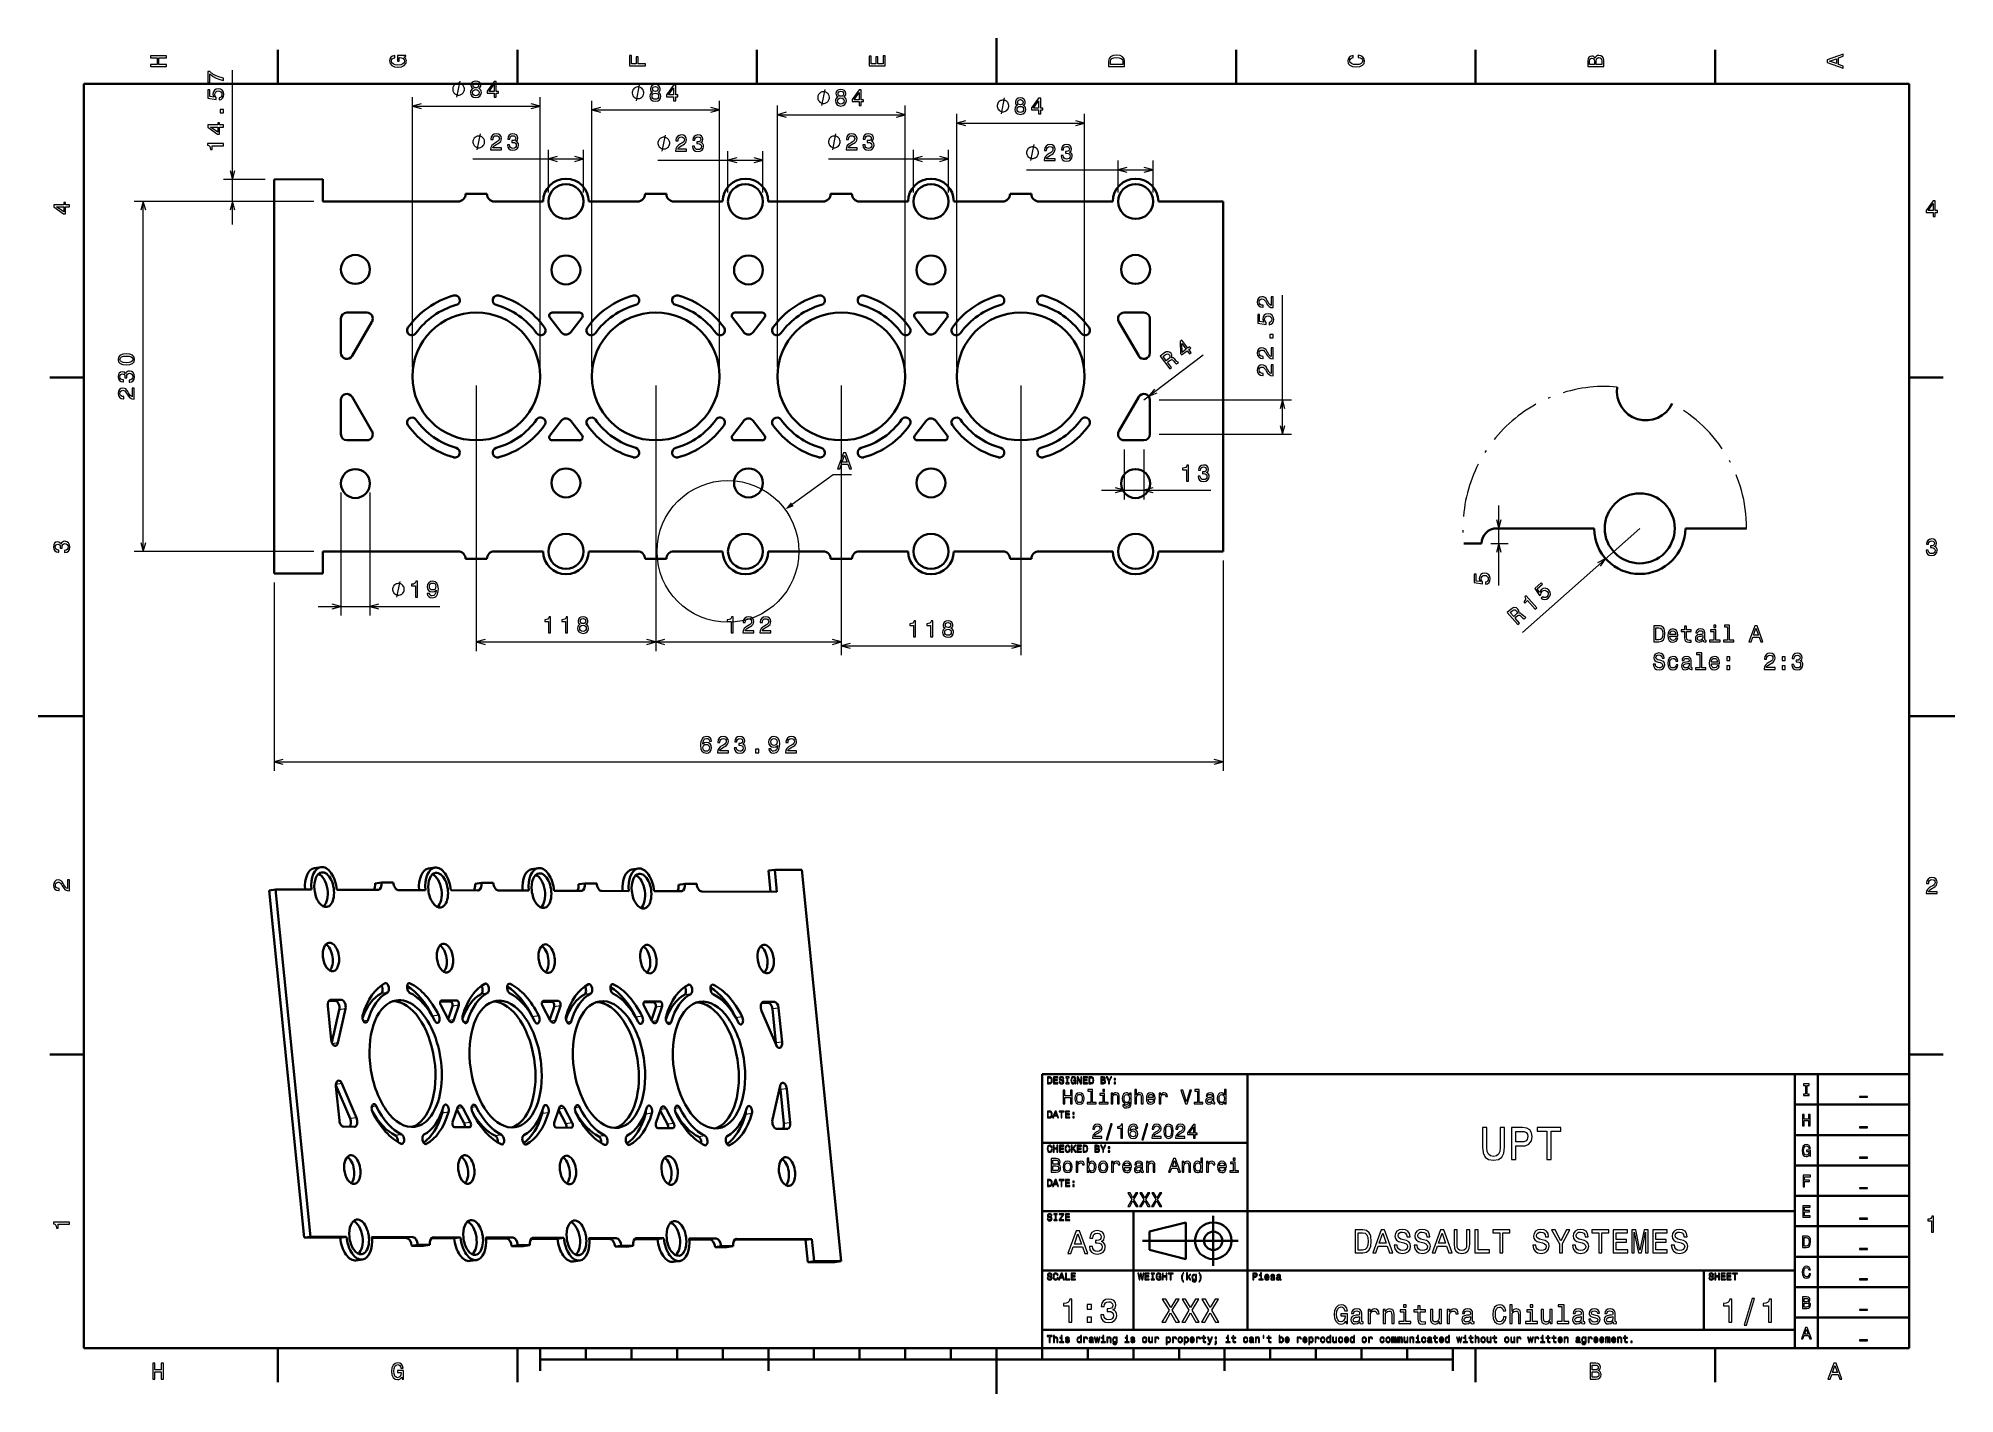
# Model space of a CAD drawing. Extents: x 0 to 420, y 0 to 297.
import ezdxf

# ---------------------------------------------------------------- set-up
doc = ezdxf.new("R2010")
doc.units = 0
doc.linetypes.add('DASHDOT', pattern=[18.5, 12, -3, 0.5, -3])

msp = doc.modelspace()

# ---------------------------------------------------------------- linework, layer by layer
at = {"color": 7, "lineweight": 35, "ltscale": 0.1875}
for p, q in [((52.5, 287), (52.5, 294.5)), ((105, 287), (105, 294.5)), ((157.5, 287), (157.5, 294.5)), ((262.5, 287), (262.5, 294.5)), ((315, 287), (315, 294.5)), ((367.5, 287), (367.5, 294.5)), ((10, 222.7), (2.5, 222.7)), ((410, 222.7), (417.5, 222.7)), ((10, 74.3), (2.5, 74.3)), ((410, 74.3), (417.5, 74.3)), ((52.5, 10), (52.5, 2.5)), ((105, 10), (105, 2.5)), ((315, 10), (315, 2.5)), ((367.5, 10), (367.5, 2.5))]:
    msp.add_line(p, q, dxfattribs=at)
at = {"color": 7, "lineweight": 35, "ltscale": 0.25}
for p, q in [((210, 287), (210, 297)), ((10, 148.5), (0, 148.5)), ((410, 148.5), (420, 148.5)), ((210, 10), (210, 0))]:
    msp.add_line(p, q, dxfattribs=at)
at = {"color": 7, "lineweight": 13}
for p, q in [((42.58, 256.24), (42.58, 290.01)), ((81.98, 224.91), (81.98, 284.11)), ((81.98, 282.11), (109.98, 282.11)), ((109.98, 224.91), (109.98, 284.11)), ((121.31, 224.91), (121.31, 283.32)), ((149.31, 224.91), (149.31, 283.32)), ((161.98, 224.91), (161.98, 282.27)), ((189.98, 224.91), (189.98, 282.27)), ((121.31, 281.32), (149.31, 281.32)), ((161.98, 280.27), (189.98, 280.27)), ((201.31, 224.91), (201.31, 280.43)), ((201.31, 278.43), (229.31, 278.43)), ((229.31, 224.91), (229.31, 280.43)), ((95.26, 270.56), (119.48, 270.56)), ((135.81, 270.3), (158.81, 270.3)), ((173.17, 270.56), (199.48, 270.56)), ((216.6, 268.2), (244.31, 268.2)), ((60.35, 261.24), (21.01, 261.24)), ((23.01, 184.57), (23.01, 261.24)), ((272.66, 210.24), (272.66, 240.73)), ((95.98, 220.91), (95.98, 162.72)), ((135.31, 220.91), (135.31, 162.72)), ((135.31, 220.91), (135.31, 162.72)), ((175.98, 220.91), (175.98, 162.72)), ((175.98, 220.91), (175.98, 161.86)), ((215.31, 220.91), (215.31, 161.86)), ((245.64, 217.75), (274.66, 217.75)), ((245.64, 210.24), (274.66, 210.24)), ((66.31, 197.44), (66.31, 170.51)), ((72.64, 197.44), (72.64, 170.51)), ((232.98, 197.97), (256.97, 197.97)), ((350.98, 189.62), (325.31, 166.79)), ((60.35, 184.57), (21.01, 184.57)), ((259.66, 182.57), (259.66, 136.46)), ((51.69, 177.72), (51.69, 136.46)), ((61.31, 172.51), (87.98, 172.51)), ((95.98, 164.72), (135.31, 164.72)), ((135.31, 164.72), (175.98, 164.72)), ((175.98, 163.86), (215.31, 163.86)), ((51.69, 138.46), (259.66, 138.46))]:
    msp.add_line(p, q, dxfattribs=at)
at = {"color": 7, "lineweight": 35}
for p, q in [((410, 287), (10, 287)), ((10, 287), (10, 10)), ((410, 10), (410, 287)), ((51.69, 266.1), (51.69, 179.72)), ((91.98, 261.24), (62.35, 261.24)), ((259.66, 261.24), (259.66, 184.57)), ((340.98, 189.62), (319.64, 189.62)), ((91.98, 184.57), (62.35, 184.57)), ((167.35, 114.77), (175.98, 29.04)), ((50.59, 110.29), (58.25, 34.2)), ((51.96, 110.49), (59.62, 34.4)), ((220, 10), (220, 70)), ((220, 70), (410, 70)), ((265, 14), (265, 70)), ((385, 10), (385, 70)), ((390, 10), (390, 70)), ((410, 70), (410, 10)), ((385, 63.33), (410, 63.33)), ((220, 55), (265, 55)), ((385, 56.67), (410, 56.67)), ((385, 50), (410, 50)), ((385, 43.33), (410, 43.33)), ((220, 40), (385, 40)), ((240, 14), (240, 40)), ((385, 36.67), (410, 36.67)), ((242, 33.5), (263, 33.5)), ((385, 30), (410, 30)), ((220, 27), (385, 27)), ((385, 23.33), (410, 23.33)), ((220, 14), (385, 14)), ((385, 16.67), (410, 16.67)), ((10, 10), (410, 10)), ((220, 10), (410, 10)), ((110, 7.5), (310, 7.5))]:
    msp.add_line(p, q, dxfattribs=at)
at = {"color": 7, "lineweight": 13, "ltscale": 0.232942}
for p, q in [((111.81, 263.24), (111.81, 272.56)), ((119.48, 263.24), (119.48, 272.56)), ((191.81, 263.24), (191.81, 272.56)), ((199.48, 263.24), (199.48, 272.56))]:
    msp.add_line(p, q, dxfattribs=at)
at = {"color": 7, "lineweight": 13, "ltscale": 0.226379}
for p, q in [((151.14, 263.24), (151.14, 272.3)), ((158.81, 263.24), (158.81, 272.3))]:
    msp.add_line(p, q, dxfattribs=at)
at = {"color": 7, "lineweight": 13, "ltscale": 0.173871}
for p, q in [((236.64, 263.24), (236.64, 270.2)), ((244.31, 263.24), (244.31, 270.2))]:
    msp.add_line(p, q, dxfattribs=at)
at = {"color": 7, "lineweight": 13, "ltscale": 0.227724}
msp.add_line((49.69, 266.1), (40.58, 266.1), dxfattribs=at)
at = {"color": 7, "lineweight": 35, "ltscale": 0.266636}
for p, q in [((62.35, 266.11), (51.69, 266.1)), ((51.69, 179.72), (62.35, 179.7))]:
    msp.add_line(p, q, dxfattribs=at)
at = {"color": 7, "lineweight": 35, "ltscale": 0.121786}
for p, q in [((62.35, 261.24), (62.35, 266.11)), ((62.35, 179.7), (62.35, 184.57))]:
    msp.add_line(p, q, dxfattribs=at)
at = {"color": 7, "lineweight": 13, "ltscale": 0.49436}
msp.add_line((60.35, 261.24), (40.58, 261.24), dxfattribs=at)
at = {"color": 7, "lineweight": 35, "ltscale": 0.116667}
for p, q in [((93.64, 262.91), (98.31, 262.91)), ((132.98, 262.91), (137.64, 262.91)), ((173.64, 262.91), (178.31, 262.91)), ((212.98, 262.91), (217.64, 262.91)), ((98.31, 182.91), (93.64, 182.91)), ((137.64, 182.91), (132.98, 182.91)), ((178.31, 182.91), (173.64, 182.91)), ((217.64, 182.91), (212.98, 182.91))]:
    msp.add_line(p, q, dxfattribs=at)
at = {"color": 7, "lineweight": 35, "ltscale": 0.266667}
for p, q in [((110.64, 261.24), (99.98, 261.24)), ((131.31, 261.24), (120.64, 261.24)), ((110.64, 184.57), (99.98, 184.57)), ((149.98, 184.57), (139.31, 184.57))]:
    msp.add_line(p, q, dxfattribs=at)
at = {"color": 7, "lineweight": 35, "ltscale": 0.266668}
for p, q in [((149.98, 261.24), (139.31, 261.24)), ((190.64, 261.24), (179.98, 261.24)), ((131.31, 184.57), (120.64, 184.57)), ((190.64, 184.57), (179.98, 184.57))]:
    msp.add_line(p, q, dxfattribs=at)
at = {"color": 7, "lineweight": 35, "ltscale": 0.299998}
for p, q in [((171.98, 261.24), (159.98, 261.24)), ((171.98, 184.57), (159.98, 184.57))]:
    msp.add_line(p, q, dxfattribs=at)
at = {"color": 7, "lineweight": 35, "ltscale": 0.266666}
for p, q in [((211.31, 261.24), (200.64, 261.24)), ((211.31, 184.57), (200.64, 184.57))]:
    msp.add_line(p, q, dxfattribs=at)
at = {"color": 7, "lineweight": 35, "ltscale": 0.404168}
for p, q in [((235.48, 261.24), (219.31, 261.24)), ((235.48, 184.57), (219.31, 184.57))]:
    msp.add_line(p, q, dxfattribs=at)
at = {"color": 7, "lineweight": 35, "ltscale": 0.354583}
for p, q in [((259.66, 261.24), (245.48, 261.24)), ((259.66, 184.57), (245.48, 184.57))]:
    msp.add_line(p, q, dxfattribs=at)
at = {"color": 7, "lineweight": 35, "ltscale": 0.187639}
for p, q in [((66.31, 235.57), (66.31, 228.07)), ((243.64, 228.07), (243.64, 235.57)), ((66.31, 217.75), (66.31, 210.24)), ((243.64, 210.24), (243.64, 217.75))]:
    msp.add_line(p, q, dxfattribs=at)
at = {"color": 7, "lineweight": 35, "ltscale": 0.108333}
for p, q in [((71.98, 236.91), (67.64, 236.91)), ((242.31, 236.91), (237.98, 236.91)), ((67.64, 208.91), (71.98, 208.91)), ((237.98, 208.91), (242.31, 208.91))]:
    msp.add_line(p, q, dxfattribs=at)
at = {"color": 7, "lineweight": 35, "ltscale": 0.101491}
for p, q in [((112.12, 235.84), (114.59, 232.61)), ((116.7, 232.61), (119.17, 235.84)), ((152.12, 235.84), (154.59, 232.61)), ((156.7, 232.61), (159.17, 235.84)), ((192.12, 235.84), (194.59, 232.61)), ((196.7, 232.61), (199.17, 235.84)), ((114.59, 213.2), (112.12, 209.98)), ((119.17, 209.98), (116.7, 213.2)), ((154.59, 213.2), (152.12, 209.98)), ((159.17, 209.98), (156.7, 213.2)), ((194.59, 213.2), (192.12, 209.98)), ((199.17, 209.98), (196.7, 213.2))]:
    msp.add_line(p, q, dxfattribs=at)
at = {"color": 7, "lineweight": 35, "ltscale": 0.15}
for p, q in [((118.64, 236.91), (112.64, 236.91)), ((158.64, 236.91), (152.64, 236.91)), ((198.64, 236.91), (192.64, 236.91)), ((112.64, 208.91), (118.64, 208.91)), ((152.64, 208.91), (158.64, 208.91)), ((192.64, 208.91), (198.64, 208.91))]:
    msp.add_line(p, q, dxfattribs=at)
at = {"color": 7, "lineweight": 35, "ltscale": 0.216667}
for p, q in [((68.8, 227.4), (73.13, 234.91)), ((236.82, 234.91), (241.16, 227.4)), ((73.13, 210.91), (68.8, 218.41)), ((241.16, 218.41), (236.82, 210.91))]:
    msp.add_line(p, q, dxfattribs=at)
at = {"color": 7, "lineweight": 13, "ltscale": 0.408333}
msp.add_line((242.31, 217.75), (255.33, 227.61), dxfattribs=at)
at = {"color": 7, "lineweight": 13, "ltscale": 0.273412}
for p, q in [((237.98, 206.91), (237.98, 195.97)), ((242.31, 206.91), (242.31, 195.97))]:
    msp.add_line(p, q, dxfattribs=at)
at = {"color": 7, "lineweight": 13, "ltscale": 0.438096}
msp.add_line((320.11, 177.1), (320.11, 194.62), dxfattribs=at)
at = {"color": 7, "lineweight": 35, "ltscale": 0.335578}
msp.add_line((374.4, 189.62), (360.98, 189.62), dxfattribs=at)
at = {"color": 7, "lineweight": 35, "ltscale": 0.097765}
msp.add_line((316.31, 186.29), (312.4, 186.29), dxfattribs=at)
at = {"color": 7, "lineweight": 13, "ltscale": 0.095068}
msp.add_line((318.31, 186.29), (322.11, 186.29), dxfattribs=at)
at = {"color": 7, "lineweight": 35, "ltscale": 0.034724}
for p, q in [((61.92, 115.39), (60.54, 115.19)), ((86.9, 115.27), (85.52, 115.07)), ((109.55, 115.17), (108.18, 114.96)), ((131.47, 115.06), (130.09, 114.86)), ((161.4, 114.81), (160.03, 114.61)), ((51.96, 110.49), (50.59, 110.29)), ((75.2, 112.04), (73.83, 111.83)), ((97.12, 111.94), (95.74, 111.73)), ((119.78, 111.83), (118.4, 111.63)), ((59.62, 34.4), (58.25, 34.2)), ((67.52, 34.36), (66.15, 34.16)), ((92.5, 34.25), (91.13, 34.04)), ((115.16, 34.14), (113.78, 33.94)), ((137.07, 34.04), (135.7, 33.83)), ((169.55, 33.89), (168.17, 33.68)), ((71.04, 29.4), (69.67, 29.2)), ((83.2, 32.64), (81.82, 32.43)), ((85.8, 32.62), (84.42, 32.42)), ((105.11, 32.53), (103.74, 32.33)), ((107.71, 32.52), (106.34, 32.32)), ((127.77, 32.43), (126.39, 32.22)), ((149.68, 32.32), (148.31, 32.12)), ((152.28, 32.31), (150.91, 32.11)), ((96.02, 29.29), (94.64, 29.08)), ((118.68, 29.18), (117.3, 28.98)), ((140.59, 29.08), (139.22, 28.87)), ((170.04, 29.05), (168.66, 28.85)), ((175.98, 29.04), (174.6, 28.83))]:
    msp.add_line(p, q, dxfattribs=at)
at = {"color": 7, "lineweight": 35, "ltscale": 0.116212}
msp.add_line((160.5, 109.98), (160.03, 114.61), dxfattribs=at)
at = {"color": 7, "lineweight": 35, "ltscale": 0.121486}
for p, q in [((161.89, 109.98), (161.4, 114.81)), ((168.66, 28.85), (168.17, 33.68)), ((170.04, 29.05), (169.55, 33.89))]:
    msp.add_line(p, q, dxfattribs=at)
at = {"color": 7, "lineweight": 35, "ltscale": 0.148596}
msp.add_line((161.4, 114.81), (167.35, 114.77), dxfattribs=at)
at = {"color": 7, "lineweight": 35, "ltscale": 0.197556}
msp.add_line((51.96, 110.49), (59.86, 110.46), dxfattribs=at)
at = {"color": 7, "lineweight": 35, "ltscale": 0.225184}
msp.add_line((65.43, 110.43), (74.44, 110.39), dxfattribs=at)
at = {"color": 7, "lineweight": 35, "ltscale": 0.065001}
for p, q in [((77.8, 112.03), (75.2, 112.04)), ((99.72, 111.92), (97.12, 111.94)), ((122.38, 111.82), (119.78, 111.83)), ((144.29, 111.71), (141.69, 111.73)), ((81.82, 32.43), (84.42, 32.42)), ((83.2, 32.64), (85.8, 32.62)), ((103.74, 32.33), (106.34, 32.32)), ((105.11, 32.53), (107.71, 32.52)), ((126.39, 32.22), (128.99, 32.21)), ((127.77, 32.43), (130.37, 32.42)), ((148.31, 32.12), (150.91, 32.11)), ((149.68, 32.32), (152.28, 32.31))]:
    msp.add_line(p, q, dxfattribs=at)
at = {"color": 7, "lineweight": 35, "ltscale": 0.148574}
for p, q in [((78.9, 110.37), (84.84, 110.34)), ((123.47, 110.16), (129.41, 110.13)), ((134.99, 110.1), (140.93, 110.08)), ((86.56, 34.27), (92.5, 34.25)), ((98.07, 34.22), (104.01, 34.19)), ((120.73, 34.11), (126.67, 34.09)), ((142.64, 34.01), (148.59, 33.98))]:
    msp.add_line(p, q, dxfattribs=at)
at = {"color": 7, "lineweight": 35, "ltscale": 0.148575}
for p, q in [((90.41, 110.31), (96.36, 110.29)), ((113.07, 110.21), (119.01, 110.18)), ((131.13, 34.07), (137.07, 34.04))]:
    msp.add_line(p, q, dxfattribs=at)
at = {"color": 7, "lineweight": 35, "ltscale": 0.167145}
for p, q in [((100.81, 110.26), (107.5, 110.23)), ((108.47, 34.17), (115.16, 34.14))]:
    msp.add_line(p, q, dxfattribs=at)
at = {"color": 7, "lineweight": 35, "ltscale": 0.034723}
for p, q in [((141.69, 111.73), (140.32, 111.52)), ((130.37, 32.42), (128.99, 32.21))]:
    msp.add_line(p, q, dxfattribs=at)
at = {"color": 7, "lineweight": 35, "ltscale": 0.412635}
for p, q in [((145.39, 110.06), (161.89, 109.98)), ((153.04, 33.96), (169.55, 33.89))]:
    msp.add_line(p, q, dxfattribs=at)
at = {"color": 7, "lineweight": 13, "ltscale": 0.01032}
for p, q in [((81.49, 89.91), (81.08, 89.85)), ((103.4, 89.81), (103, 89.75)), ((126.06, 89.7), (125.65, 89.64)), ((147.98, 89.6), (147.57, 89.54))]:
    msp.add_line(p, q, dxfattribs=at)
at = {"color": 7, "lineweight": 35, "ltscale": 0.187177}
for p, q in [((64.2, 77.53), (63.45, 84.98)), ((160.88, 84.31), (161.62, 76.86)), ((162.25, 84.51), (163, 77.06)), ((65.98, 59.83), (65.23, 67.28)), ((162.66, 66.62), (163.41, 59.17)), ((164.03, 66.82), (164.78, 59.37))]:
    msp.add_line(p, q, dxfattribs=at)
at = {"color": 7, "lineweight": 35, "ltscale": 0.035518}
for p, q in [((63.68, 86.09), (65.1, 86.08)), ((158.58, 85.64), (160, 85.64))]:
    msp.add_line(p, q, dxfattribs=at)
at = {"color": 7, "lineweight": 13, "ltscale": 0.003102}
msp.add_line((64.06, 86.3), (63.94, 86.28), dxfattribs=at)
at = {"color": 7, "lineweight": 35, "ltscale": 0.060358}
for p, q in [((64.06, 86.3), (66.47, 86.29)), ((158.96, 85.85), (161.37, 85.84)), ((164.17, 58.05), (161.76, 58.06))]:
    msp.add_line(p, q, dxfattribs=at)
at = {"color": 7, "lineweight": 35, "ltscale": 0.183537}
msp.add_line((65.94, 84.09), (64.34, 76.93), dxfattribs=at)
at = {"color": 7, "lineweight": 13, "ltscale": 0.034724}
for p, q in [((66.47, 86.29), (65.1, 86.08)), ((67.32, 84.3), (65.94, 84.09)), ((76.5, 87.89), (75.12, 87.69)), ((91.73, 86.17), (90.36, 85.96)), ((92.13, 85.1), (90.76, 84.9)), ((98.41, 87.79), (97.04, 87.58)), ((114.02, 86.06), (112.64, 85.86)), ((114.42, 85), (113.04, 84.79)), ((121.07, 87.68), (119.69, 87.48)), ((142.98, 87.58), (141.61, 87.37)), ((161.37, 85.84), (160, 85.64)), ((162.25, 84.51), (160.88, 84.31)), ((87.77, 82.91), (86.4, 82.7)), ((109.69, 82.8), (108.32, 82.6)), ((154.26, 82.6), (152.89, 82.39)), ((163, 77.06), (161.62, 76.86)), ((164.03, 66.82), (162.66, 66.62)), ((69.71, 60.48), (68.34, 60.27)), ((89.91, 61.68), (88.54, 61.47)), ((94.71, 59.44), (93.34, 59.24)), ((111.83, 61.57), (110.45, 61.37)), ((117, 59.34), (115.63, 59.13)), ((134.48, 61.47), (133.11, 61.26)), ((139.29, 59.23), (137.91, 59.03)), ((156.4, 61.37), (155.02, 61.16)), ((164.78, 59.37), (163.41, 59.17)), ((79.62, 56.8), (78.25, 56.59)), ((101.54, 56.69), (100.17, 56.49)), ((124.2, 56.59), (122.82, 56.38)), ((146.11, 56.48), (144.74, 56.28)), ((82.1, 34.29), (80.73, 34.09)), ((104.01, 34.19), (102.64, 33.99)), ((126.67, 34.09), (125.3, 33.88)), ((148.59, 33.98), (147.21, 33.78))]:
    msp.add_line(p, q, dxfattribs=at)
at = {"color": 7, "lineweight": 35, "ltscale": 0.190553}
msp.add_line((67.32, 84.3), (65.65, 76.86), dxfattribs=at)
at = {"color": 7, "lineweight": 35, "ltscale": 0.05548}
for p, q in [((88.14, 85.97), (90.36, 85.96)), ((110.42, 85.87), (112.64, 85.86)), ((132.71, 85.77), (134.93, 85.75))]:
    msp.add_line(p, q, dxfattribs=at)
at = {"color": 7, "lineweight": 35, "ltscale": 0.090644}
for p, q in [((89.9, 81.92), (88.2, 85.12)), ((112.18, 81.81), (110.49, 85.02)), ((134.47, 81.71), (132.77, 84.91)), ((93.02, 62.64), (94.71, 59.44)), ((115.3, 62.54), (117, 59.34)), ((137.59, 62.43), (139.29, 59.23))]:
    msp.add_line(p, q, dxfattribs=at)
at = {"color": 7, "lineweight": 13, "ltscale": 0.001551}
for p, q in [((88.39, 86.18), (88.33, 86.17)), ((110.67, 86.08), (110.61, 86.07)), ((132.96, 85.97), (132.9, 85.96))]:
    msp.add_line(p, q, dxfattribs=at)
at = {"color": 7, "lineweight": 35, "ltscale": 0.083573}
for p, q in [((88.39, 86.18), (91.73, 86.17)), ((110.67, 86.08), (114.02, 86.06)), ((132.96, 85.97), (136.3, 85.96)), ((94.53, 58.38), (91.18, 58.39)), ((116.81, 58.27), (113.47, 58.29)), ((139.1, 58.17), (135.76, 58.18))]:
    msp.add_line(p, q, dxfattribs=at)
at = {"color": 7, "lineweight": 35, "ltscale": 0.07465}
for p, q in [((90.76, 84.9), (89.82, 82.06)), ((113.04, 84.79), (112.11, 81.96)), ((135.33, 84.69), (134.39, 81.85))]:
    msp.add_line(p, q, dxfattribs=at)
at = {"color": 7, "lineweight": 35, "ltscale": 0.084008}
for p, q in [((92.13, 85.1), (91.08, 81.91)), ((114.42, 85), (113.36, 81.81)), ((136.7, 84.89), (135.65, 81.7)), ((90.78, 59.46), (91.84, 62.65)), ((113.07, 59.35), (114.12, 62.54)), ((135.35, 59.25), (136.41, 62.44))]:
    msp.add_line(p, q, dxfattribs=at)
at = {"color": 7, "lineweight": 13, "ltscale": 0.034723}
for p, q in [((136.3, 85.96), (134.93, 85.75)), ((136.7, 84.89), (135.33, 84.69)), ((132.35, 82.7), (130.97, 82.49))]:
    msp.add_line(p, q, dxfattribs=at)
at = {"color": 7, "lineweight": 13, "ltscale": 0.003101}
msp.add_line((158.96, 85.85), (158.84, 85.83), dxfattribs=at)
at = {"color": 7, "lineweight": 13, "ltscale": 0.02251}
for p, q in [((72.18, 81.75), (71.29, 81.62)), ((94.1, 81.64), (93.2, 81.51)), ((116.75, 81.54), (115.86, 81.41)), ((138.67, 81.44), (137.78, 81.3))]:
    msp.add_line(p, q, dxfattribs=at)
at = {"color": 7, "lineweight": 13, "ltscale": 0.027244}
for p, q in [((91.08, 81.91), (90, 81.75)), ((113.36, 81.81), (112.28, 81.65)), ((135.65, 81.7), (134.57, 81.54))]:
    msp.add_line(p, q, dxfattribs=at)
at = {"color": 7, "lineweight": 35, "ltscale": 0.202599}
for p, q in [((161.68, 76.41), (158.52, 83.87)), ((66.55, 67.94), (69.71, 60.48))]:
    msp.add_line(p, q, dxfattribs=at)
at = {"color": 7, "lineweight": 13, "ltscale": 0.030248}
msp.add_line((65.65, 76.86), (64.45, 76.68), dxfattribs=at)
at = {"color": 7, "lineweight": 35, "ltscale": 0.199696}
msp.add_line((65.22, 67.63), (68.34, 60.27), dxfattribs=at)
at = {"color": 7, "lineweight": 13, "ltscale": 0.033349}
msp.add_line((66.55, 67.94), (65.23, 67.74), dxfattribs=at)
at = {"color": 7, "lineweight": 35, "ltscale": 0.190552}
msp.add_line((160.91, 60.05), (162.58, 67.49), dxfattribs=at)
at = {"color": 7, "lineweight": 13, "ltscale": 0.0254}
for p, q in [((74.07, 62.98), (73.06, 62.84)), ((95.98, 62.88), (94.98, 62.73)), ((118.64, 62.78), (117.64, 62.63)), ((140.56, 62.67), (139.55, 62.52))]:
    msp.add_line(p, q, dxfattribs=at)
at = {"color": 7, "lineweight": 35, "ltscale": 0.086499}
for p, q in [((91.72, 62.29), (93.34, 59.24)), ((114.01, 62.19), (115.63, 59.13)), ((136.29, 62.08), (137.91, 59.03))]:
    msp.add_line(p, q, dxfattribs=at)
at = {"color": 7, "lineweight": 13, "ltscale": 0.031372}
for p, q in [((93.02, 62.64), (91.77, 62.46)), ((137.59, 62.43), (136.35, 62.25))]:
    msp.add_line(p, q, dxfattribs=at)
at = {"color": 7, "lineweight": 13, "ltscale": 0.031373}
msp.add_line((115.3, 62.54), (114.06, 62.35), dxfattribs=at)
at = {"color": 7, "lineweight": 35, "ltscale": 0.060359}
msp.add_line((69.27, 58.49), (66.86, 58.51), dxfattribs=at)
at = {"color": 7, "lineweight": 13, "ltscale": 0.005533}
for p, q in [((85.03, 54.73), (84.81, 54.7)), ((129.6, 54.52), (129.38, 54.49)), ((151.52, 54.42), (151.3, 54.38))]:
    msp.add_line(p, q, dxfattribs=at)
at = {"color": 7, "lineweight": 13, "ltscale": 0.005534}
msp.add_line((106.94, 54.63), (106.73, 54.59), dxfattribs=at)
at = {"color": 7, "lineweight": 35, "ltscale": 0.275}
msp.add_line((257.5, 28), (257.5, 39), dxfattribs=at)
at = {"color": 7, "lineweight": 35, "ltscale": 0.197557}
for p, q in [((58.25, 34.2), (66.15, 34.16)), ((59.62, 34.4), (67.52, 34.36))]:
    msp.add_line(p, q, dxfattribs=at)
at = {"color": 7, "lineweight": 35, "ltscale": 0.225183}
msp.add_line((73.09, 34.34), (82.1, 34.29), dxfattribs=at)
at = {"color": 7, "lineweight": 35, "ltscale": 0.190368}
msp.add_line((73.11, 34.13), (80.73, 34.09), dxfattribs=at)
at = {"color": 7, "lineweight": 35, "ltscale": 0.125014}
msp.add_line((86.13, 34.07), (91.13, 34.04), dxfattribs=at)
at = {"color": 7, "lineweight": 13, "ltscale": 0.003878}
for p, q in [((86.56, 34.27), (86.4, 34.25)), ((108.47, 34.17), (108.32, 34.15)), ((131.13, 34.07), (130.98, 34.04)), ((153.04, 33.96), (152.89, 33.94))]:
    msp.add_line(p, q, dxfattribs=at)
at = {"color": 7, "lineweight": 35, "ltscale": 0.113759}
for p, q in [((98.09, 34.01), (102.64, 33.99)), ((142.66, 33.8), (147.21, 33.78))]:
    msp.add_line(p, q, dxfattribs=at)
at = {"color": 7, "lineweight": 35, "ltscale": 0.143585}
msp.add_line((108.04, 33.96), (113.78, 33.94), dxfattribs=at)
at = {"color": 7, "lineweight": 35, "ltscale": 0.113758}
msp.add_line((120.75, 33.9), (125.3, 33.88), dxfattribs=at)
at = {"color": 7, "lineweight": 35, "ltscale": 0.125015}
msp.add_line((130.7, 33.86), (135.7, 33.83), dxfattribs=at)
at = {"color": 7, "lineweight": 35, "ltscale": 0.389075}
msp.add_line((152.61, 33.75), (168.17, 33.68), dxfattribs=at)
at = {"color": 7, "lineweight": 35, "ltscale": 0.206155}
for p, q in [((243.5, 35.5), (251.5, 37.5)), ((251.5, 29.5), (243.5, 31.5))]:
    msp.add_line(p, q, dxfattribs=at)
at = {"color": 7, "lineweight": 35, "ltscale": 0.1}
msp.add_line((243.5, 31.5), (243.5, 35.5), dxfattribs=at)
at = {"color": 7, "lineweight": 35, "ltscale": 0.2}
msp.add_line((251.5, 37.5), (251.5, 29.5), dxfattribs=at)
at = {"color": 7, "lineweight": 35, "ltscale": 0.148519}
for p, q in [((174.6, 28.83), (168.66, 28.85)), ((175.98, 29.04), (170.04, 29.05))]:
    msp.add_line(p, q, dxfattribs=at)
at = {"color": 7, "lineweight": 35, "ltscale": 0.325}
msp.add_line((365, 14), (365, 27), dxfattribs=at)
at = {"color": 7, "lineweight": 35, "ltscale": 0.125}
for p, q in [((110, 10), (110, 5)), ((160, 10), (160, 5)), ((260, 10), (260, 5)), ((310, 10), (310, 5))]:
    msp.add_line(p, q, dxfattribs=at)
at = {"color": 7, "lineweight": 35, "ltscale": 0.0625}
for p, q in [((120, 10), (120, 7.5)), ((130, 10), (130, 7.5)), ((140, 10), (140, 7.5)), ((150, 10), (150, 7.5)), ((170, 10), (170, 7.5)), ((180, 10), (180, 7.5)), ((190, 10), (190, 7.5)), ((200, 10), (200, 7.5)), ((220, 10), (220, 7.5)), ((230, 10), (230, 7.5)), ((240, 10), (240, 7.5)), ((250, 10), (250, 7.5)), ((270, 10), (270, 7.5)), ((280, 10), (280, 7.5)), ((290, 10), (290, 7.5)), ((300, 10), (300, 7.5))]:
    msp.add_line(p, q, dxfattribs=at)
at = {"color": 7, "lineweight": 13}
for points in [[(28.08, 290.83), (28.08, 291.3), (26.44, 291.3), (26.44, 292.7), (28.08, 292.7), (28.08, 293.16), (24.58, 293.16), (24.58, 292.7), (26.01, 292.7), (26.01, 291.3), (24.58, 291.3), (24.58, 290.83)], [(80.11, 292.92), (80.58, 293.01), (80.58, 293.26), (78.69, 293.26), (78.69, 291.98), (79.12, 291.98), (79.12, 292.77), (79.15, 292.77), (79.61, 292.71), (79.96, 292.55), (80.17, 292.3), (80.25, 291.99), (80.15, 291.65), (79.88, 291.38), (79.43, 291.21), (78.82, 291.15), (78.21, 291.21), (77.76, 291.38), (77.49, 291.65), (77.39, 292.02), (77.44, 292.27), (77.58, 292.48), (77.82, 292.63), (78.14, 292.72), (78.14, 293.22), (77.65, 293.08), (77.29, 292.84), (77.07, 292.49), (76.99, 292.05), (77.11, 291.48), (77.48, 291.04), (78.06, 290.76), (78.83, 290.67), (79.61, 290.76), (80.19, 291.04), (80.56, 291.45), (80.68, 291.96), (80.64, 292.25), (80.54, 292.51), (80.36, 292.73)], [(133.08, 290.97), (133.08, 291.44), (131.47, 291.44), (131.47, 292.91), (131.06, 292.91), (131.06, 291.44), (130.01, 291.44), (130.01, 293.25), (129.58, 293.25), (129.58, 290.97)], [(185.58, 290.94), (185.58, 293.16), (185.16, 293.16), (185.16, 291.4), (183.97, 291.4), (183.97, 292.97), (183.56, 292.97), (183.56, 291.4), (182.51, 291.4), (182.51, 293.12), (182.08, 293.12), (182.08, 290.94)], [(234.58, 291.99), (234.58, 290.83), (238.08, 290.83), (238.08, 291.99), (237.97, 292.54), (237.63, 292.95), (237.08, 293.21), (236.33, 293.3), (235.57, 293.22), (235.26, 293.11), (235.02, 292.97), (234.69, 292.56), (234.61, 292.3)], [(235, 291.96), (235.08, 292.34), (235.31, 292.61), (235.72, 292.76), (236.33, 292.81), (236.92, 292.76), (237.34, 292.6), (237.58, 292.33), (237.66, 291.96), (237.66, 291.3), (235, 291.3)], [(289.28, 292.82), (289.71, 292.72), (290.01, 292.55), (290.19, 292.32), (290.26, 292.05), (290.16, 291.72), (289.89, 291.46), (289.45, 291.29), (288.83, 291.23), (288.22, 291.29), (287.77, 291.46), (287.5, 291.71), (287.41, 292.05), (287.46, 292.29), (287.6, 292.49), (287.82, 292.66), (288.14, 292.77), (288.14, 293.25), (287.66, 293.09), (287.3, 292.83), (287.07, 292.47), (286.99, 292.05), (287.11, 291.51), (287.47, 291.1), (288.05, 290.84), (288.83, 290.75), (289.62, 290.84), (290.2, 291.1), (290.56, 291.51), (290.68, 292.05), (290.58, 292.51), (290.32, 292.89), (289.88, 293.16), (289.28, 293.3)], [(341.19, 292.63), (340.9, 292.98), (340.7, 293.07), (340.46, 293.1), (340.08, 293.04), (339.81, 292.84), (339.64, 292.52), (339.58, 292.08), (339.58, 290.84), (343.08, 290.84), (343.08, 292.15), (343.01, 292.62), (342.81, 292.97), (342.48, 293.19), (342.03, 293.26), (341.74, 293.22), (341.49, 293.09), (341.31, 292.9)], [(341.04, 291.98), (341.04, 291.3), (340, 291.3), (340, 292.03), (340.03, 292.3), (340.12, 292.49), (340.28, 292.61), (340.51, 292.65), (340.74, 292.6), (340.9, 292.48), (341.01, 292.27)], [(342.66, 292.1), (342.66, 291.3), (341.46, 291.3), (341.46, 292.05), (341.49, 292.37), (341.6, 292.6), (341.78, 292.73), (342.04, 292.78), (342.32, 292.73), (342.51, 292.61), (342.63, 292.39)], [(395.58, 290.47), (395.58, 290.93), (394.55, 291.3), (394.55, 292.7), (395.58, 293.06), (395.58, 293.54), (392.08, 292.26), (392.08, 291.74)], [(394.13, 291.46), (392.58, 292), (394.13, 292.54)], [(40.58, 287.79), (40.58, 288.3), (39.75, 288.47), (38.97, 288.76), (38.25, 289.17), (37.57, 289.71), (37.15, 289.71), (37.15, 287.31), (37.61, 287.31), (37.61, 289.23), (38.29, 288.67), (39, 288.25), (39.76, 287.96)], [(39.67, 283.5), (40.08, 283.62), (40.4, 283.86), (40.6, 284.23), (40.68, 284.69), (40.59, 285.2), (40.34, 285.6), (39.95, 285.85), (39.44, 285.95), (38.97, 285.86), (38.61, 285.62), (38.37, 285.24), (38.28, 284.75), (38.34, 284.37), (38.51, 284.08), (37.57, 284.22), (37.57, 285.75), (37.15, 285.75), (37.15, 283.88), (39.01, 283.61), (39.01, 284.01), (38.77, 284.3), (38.69, 284.67), (38.74, 285), (38.9, 285.24), (39.15, 285.4), (39.47, 285.46), (39.79, 285.4), (40.03, 285.24), (40.19, 284.99), (40.25, 284.67), (40.21, 284.41), (40.09, 284.2), (39.91, 284.05), (39.67, 283.97)], [(93.37, 285.86), (93.37, 285.98), (93.32, 286.21), (93.26, 286.39), (93.2, 286.5), (93.08, 286.68), (92.91, 286.85), (92.73, 286.97), (92.62, 287.03), (92.44, 287.09), (92.21, 287.14), (92.09, 287.14), (91.97, 287.14), (91.74, 287.09), (91.57, 287.03), (91.45, 286.97), (91.27, 286.85), (91.1, 286.68), (90.98, 286.5), (90.92, 286.39), (90.87, 286.21), (90.81, 285.98), (90.81, 285.86), (90.81, 285.74), (90.87, 285.51), (90.92, 285.34), (90.98, 285.22), (91.1, 285.04), (91.27, 284.87), (91.45, 284.75), (91.57, 284.69), (91.74, 284.64), (91.97, 284.58), (92.09, 284.58), (92.21, 284.58), (92.44, 284.64), (92.62, 284.69), (92.73, 284.75), (92.91, 284.87), (93.08, 285.04), (93.2, 285.22), (93.26, 285.34), (93.32, 285.51), (93.37, 285.74)], [(95.27, 286), (95.01, 285.86), (94.83, 285.66), (94.72, 285.41), (94.69, 285.11), (94.77, 284.67), (95, 284.32), (95.38, 284.1), (95.89, 284.01), (96.4, 284.1), (96.78, 284.32), (97.01, 284.67), (97.1, 285.11), (97.06, 285.41), (96.95, 285.66), (96.77, 285.86), (96.52, 286), (96.72, 286.12), (96.86, 286.28), (96.95, 286.49), (96.98, 286.73), (96.9, 287.09), (96.68, 287.38), (96.34, 287.56), (95.89, 287.64), (95.44, 287.56), (95.1, 287.38), (94.88, 287.09), (94.8, 286.73), (94.83, 286.49), (94.91, 286.28)], [(95.17, 285.12), (95.22, 285.39), (95.36, 285.59), (95.59, 285.72), (95.89, 285.77), (96.19, 285.72), (96.42, 285.59), (96.56, 285.39), (96.61, 285.12), (96.56, 284.84), (96.42, 284.62), (96.19, 284.48), (95.89, 284.43), (95.59, 284.48), (95.36, 284.62), (95.22, 284.84)], [(95.28, 286.69), (95.32, 286.91), (95.44, 287.09), (95.64, 287.19), (95.89, 287.23), (96.14, 287.19), (96.34, 287.09), (96.46, 286.91), (96.5, 286.69), (96.46, 286.47), (96.34, 286.29), (96.14, 286.17), (95.89, 286.14), (95.64, 286.18), (95.44, 286.29), (95.32, 286.47)], [(99.91, 284.11), (100.36, 284.11), (100.36, 284.98), (100.86, 284.98), (100.86, 285.38), (100.36, 285.38), (100.36, 287.53), (99.9, 287.53), (98.37, 285.42), (98.37, 284.98), (99.91, 284.98)], [(98.79, 285.38), (99.91, 286.95), (99.91, 285.38)], [(132.71, 285.07), (132.71, 285.19), (132.65, 285.42), (132.59, 285.6), (132.53, 285.71), (132.42, 285.89), (132.24, 286.06), (132.07, 286.18), (131.95, 286.24), (131.77, 286.3), (131.54, 286.36), (131.42, 286.36), (131.31, 286.36), (131.07, 286.3), (130.9, 286.24), (130.78, 286.18), (130.61, 286.06), (130.43, 285.89), (130.32, 285.71), (130.26, 285.6), (130.2, 285.42), (130.14, 285.19), (130.14, 285.07), (130.14, 284.96), (130.2, 284.72), (130.26, 284.55), (130.32, 284.43), (130.43, 284.26), (130.61, 284.08), (130.78, 283.96), (130.9, 283.91), (131.07, 283.85), (131.31, 283.79), (131.42, 283.79), (131.54, 283.79), (131.77, 283.85), (131.95, 283.91), (132.07, 283.96), (132.24, 284.08), (132.42, 284.26), (132.53, 284.43), (132.59, 284.55), (132.65, 284.72), (132.71, 284.96)], [(134.6, 285.21), (134.34, 285.07), (134.17, 284.87), (134.06, 284.62), (134.02, 284.33), (134.1, 283.88), (134.33, 283.53), (134.71, 283.31), (135.23, 283.22), (135.74, 283.31), (136.11, 283.53), (136.35, 283.88), (136.43, 284.33), (136.39, 284.62), (136.29, 284.87), (136.1, 285.07), (135.85, 285.21), (136.05, 285.33), (136.19, 285.5), (136.28, 285.7), (136.31, 285.95), (136.23, 286.3), (136.02, 286.59), (135.67, 286.78), (135.23, 286.85), (134.77, 286.78), (134.43, 286.59), (134.21, 286.3), (134.14, 285.95), (134.16, 285.7), (134.25, 285.5)], [(134.62, 285.9), (134.66, 286.13), (134.78, 286.3), (134.97, 286.4), (135.23, 286.44), (135.48, 286.4), (135.67, 286.3), (135.79, 286.13), (135.84, 285.9), (135.79, 285.68), (135.67, 285.5), (135.48, 285.39), (135.23, 285.35), (134.97, 285.39), (134.78, 285.5), (134.66, 285.68)], [(139.24, 283.32), (139.69, 283.32), (139.69, 284.19), (140.19, 284.19), (140.19, 284.59), (139.69, 284.59), (139.69, 286.75), (139.23, 286.75), (137.7, 284.63), (137.7, 284.19), (139.24, 284.19)], [(138.12, 284.59), (139.24, 286.16), (139.24, 284.59)], [(175.27, 284.16), (175.01, 284.02), (174.83, 283.82), (174.72, 283.57), (174.69, 283.28), (174.77, 282.83), (175, 282.48), (175.38, 282.26), (175.89, 282.17), (176.4, 282.26), (176.78, 282.48), (177.01, 282.83), (177.1, 283.28), (177.06, 283.57), (176.95, 283.82), (176.77, 284.02), (176.52, 284.16), (176.72, 284.28), (176.86, 284.45), (176.95, 284.65), (176.98, 284.9), (176.9, 285.25), (176.68, 285.54), (176.34, 285.73), (175.89, 285.8), (175.44, 285.73), (175.1, 285.54), (174.88, 285.25), (174.8, 284.9), (174.83, 284.65), (174.91, 284.45)], [(179.91, 282.27), (180.36, 282.27), (180.36, 283.14), (180.86, 283.14), (180.86, 283.54), (180.36, 283.54), (180.36, 285.7), (179.9, 285.7), (178.37, 283.58), (178.37, 283.14), (179.91, 283.14)], [(134.5, 284.34), (134.55, 284.6), (134.7, 284.81), (134.92, 284.94), (135.23, 284.98), (135.52, 284.94), (135.75, 284.81), (135.9, 284.6), (135.95, 284.34), (135.9, 284.05), (135.75, 283.83), (135.52, 283.69), (135.23, 283.65), (134.92, 283.69), (134.7, 283.83), (134.55, 284.05)], [(173.37, 284.02), (173.37, 284.14), (173.32, 284.37), (173.26, 284.55), (173.2, 284.66), (173.08, 284.84), (172.91, 285.01), (172.73, 285.13), (172.62, 285.19), (172.44, 285.25), (172.21, 285.31), (172.09, 285.31), (171.97, 285.31), (171.74, 285.25), (171.57, 285.19), (171.45, 285.13), (171.27, 285.01), (171.1, 284.84), (170.98, 284.66), (170.92, 284.55), (170.87, 284.37), (170.81, 284.14), (170.81, 284.02), (170.81, 283.91), (170.87, 283.67), (170.92, 283.5), (170.98, 283.38), (171.1, 283.21), (171.27, 283.03), (171.45, 282.91), (171.57, 282.86), (171.74, 282.8), (171.97, 282.74), (172.09, 282.74), (172.21, 282.74), (172.44, 282.8), (172.62, 282.86), (172.73, 282.91), (172.91, 283.03), (173.08, 283.21), (173.2, 283.38), (173.26, 283.5), (173.32, 283.67), (173.37, 283.91)], [(175.17, 283.29), (175.22, 283.55), (175.36, 283.76), (175.59, 283.89), (175.89, 283.93), (176.19, 283.89), (176.42, 283.76), (176.56, 283.55), (176.61, 283.29), (176.56, 283), (176.42, 282.78), (176.19, 282.64), (175.89, 282.6), (175.59, 282.64), (175.36, 282.78), (175.22, 283)], [(175.28, 284.85), (175.32, 285.08), (175.44, 285.25), (175.64, 285.35), (175.89, 285.39), (176.14, 285.35), (176.34, 285.25), (176.46, 285.08), (176.5, 284.85), (176.46, 284.63), (176.34, 284.45), (176.14, 284.34), (175.89, 284.3), (175.64, 284.34), (175.44, 284.45), (175.32, 284.63)], [(178.79, 283.54), (179.91, 285.11), (179.91, 283.54)], [(212.71, 282.18), (212.71, 282.3), (212.65, 282.53), (212.59, 282.71), (212.53, 282.83), (212.42, 283), (212.24, 283.18), (212.07, 283.29), (211.95, 283.35), (211.77, 283.41), (211.54, 283.47), (211.42, 283.47), (211.31, 283.47), (211.07, 283.41), (210.9, 283.35), (210.78, 283.29), (210.61, 283.18), (210.43, 283), (210.32, 282.83), (210.26, 282.71), (210.2, 282.53), (210.14, 282.3), (210.14, 282.18), (210.14, 282.07), (210.2, 281.83), (210.26, 281.66), (210.32, 281.54), (210.43, 281.37), (210.61, 281.19), (210.78, 281.08), (210.9, 281.02), (211.07, 280.96), (211.31, 280.9), (211.42, 280.9), (211.54, 280.9), (211.77, 280.96), (211.95, 281.02), (212.07, 281.08), (212.24, 281.19), (212.42, 281.37), (212.53, 281.54), (212.59, 281.66), (212.65, 281.83), (212.71, 282.07)], [(214.6, 282.32), (214.34, 282.18), (214.17, 281.98), (214.06, 281.74), (214.02, 281.44), (214.1, 280.99), (214.33, 280.64), (214.71, 280.42), (215.23, 280.33), (215.74, 280.42), (216.11, 280.64), (216.35, 280.99), (216.43, 281.44), (216.39, 281.74), (216.29, 281.98), (216.1, 282.18), (215.85, 282.32), (216.05, 282.44), (216.19, 282.61), (216.28, 282.81), (216.31, 283.06), (216.23, 283.42), (216.02, 283.7), (215.67, 283.89), (215.23, 283.96), (214.77, 283.89), (214.43, 283.7), (214.21, 283.42), (214.14, 283.06), (214.16, 282.81), (214.25, 282.61)], [(214.5, 281.45), (214.55, 281.72), (214.7, 281.92), (214.92, 282.05), (215.23, 282.09), (215.52, 282.05), (215.75, 281.92), (215.9, 281.72), (215.95, 281.45), (215.9, 281.16), (215.75, 280.94), (215.52, 280.8), (215.23, 280.76), (214.92, 280.8), (214.7, 280.94), (214.55, 281.16)], [(214.62, 283.02), (214.66, 283.24), (214.78, 283.41), (214.97, 283.52), (215.23, 283.56), (215.48, 283.52), (215.67, 283.41), (215.79, 283.24), (215.84, 283.02), (215.79, 282.79), (215.67, 282.61), (215.48, 282.5), (215.23, 282.46), (214.97, 282.5), (214.78, 282.61), (214.66, 282.79)], [(219.24, 280.43), (219.69, 280.43), (219.69, 281.3), (220.19, 281.3), (220.19, 281.71), (219.69, 281.71), (219.69, 283.86), (219.23, 283.86), (217.7, 281.75), (217.7, 281.3), (219.24, 281.3)], [(218.12, 281.71), (219.24, 283.27), (219.24, 281.71)], [(40.58, 277.56), (40.58, 278.01), (39.71, 278.01), (39.71, 278.51), (39.31, 278.51), (39.31, 278.01), (37.15, 278.01), (37.15, 277.56), (39.27, 276.02), (39.71, 276.02), (39.71, 277.56)], [(39.31, 276.45), (37.74, 277.56), (39.31, 277.56)], [(40.58, 280.67), (40.58, 281.37), (39.83, 281.37), (39.83, 280.67)], [(40.58, 273.46), (40.58, 273.92), (37.05, 273.92), (37.05, 273.57), (37.36, 273.48), (37.57, 273.3), (37.69, 273.02), (37.73, 272.64), (38.09, 272.64), (38.09, 273.46)], [(97.82, 274.31), (97.82, 274.43), (97.76, 274.66), (97.71, 274.83), (97.65, 274.95), (97.53, 275.13), (97.36, 275.3), (97.18, 275.42), (97.06, 275.48), (96.89, 275.53), (96.66, 275.59), (96.54, 275.59), (96.42, 275.59), (96.19, 275.53), (96.01, 275.48), (95.9, 275.42), (95.72, 275.3), (95.55, 275.13), (95.43, 274.95), (95.37, 274.83), (95.31, 274.66), (95.26, 274.43), (95.26, 274.31), (95.26, 274.19), (95.31, 273.96), (95.37, 273.78), (95.43, 273.67), (95.55, 273.49), (95.72, 273.32), (95.9, 273.2), (96.01, 273.14), (96.19, 273.08), (96.42, 273.03), (96.54, 273.03), (96.66, 273.03), (96.89, 273.08), (97.06, 273.14), (97.18, 273.2), (97.36, 273.32), (97.53, 273.49), (97.65, 273.67), (97.71, 273.78), (97.76, 273.96), (97.82, 274.19)], [(99.11, 272.56), (101.52, 272.56), (101.52, 272.99), (99.61, 272.99), (99.72, 273.23), (99.9, 273.43), (100.46, 273.78), (100.76, 273.94), (101.09, 274.15), (101.33, 274.4), (101.47, 274.7), (101.52, 275.04), (101.43, 275.46), (101.19, 275.8), (100.83, 276.01), (100.36, 276.08), (99.88, 276), (99.51, 275.76), (99.27, 275.38), (99.19, 274.88), (99.19, 274.81), (99.65, 274.81), (99.65, 274.85), (99.69, 275.2), (99.83, 275.45), (100.05, 275.61), (100.34, 275.67), (100.63, 275.61), (100.84, 275.49), (100.99, 275.29), (101.04, 275.04), (101, 274.81), (100.91, 274.62), (100.74, 274.44), (100.52, 274.29), (100.22, 274.13), (99.73, 273.82), (99.38, 273.49), (99.18, 273.08), (99.11, 272.57)], [(102.81, 273.66), (102.81, 273.62), (102.89, 273.14), (103.12, 272.78), (103.5, 272.54), (103.99, 272.46), (104.52, 272.54), (104.91, 272.77), (105.16, 273.12), (105.25, 273.57), (105.21, 273.87), (105.1, 274.11), (104.92, 274.3), (104.68, 274.43), (105, 274.71), (105.12, 275.14), (105.04, 275.53), (104.83, 275.83), (104.47, 276.02), (103.99, 276.08), (103.54, 276), (103.19, 275.78), (102.96, 275.43), (102.89, 274.96), (102.89, 274.92), (103.34, 274.92), (103.38, 275.25), (103.51, 275.48), (103.72, 275.62), (104.02, 275.67), (104.28, 275.63), (104.47, 275.52), (104.59, 275.35), (104.63, 275.12), (104.59, 274.87), (104.46, 274.71), (104.25, 274.61), (103.97, 274.58), (103.77, 274.58), (103.77, 274.18), (104.02, 274.19), (104.33, 274.15), (104.57, 274.03), (104.71, 273.83), (104.76, 273.57), (104.71, 273.28), (104.56, 273.06), (104.33, 272.93), (104.02, 272.88), (103.7, 272.93), (103.47, 273.08), (103.33, 273.33), (103.27, 273.66)], [(138.37, 274.05), (138.37, 274.16), (138.31, 274.4), (138.26, 274.57), (138.2, 274.69), (138.08, 274.86), (137.91, 275.04), (137.73, 275.15), (137.61, 275.21), (137.44, 275.27), (137.21, 275.33), (137.09, 275.33), (136.97, 275.33), (136.74, 275.27), (136.56, 275.21), (136.45, 275.15), (136.27, 275.04), (136.1, 274.86), (135.98, 274.69), (135.92, 274.57), (135.86, 274.4), (135.81, 274.16), (135.81, 274.05), (135.81, 273.93), (135.86, 273.7), (135.92, 273.52), (135.98, 273.4), (136.1, 273.23), (136.27, 273.05), (136.45, 272.94), (136.56, 272.88), (136.74, 272.82), (136.97, 272.76), (137.09, 272.76), (137.21, 272.76), (137.44, 272.82), (137.61, 272.88), (137.73, 272.94), (137.91, 273.05), (138.08, 273.23), (138.2, 273.4), (138.26, 273.52), (138.31, 273.7), (138.37, 273.93)], [(139.66, 272.3), (142.07, 272.3), (142.07, 272.73), (140.16, 272.73), (140.27, 272.97), (140.45, 273.16), (141.01, 273.52), (141.31, 273.67), (141.64, 273.89), (141.88, 274.14), (142.01, 274.44), (142.07, 274.78), (141.98, 275.2), (141.74, 275.53), (141.38, 275.75), (140.91, 275.82), (140.43, 275.74), (140.06, 275.5), (139.82, 275.12), (139.74, 274.62), (139.74, 274.55), (140.2, 274.55), (140.2, 274.59), (140.24, 274.93), (140.38, 275.19), (140.6, 275.35), (140.88, 275.4), (141.18, 275.35), (141.39, 275.23), (141.54, 275.03), (141.59, 274.78), (141.55, 274.55), (141.45, 274.35), (141.29, 274.18), (141.07, 274.03), (140.77, 273.87), (140.28, 273.56), (139.93, 273.22), (139.72, 272.82), (139.66, 272.31)], [(143.36, 273.4), (143.36, 273.36), (143.44, 272.88), (143.67, 272.51), (144.05, 272.28), (144.54, 272.2), (145.06, 272.28), (145.46, 272.5), (145.71, 272.86), (145.8, 273.31), (145.76, 273.61), (145.65, 273.85), (145.47, 274.04), (145.23, 274.17), (145.55, 274.44), (145.67, 274.88), (145.59, 275.27), (145.38, 275.57), (145.02, 275.76), (144.54, 275.82), (144.09, 275.74), (143.74, 275.52), (143.51, 275.17), (143.44, 274.7), (143.44, 274.66), (143.88, 274.66), (143.92, 274.98), (144.06, 275.22), (144.27, 275.36), (144.57, 275.41), (144.83, 275.37), (145.02, 275.26), (145.14, 275.09), (145.18, 274.86), (145.14, 274.61), (145.01, 274.44), (144.8, 274.34), (144.52, 274.31), (144.32, 274.32), (144.32, 273.92), (144.57, 273.93), (144.88, 273.88), (145.12, 273.76), (145.26, 273.57), (145.31, 273.31), (145.26, 273.02), (145.11, 272.8), (144.88, 272.66), (144.57, 272.62), (144.25, 272.67), (144.02, 272.82), (143.87, 273.06), (143.82, 273.4)], [(175.74, 274.31), (175.74, 274.43), (175.68, 274.66), (175.62, 274.83), (175.56, 274.95), (175.44, 275.13), (175.27, 275.3), (175.09, 275.42), (174.98, 275.48), (174.8, 275.53), (174.57, 275.59), (174.45, 275.59), (174.34, 275.59), (174.1, 275.53), (173.93, 275.48), (173.81, 275.42), (173.64, 275.3), (173.46, 275.13), (173.34, 274.95), (173.29, 274.83), (173.23, 274.66), (173.17, 274.43), (173.17, 274.31), (173.17, 274.19), (173.23, 273.96), (173.29, 273.78), (173.34, 273.67), (173.46, 273.49), (173.64, 273.32), (173.81, 273.2), (173.93, 273.14), (174.1, 273.08), (174.34, 273.03), (174.45, 273.03), (174.57, 273.03), (174.8, 273.08), (174.98, 273.14), (175.09, 273.2), (175.27, 273.32), (175.44, 273.49), (175.56, 273.67), (175.62, 273.78), (175.68, 273.96), (175.74, 274.19)], [(177.02, 272.56), (179.43, 272.56), (179.43, 272.99), (177.53, 272.99), (177.63, 273.23), (177.81, 273.43), (178.37, 273.78), (178.67, 273.94), (179, 274.15), (179.24, 274.4), (179.38, 274.7), (179.43, 275.04), (179.34, 275.46), (179.11, 275.8), (178.74, 276.01), (178.27, 276.08), (177.79, 276), (177.42, 275.76), (177.18, 275.38), (177.1, 274.88), (177.1, 274.81), (177.56, 274.81), (177.56, 274.85), (177.61, 275.2), (177.74, 275.45), (177.96, 275.61), (178.25, 275.67), (178.54, 275.61), (178.76, 275.49), (178.9, 275.29), (178.95, 275.04), (178.91, 274.81), (178.82, 274.62), (178.66, 274.44), (178.44, 274.29), (178.14, 274.13), (177.64, 273.82), (177.3, 273.49), (177.09, 273.08), (177.02, 272.57)], [(180.72, 273.66), (180.72, 273.62), (180.8, 273.14), (181.04, 272.78), (181.41, 272.54), (181.9, 272.46), (182.43, 272.54), (182.82, 272.77), (183.07, 273.12), (183.16, 273.57), (183.12, 273.87), (183.01, 274.11), (182.83, 274.3), (182.59, 274.43), (182.92, 274.71), (183.03, 275.14), (182.96, 275.53), (182.74, 275.83), (182.39, 276.02), (181.9, 276.08), (181.45, 276), (181.1, 275.78), (180.87, 275.43), (180.8, 274.96), (180.8, 274.92), (181.25, 274.92), (181.29, 275.25), (181.42, 275.48), (181.63, 275.62), (181.93, 275.67), (182.19, 275.63), (182.38, 275.52), (182.5, 275.35), (182.54, 275.12), (182.5, 274.87), (182.38, 274.71), (182.17, 274.61), (181.88, 274.58), (181.68, 274.58), (181.68, 274.18), (181.93, 274.19), (182.25, 274.15), (182.48, 274.03), (182.62, 273.83), (182.68, 273.57), (182.62, 273.28), (182.47, 273.06), (182.24, 272.93), (181.93, 272.88), (181.62, 272.93), (181.38, 273.08), (181.24, 273.33), (181.18, 273.66)], [(219.17, 271.95), (219.17, 272.06), (219.11, 272.3), (219.05, 272.47), (218.99, 272.59), (218.88, 272.76), (218.7, 272.94), (218.53, 273.05), (218.41, 273.11), (218.23, 273.17), (218, 273.23), (217.88, 273.23), (217.77, 273.23), (217.53, 273.17), (217.36, 273.11), (217.24, 273.05), (217.07, 272.94), (216.89, 272.76), (216.78, 272.59), (216.72, 272.47), (216.66, 272.3), (216.6, 272.06), (216.6, 271.95), (216.6, 271.83), (216.66, 271.6), (216.72, 271.42), (216.78, 271.3), (216.89, 271.13), (217.07, 270.95), (217.24, 270.84), (217.36, 270.78), (217.53, 270.72), (217.77, 270.66), (217.88, 270.66), (218, 270.66), (218.23, 270.72), (218.41, 270.78), (218.53, 270.84), (218.7, 270.95), (218.88, 271.13), (218.99, 271.3), (219.05, 271.42), (219.11, 271.6), (219.17, 271.83)], [(220.45, 270.2), (222.86, 270.2), (222.86, 270.63), (220.96, 270.63), (221.06, 270.87), (221.25, 271.06), (221.81, 271.42), (222.1, 271.57), (222.44, 271.79), (222.67, 272.04), (222.81, 272.34), (222.86, 272.68), (222.77, 273.1), (222.54, 273.43), (222.17, 273.65), (221.7, 273.72), (221.22, 273.64), (220.85, 273.4), (220.62, 273.02), (220.53, 272.52), (220.53, 272.45), (220.99, 272.45), (220.99, 272.49), (221.04, 272.83), (221.18, 273.09), (221.39, 273.25), (221.68, 273.3), (221.97, 273.25), (222.19, 273.13), (222.33, 272.93), (222.38, 272.68), (222.35, 272.45), (222.25, 272.25), (222.09, 272.08), (221.87, 271.93), (221.57, 271.77), (221.07, 271.46), (220.73, 271.12), (220.52, 270.72), (220.45, 270.21)], [(224.15, 271.3), (224.15, 271.26), (224.23, 270.78), (224.47, 270.41), (224.84, 270.18), (225.34, 270.09), (225.86, 270.18), (226.25, 270.4), (226.51, 270.76), (226.6, 271.21), (226.56, 271.51), (226.44, 271.75), (226.26, 271.94), (226.02, 272.07), (226.35, 272.34), (226.46, 272.78), (226.39, 273.17), (226.17, 273.47), (225.82, 273.66), (225.34, 273.72), (224.88, 273.64), (224.53, 273.42), (224.31, 273.07), (224.23, 272.6), (224.23, 272.56), (224.68, 272.56), (224.72, 272.88), (224.85, 273.12), (225.06, 273.26), (225.36, 273.31), (225.62, 273.27), (225.81, 273.16), (225.93, 272.99), (225.98, 272.76), (225.93, 272.51), (225.81, 272.34), (225.6, 272.24), (225.31, 272.21), (225.11, 272.22), (225.11, 271.82), (225.36, 271.83), (225.68, 271.78), (225.92, 271.66), (226.06, 271.47), (226.11, 271.21), (226.05, 270.92), (225.9, 270.7), (225.67, 270.56), (225.37, 270.52), (225.05, 270.57), (224.82, 270.72), (224.67, 270.96), (224.61, 271.3)], [(6.83, 260.08), (6.83, 260.53), (5.97, 260.53), (5.97, 261.03), (5.56, 261.03), (5.56, 260.53), (3.41, 260.53), (3.41, 260.07), (5.52, 258.54), (5.97, 258.54), (5.97, 260.08)], [(415.28, 257.97), (415.73, 257.97), (415.73, 258.83), (416.23, 258.83), (416.23, 259.24), (415.73, 259.24), (415.73, 261.39), (415.27, 261.39), (413.74, 259.28), (413.74, 258.83), (415.28, 258.83)], [(414.16, 259.24), (415.28, 260.81), (415.28, 259.24)], [(5.56, 258.96), (3.99, 260.08), (5.56, 260.08)], [(270.66, 237.98), (270.66, 240.38), (270.23, 240.38), (270.23, 238.48), (269.99, 238.59), (269.79, 238.77), (269.44, 239.33), (269.28, 239.63), (269.07, 239.96), (268.82, 240.2), (268.52, 240.33), (268.18, 240.38), (267.76, 240.3), (267.42, 240.06), (267.21, 239.7), (267.14, 239.23), (267.22, 238.74), (267.46, 238.38), (267.84, 238.14), (268.34, 238.06), (268.41, 238.06), (268.41, 238.52), (268.37, 238.52), (268.02, 238.56), (267.77, 238.7), (267.61, 238.92), (267.55, 239.2), (267.6, 239.5), (267.73, 239.71), (267.93, 239.85), (268.17, 239.9), (268.41, 239.87), (268.6, 239.77), (268.77, 239.61), (268.93, 239.39), (269.09, 239.09), (269.4, 238.6), (269.73, 238.25), (270.14, 238.04), (270.65, 237.98)], [(269.75, 234.22), (270.16, 234.33), (270.48, 234.58), (270.69, 234.94), (270.76, 235.41), (270.67, 235.92), (270.42, 236.31), (270.03, 236.57), (269.53, 236.66), (269.06, 236.58), (268.69, 236.33), (268.45, 235.96), (268.37, 235.47), (268.43, 235.09), (268.59, 234.8), (267.65, 234.94), (267.65, 236.47), (267.24, 236.47), (267.24, 234.6), (269.09, 234.32), (269.09, 234.73), (268.86, 235.02), (268.77, 235.39), (268.83, 235.71), (268.99, 235.96), (269.23, 236.12), (269.55, 236.17), (269.87, 236.12), (270.12, 235.96), (270.27, 235.71), (270.33, 235.39), (270.29, 235.12), (270.18, 234.92), (270, 234.77), (269.75, 234.69)], [(270.66, 231.39), (270.66, 232.08), (269.91, 232.08), (269.91, 231.39)], [(19.3, 225.43), (20.09, 225.5), (20.66, 225.74), (21, 226.12), (21.11, 226.64), (21, 227.16), (20.66, 227.54), (20.09, 227.77), (19.3, 227.85), (18.51, 227.77), (18.2, 227.68), (17.94, 227.54), (17.6, 227.16), (17.48, 226.64), (17.6, 226.12), (17.95, 225.74), (18.51, 225.5)], [(19.3, 225.91), (18.69, 225.95), (18.25, 226.08), (17.99, 226.31), (17.9, 226.64), (17.99, 226.98), (18.25, 227.2), (18.69, 227.33), (19.3, 227.37), (19.92, 227.33), (20.35, 227.2), (20.61, 226.98), (20.7, 226.64), (20.61, 226.31), (20.35, 226.08), (19.92, 225.95)], [(247.99, 224.56), (248.37, 224.84), (247.47, 226.02), (247.86, 226.31), (248.15, 226.51), (248.37, 226.59), (248.56, 226.53), (248.78, 226.32), (249.08, 225.98), (249.28, 225.76), (249.44, 225.65), (249.86, 225.97), (249.8, 226.05), (249.62, 226.09), (249.43, 226.28), (249.06, 226.71), (248.74, 226.99), (248.57, 227.02), (248.37, 226.99), (248.45, 227.21), (248.46, 227.44), (248.4, 227.67), (248.26, 227.9), (247.95, 228.2), (247.59, 228.33), (247.21, 228.28), (246.81, 228.06), (245.88, 227.35)], [(246.97, 227.64), (247.23, 227.8), (247.46, 227.85), (247.68, 227.79), (247.88, 227.6), (248.02, 227.34), (248.01, 227.11), (247.88, 226.9), (247.65, 226.69), (247.22, 226.36), (246.51, 227.29)], [(252.33, 227.85), (252.69, 228.12), (252.16, 228.81), (252.56, 229.11), (252.32, 229.43), (251.92, 229.13), (250.62, 230.85), (250.25, 230.57), (250.31, 227.96), (250.58, 227.61), (251.8, 228.54)], [(250.67, 228.19), (250.61, 230.11), (251.56, 228.86)], [(270.66, 226.77), (270.66, 229.18), (270.23, 229.18), (270.23, 227.27), (269.99, 227.38), (269.79, 227.56), (269.44, 228.12), (269.28, 228.42), (269.07, 228.75), (268.82, 228.99), (268.52, 229.13), (268.18, 229.18), (267.76, 229.09), (267.42, 228.85), (267.21, 228.49), (267.14, 228.02), (267.22, 227.54), (267.46, 227.17), (267.84, 226.93), (268.34, 226.85), (268.41, 226.85), (268.41, 227.31), (268.37, 227.31), (268.02, 227.35), (267.77, 227.49), (267.61, 227.71), (267.55, 228), (267.6, 228.29), (267.73, 228.5), (267.93, 228.65), (268.17, 228.7), (268.41, 228.66), (268.6, 228.57), (268.77, 228.4), (268.93, 228.18), (269.09, 227.88), (269.4, 227.39), (269.73, 227.04), (270.14, 226.84), (270.65, 226.77)], [(19.91, 221.64), (19.95, 221.64), (20.43, 221.72), (20.79, 221.95), (21.03, 222.33), (21.11, 222.82), (21.03, 223.35), (20.8, 223.74), (20.45, 223.99), (20, 224.08), (19.7, 224.04), (19.46, 223.93), (19.27, 223.75), (19.13, 223.51), (18.86, 223.84), (18.43, 223.95), (18.03, 223.88), (17.74, 223.66), (17.55, 223.31), (17.48, 222.82), (17.57, 222.37), (17.79, 222.02), (18.14, 221.79), (18.61, 221.72), (18.64, 221.72), (18.64, 222.17), (18.32, 222.21), (18.09, 222.34), (17.95, 222.55), (17.9, 222.85), (17.94, 223.11), (18.04, 223.3), (18.22, 223.42), (18.45, 223.46), (18.7, 223.42), (18.86, 223.3), (18.96, 223.08), (18.99, 222.8), (18.99, 222.6), (19.39, 222.6), (19.38, 222.85), (19.42, 223.16), (19.54, 223.4), (19.74, 223.54), (20, 223.59), (20.29, 223.54), (20.51, 223.39), (20.64, 223.16), (20.69, 222.85), (20.64, 222.53), (20.49, 222.3), (20.24, 222.16), (19.91, 222.1)], [(270.66, 223.03), (270.66, 225.44), (270.23, 225.44), (270.23, 223.54), (269.99, 223.64), (269.79, 223.83), (269.44, 224.39), (269.28, 224.68), (269.07, 225.02), (268.82, 225.25), (268.52, 225.39), (268.18, 225.44), (267.76, 225.35), (267.42, 225.12), (267.21, 224.75), (267.14, 224.28), (267.22, 223.8), (267.46, 223.43), (267.84, 223.2), (268.34, 223.11), (268.41, 223.11), (268.41, 223.57), (268.37, 223.57), (268.02, 223.62), (267.77, 223.76), (267.61, 223.97), (267.55, 224.26), (267.6, 224.55), (267.73, 224.77), (267.93, 224.91), (268.17, 224.96), (268.41, 224.93), (268.6, 224.83), (268.77, 224.67), (268.93, 224.45), (269.09, 224.15), (269.4, 223.65), (269.73, 223.31), (270.14, 223.1), (270.65, 223.03)], [(21.01, 217.94), (21.01, 220.35), (20.58, 220.35), (20.58, 218.45), (20.34, 218.55), (20.14, 218.73), (19.78, 219.29), (19.63, 219.59), (19.42, 219.92), (19.16, 220.16), (18.87, 220.3), (18.53, 220.35), (18.11, 220.26), (17.77, 220.02), (17.56, 219.66), (17.48, 219.19), (17.57, 218.71), (17.81, 218.34), (18.19, 218.1), (18.69, 218.02), (18.76, 218.02), (18.76, 218.48), (18.72, 218.48), (18.37, 218.53), (18.12, 218.66), (17.96, 218.88), (17.9, 219.17), (17.95, 219.46), (18.08, 219.68), (18.28, 219.82), (18.52, 219.87), (18.76, 219.83), (18.95, 219.74), (19.12, 219.57), (19.28, 219.35), (19.44, 219.06), (19.75, 218.56), (20.08, 218.21), (20.49, 218.01), (20.99, 217.94)], [(175.17, 202.64), (175.63, 202.64), (176, 203.67), (177.4, 203.67), (177.77, 202.64), (178.24, 202.64), (176.96, 206.14), (176.44, 206.14)], [(176.16, 204.09), (176.7, 205.64), (177.24, 204.09)], [(251.62, 199.97), (252.08, 199.97), (252.08, 203.5), (251.74, 203.5), (251.65, 203.19), (251.47, 202.98), (251.19, 202.86), (250.8, 202.82), (250.8, 202.46), (251.62, 202.46)], [(254.18, 201.07), (254.18, 201.04), (254.26, 200.55), (254.5, 200.19), (254.87, 199.96), (255.36, 199.87), (255.89, 199.96), (256.28, 200.18), (256.53, 200.53), (256.62, 200.98), (256.58, 201.28), (256.47, 201.52), (256.29, 201.71), (256.05, 201.85), (256.38, 202.12), (256.49, 202.55), (256.42, 202.95), (256.2, 203.24), (255.85, 203.43), (255.36, 203.5), (254.91, 203.42), (254.56, 203.19), (254.33, 202.84), (254.26, 202.37), (254.26, 202.34), (254.71, 202.34), (254.75, 202.66), (254.88, 202.89), (255.09, 203.03), (255.39, 203.08), (255.65, 203.04), (255.84, 202.94), (255.96, 202.77), (256, 202.53), (255.96, 202.29), (255.84, 202.12), (255.63, 202.02), (255.34, 201.99), (255.14, 201.99), (255.14, 201.59), (255.39, 201.61), (255.71, 201.56), (255.94, 201.44), (256.08, 201.24), (256.13, 200.98), (256.08, 200.69), (255.93, 200.48), (255.7, 200.34), (255.39, 200.29), (255.08, 200.34), (254.84, 200.5), (254.7, 200.74), (254.64, 201.07)], [(5.73, 184.33), (5.77, 184.33), (6.25, 184.41), (6.62, 184.65), (6.85, 185.02), (6.93, 185.51), (6.85, 186.04), (6.63, 186.43), (6.27, 186.68), (5.82, 186.78), (5.52, 186.73), (5.28, 186.62), (5.09, 186.44), (4.96, 186.2), (4.68, 186.53), (4.25, 186.64), (3.86, 186.57), (3.56, 186.35), (3.37, 186), (3.31, 185.51), (3.39, 185.06), (3.61, 184.71), (3.96, 184.49), (4.43, 184.41), (4.47, 184.41), (4.47, 184.86), (4.15, 184.9), (3.91, 185.03), (3.77, 185.24), (3.72, 185.54), (3.76, 185.8), (3.87, 185.99), (4.04, 186.11), (4.27, 186.15), (4.52, 186.11), (4.68, 185.99), (4.79, 185.78), (4.82, 185.49), (4.81, 185.29), (5.21, 185.29), (5.2, 185.54), (5.24, 185.86), (5.37, 186.09), (5.56, 186.24), (5.82, 186.29), (6.11, 186.23), (6.33, 186.08), (6.47, 185.85), (6.51, 185.54), (6.46, 185.23), (6.31, 184.99), (6.07, 184.85), (5.73, 184.79)], [(413.73, 184.87), (413.73, 184.83), (413.81, 184.35), (414.05, 183.98), (414.42, 183.75), (414.91, 183.67), (415.44, 183.75), (415.83, 183.97), (416.08, 184.33), (416.18, 184.78), (416.13, 185.08), (416.02, 185.32), (415.84, 185.51), (415.6, 185.64), (415.93, 185.92), (416.04, 186.35), (415.97, 186.74), (415.75, 187.04), (415.4, 187.23), (414.91, 187.29), (414.46, 187.21), (414.11, 186.99), (413.89, 186.64), (413.81, 186.17), (413.81, 186.13), (414.26, 186.13), (414.3, 186.45), (414.43, 186.69), (414.64, 186.83), (414.94, 186.88), (415.2, 186.84), (415.39, 186.73), (415.51, 186.56), (415.55, 186.33), (415.51, 186.08), (415.39, 185.92), (415.18, 185.81), (414.89, 185.78), (414.69, 185.79), (414.69, 185.39), (414.94, 185.4), (415.26, 185.36), (415.49, 185.23), (415.64, 185.04), (415.69, 184.78), (415.63, 184.49), (415.48, 184.27), (415.25, 184.13), (414.94, 184.09), (414.63, 184.14), (414.39, 184.29), (414.25, 184.53), (414.19, 184.87)], [(80.21, 176.26), (80.21, 176.38), (80.15, 176.61), (80.09, 176.79), (80.04, 176.91), (79.92, 177.08), (79.74, 177.26), (79.57, 177.37), (79.45, 177.43), (79.28, 177.49), (79.04, 177.55), (78.93, 177.55), (78.81, 177.55), (78.58, 177.49), (78.4, 177.43), (78.29, 177.37), (78.11, 177.26), (77.94, 177.08), (77.82, 176.91), (77.76, 176.79), (77.7, 176.61), (77.64, 176.38), (77.64, 176.26), (77.64, 176.15), (77.7, 175.91), (77.76, 175.74), (77.82, 175.62), (77.94, 175.45), (78.11, 175.27), (78.29, 175.16), (78.4, 175.1), (78.58, 175.04), (78.81, 174.98), (78.93, 174.98), (79.04, 174.98), (79.28, 175.04), (79.45, 175.1), (79.57, 175.16), (79.74, 175.27), (79.92, 175.45), (80.04, 175.62), (80.09, 175.74), (80.15, 175.91), (80.21, 176.15)], [(82.64, 174.51), (83.1, 174.51), (83.1, 178.04), (82.75, 178.04), (82.66, 177.73), (82.48, 177.53), (82.2, 177.4), (81.82, 177.36), (81.82, 177.01), (82.64, 177.01)], [(85.25, 175.38), (85.33, 174.98), (85.55, 174.68), (85.89, 174.48), (86.34, 174.41), (86.64, 174.45), (86.91, 174.54), (87.14, 174.7), (87.33, 174.92), (87.48, 175.2), (87.59, 175.54), (87.65, 175.93), (87.68, 176.39), (87.59, 177.1), (87.35, 177.62), (86.95, 177.93), (86.41, 178.04), (85.92, 177.95), (85.55, 177.71), (85.3, 177.33), (85.22, 176.86), (85.3, 176.38), (85.54, 176.01), (85.89, 175.78), (86.34, 175.7), (86.82, 175.8), (87.18, 176.09), (87.1, 175.53), (86.93, 175.13), (86.69, 174.9), (86.35, 174.82), (86.09, 174.86), (85.89, 174.97), (85.77, 175.14), (85.72, 175.38)], [(85.71, 176.87), (85.76, 177.18), (85.9, 177.43), (86.13, 177.59), (86.41, 177.64), (86.71, 177.59), (86.94, 177.43), (87.08, 177.19), (87.14, 176.87), (87.08, 176.56), (86.94, 176.32), (86.71, 176.17), (86.4, 176.12), (86.12, 176.17), (85.9, 176.32), (85.76, 176.55)], [(317.2, 177.36), (317.61, 177.48), (317.94, 177.72), (318.14, 178.09), (318.21, 178.55), (318.12, 179.06), (317.88, 179.46), (317.48, 179.71), (316.98, 179.81), (316.51, 179.72), (316.14, 179.48), (315.9, 179.1), (315.82, 178.61), (315.88, 178.23), (316.05, 177.94), (315.1, 178.08), (315.1, 179.61), (314.69, 179.61), (314.69, 177.74), (316.55, 177.47), (316.55, 177.87), (316.31, 178.16), (316.22, 178.53), (316.28, 178.86), (316.44, 179.1), (316.69, 179.26), (317, 179.32), (317.32, 179.26), (317.57, 179.1), (317.73, 178.85), (317.78, 178.53), (317.75, 178.27), (317.63, 178.06), (317.45, 177.91), (317.2, 177.83)], [(329.38, 174.31), (329.74, 174.08), (330.14, 174), (330.54, 174.09), (330.94, 174.34), (331.26, 174.75), (331.4, 175.2), (331.32, 175.66), (331.06, 176.1), (330.68, 176.39), (330.26, 176.51), (329.82, 176.43), (329.39, 176.17), (329.15, 175.87), (329.04, 175.56), (328.52, 176.35), (329.67, 177.37), (329.39, 177.68), (328, 176.44), (329.02, 174.87), (329.32, 175.14), (329.38, 175.51), (329.61, 175.82), (329.88, 175.99), (330.18, 176.04), (330.46, 175.96), (330.71, 175.75), (330.88, 175.48), (330.92, 175.19), (330.84, 174.91), (330.64, 174.65), (330.42, 174.5), (330.19, 174.45), (329.95, 174.49), (329.73, 174.62)], [(324.28, 168.55), (324.63, 168.86), (323.64, 169.96), (324, 170.28), (324.28, 170.5), (324.49, 170.6), (324.69, 170.56), (324.93, 170.37), (325.25, 170.04), (325.47, 169.84), (325.63, 169.75), (326.02, 170.1), (325.96, 170.17), (325.78, 170.2), (325.58, 170.37), (325.17, 170.77), (324.83, 171.03), (324.66, 171.05), (324.46, 171), (324.53, 171.23), (324.51, 171.45), (324.43, 171.68), (324.28, 171.9), (323.95, 172.17), (323.58, 172.27), (323.21, 172.19), (322.82, 171.94), (321.95, 171.16)], [(328.06, 171.92), (328.41, 172.22), (326.06, 174.86), (325.81, 174.63), (325.94, 174.34), (325.95, 174.06), (325.82, 173.79), (325.56, 173.5), (325.8, 173.23), (326.41, 173.78)], [(111.82, 166.72), (112.28, 166.72), (112.28, 170.24), (111.93, 170.24), (111.84, 169.93), (111.66, 169.73), (111.38, 169.61), (111, 169.57), (111, 169.21), (111.82, 169.21)], [(115.55, 166.72), (116.01, 166.72), (116.01, 170.24), (115.67, 170.24), (115.58, 169.93), (115.4, 169.73), (115.12, 169.61), (114.74, 169.57), (114.74, 169.21), (115.55, 169.21)], [(118.75, 168.6), (118.5, 168.46), (118.32, 168.26), (118.21, 168.02), (118.17, 167.72), (118.26, 167.27), (118.49, 166.92), (118.87, 166.7), (119.38, 166.61), (119.89, 166.7), (120.27, 166.92), (120.5, 167.27), (120.59, 167.72), (120.54, 168.02), (120.44, 168.26), (120.26, 168.46), (120.01, 168.6), (120.21, 168.72), (120.35, 168.89), (120.43, 169.09), (120.46, 169.34), (120.38, 169.7), (120.17, 169.98), (119.83, 170.17), (119.38, 170.24), (118.93, 170.17), (118.58, 169.98), (118.37, 169.7), (118.29, 169.34), (118.32, 169.09), (118.4, 168.89)], [(118.66, 167.73), (118.7, 168), (118.85, 168.2), (119.08, 168.33), (119.38, 168.38), (119.68, 168.33), (119.9, 168.2), (120.05, 168), (120.1, 167.73), (120.05, 167.44), (119.9, 167.23), (119.68, 167.08), (119.38, 167.04), (119.08, 167.08), (118.85, 167.23), (118.7, 167.44)], [(118.77, 169.3), (118.81, 169.52), (118.93, 169.69), (119.12, 169.8), (119.38, 169.84), (119.63, 169.8), (119.82, 169.69), (119.94, 169.52), (119.99, 169.3), (119.94, 169.07), (119.82, 168.89), (119.63, 168.78), (119.38, 168.74), (119.12, 168.78), (118.93, 168.89), (118.81, 169.07)], [(151.82, 166.72), (152.28, 166.72), (152.28, 170.24), (151.93, 170.24), (151.84, 169.93), (151.66, 169.73), (151.38, 169.61), (151, 169.57), (151, 169.21), (151.82, 169.21)], [(154.41, 166.72), (156.82, 166.72), (156.82, 167.15), (154.92, 167.15), (155.02, 167.39), (155.21, 167.58), (155.76, 167.94), (156.06, 168.09), (156.4, 168.31), (156.63, 168.56), (156.77, 168.86), (156.82, 169.2), (156.73, 169.62), (156.5, 169.95), (156.13, 170.17), (155.66, 170.24), (155.18, 170.16), (154.81, 169.92), (154.57, 169.54), (154.49, 169.04), (154.49, 168.97), (154.95, 168.97), (154.95, 169.01), (155, 169.35), (155.13, 169.61), (155.35, 169.77), (155.64, 169.82), (155.93, 169.77), (156.15, 169.65), (156.29, 169.45), (156.34, 169.2), (156.3, 168.97), (156.21, 168.77), (156.05, 168.6), (155.83, 168.45), (155.53, 168.29), (155.03, 167.98), (154.69, 167.64), (154.48, 167.24), (154.41, 166.73)], [(158.15, 166.72), (160.56, 166.72), (160.56, 167.15), (158.65, 167.15), (158.76, 167.39), (158.94, 167.58), (159.5, 167.94), (159.8, 168.09), (160.13, 168.31), (160.37, 168.56), (160.5, 168.86), (160.56, 169.2), (160.47, 169.62), (160.23, 169.95), (159.87, 170.17), (159.4, 170.24), (158.92, 170.16), (158.55, 169.92), (158.31, 169.54), (158.23, 169.04), (158.23, 168.97), (158.69, 168.97), (158.69, 169.01), (158.73, 169.35), (158.87, 169.61), (159.09, 169.77), (159.37, 169.82), (159.67, 169.77), (159.88, 169.65), (160.03, 169.45), (160.08, 169.2), (160.04, 168.97), (159.94, 168.77), (159.78, 168.6), (159.56, 168.45), (159.26, 168.29), (158.77, 167.98), (158.42, 167.64), (158.21, 167.24), (158.15, 166.73)], [(191.82, 165.86), (192.28, 165.86), (192.28, 169.39), (191.93, 169.39), (191.84, 169.08), (191.66, 168.87), (191.38, 168.75), (191, 168.71), (191, 168.35), (191.82, 168.35)], [(195.55, 165.86), (196.01, 165.86), (196.01, 169.39), (195.67, 169.39), (195.58, 169.08), (195.4, 168.87), (195.12, 168.75), (194.74, 168.71), (194.74, 168.35), (195.55, 168.35)], [(198.75, 167.75), (198.5, 167.6), (198.32, 167.41), (198.21, 167.16), (198.17, 166.86), (198.26, 166.41), (198.49, 166.07), (198.87, 165.84), (199.38, 165.76), (199.89, 165.84), (200.27, 166.07), (200.5, 166.41), (200.59, 166.86), (200.54, 167.16), (200.44, 167.41), (200.26, 167.6), (200.01, 167.75), (200.21, 167.87), (200.35, 168.03), (200.43, 168.24), (200.46, 168.48), (200.38, 168.84), (200.17, 169.13), (199.83, 169.31), (199.38, 169.39), (198.93, 169.31), (198.58, 169.13), (198.37, 168.84), (198.29, 168.48), (198.32, 168.24), (198.4, 168.03)], [(198.77, 168.44), (198.81, 168.66), (198.93, 168.84), (199.12, 168.94), (199.38, 168.98), (199.63, 168.94), (199.82, 168.84), (199.94, 168.66), (199.99, 168.44), (199.94, 168.22), (199.82, 168.04), (199.63, 167.92), (199.38, 167.89), (199.12, 167.93), (198.93, 168.04), (198.81, 168.22)], [(323.01, 171.53), (323.26, 171.71), (323.49, 171.79), (323.71, 171.75), (323.92, 171.57), (324.08, 171.32), (324.1, 171.09), (323.98, 170.87), (323.76, 170.64), (323.36, 170.28), (322.59, 171.15)], [(355.19, 168.26), (354.03, 168.26), (354.03, 164.76), (355.19, 164.76), (355.74, 164.88), (356.15, 165.21), (356.4, 165.76), (356.49, 166.51), (356.41, 167.28), (356.31, 167.58), (356.17, 167.83), (355.76, 168.15), (355.49, 168.23)], [(360.82, 167), (360.82, 165.65), (360.85, 165.21), (360.99, 164.91), (361.27, 164.73), (361.75, 164.67), (362.28, 164.69), (362.28, 165.08), (361.89, 165.05), (361.55, 165.09), (361.36, 165.21), (361.28, 165.43), (361.26, 165.72), (361.26, 167), (362.28, 167), (362.28, 167.38), (361.26, 167.38), (361.26, 168.17), (360.82, 168.17), (360.82, 167.38), (360.05, 167.38), (360.05, 167)], [(367.67, 168.39), (367.2, 168.39), (367.2, 167.88), (367.67, 167.88)], [(370.21, 168.01), (370.21, 165.14), (369.3, 165.14), (369.3, 164.76), (371.57, 164.76), (371.57, 165.14), (370.66, 165.14), (370.66, 168.39), (369.52, 168.39), (369.52, 168.01)], [(374.91, 164.76), (375.38, 164.76), (375.75, 165.79), (377.14, 165.79), (377.51, 164.76), (377.99, 164.76), (376.71, 168.27), (376.19, 168.27)], [(198.66, 166.87), (198.7, 167.14), (198.85, 167.34), (199.08, 167.47), (199.38, 167.52), (199.68, 167.47), (199.9, 167.34), (200.05, 167.14), (200.1, 166.87), (200.05, 166.59), (199.9, 166.37), (199.68, 166.23), (199.38, 166.18), (199.08, 166.23), (198.85, 166.37), (198.7, 166.59)], [(355.16, 167.85), (355.54, 167.77), (355.8, 167.54), (355.96, 167.12), (356.01, 166.51), (355.95, 165.92), (355.8, 165.51), (355.53, 165.26), (355.16, 165.18), (354.49, 165.18), (354.49, 167.85)], [(357.58, 165.99), (359.35, 165.99), (359.36, 166.2), (359.28, 166.78), (359.05, 167.21), (358.7, 167.47), (358.23, 167.57), (357.77, 167.47), (357.42, 167.19), (357.19, 166.73), (357.11, 166.12), (357.19, 165.5), (357.41, 165.05), (357.76, 164.76), (358.22, 164.67), (358.61, 164.73), (358.93, 164.91), (359.17, 165.18), (359.31, 165.54), (358.87, 165.54), (358.78, 165.34), (358.65, 165.19), (358.27, 165.07), (357.98, 165.12), (357.77, 165.3), (357.63, 165.59), (357.58, 165.98)], [(357.58, 166.36), (357.63, 166.71), (357.77, 166.97), (357.97, 167.12), (358.25, 167.18), (358.51, 167.12), (358.72, 166.97), (358.85, 166.71), (358.89, 166.36)], [(364.87, 165.12), (364.87, 165.1), (364.89, 164.93), (364.97, 164.81), (365.29, 164.71), (365.53, 164.75), (365.53, 165.1), (365.43, 165.08), (365.29, 165.15), (365.26, 165.35), (365.26, 166.75), (365.2, 167.11), (365.03, 167.36), (364.72, 167.51), (364.28, 167.57), (363.86, 167.51), (363.55, 167.34), (363.35, 167.07), (363.29, 166.72), (363.29, 166.69), (363.68, 166.69), (363.72, 166.9), (363.83, 167.05), (364.01, 167.14), (364.27, 167.18), (364.52, 167.15), (364.69, 167.07), (364.8, 166.94), (364.83, 166.76), (364.81, 166.55), (364.73, 166.44), (364.53, 166.39), (364.15, 166.35), (363.72, 166.26), (363.41, 166.1), (363.23, 165.85), (363.17, 165.48), (363.22, 165.14), (363.38, 164.9), (363.63, 164.74), (363.98, 164.68), (364.45, 164.79)], [(364.82, 165.71), (364.76, 165.45), (364.6, 165.25), (364.35, 165.12), (364.06, 165.07), (363.87, 165.1), (363.73, 165.18), (363.64, 165.32), (363.62, 165.52), (363.64, 165.69), (363.72, 165.82), (364.04, 165.96), (364.45, 166.02), (364.82, 166.14)], [(367.65, 165.14), (367.65, 167.38), (366.51, 167.38), (366.51, 167), (367.21, 167), (367.21, 165.14), (366.3, 165.14), (366.3, 164.76), (368.57, 164.76), (368.57, 165.14)], [(375.91, 166.22), (376.45, 167.77), (376.99, 166.22)], [(354.4, 159.87), (353.94, 159.87), (354.04, 159.34), (354.29, 158.94), (354.68, 158.71), (355.21, 158.62), (355.73, 158.7), (356.11, 158.92), (356.36, 159.27), (356.45, 159.73), (356.38, 160.15), (356.16, 160.41), (355.82, 160.59), (355.36, 160.72), (354.97, 160.82), (354.71, 160.93), (354.57, 161.09), (354.52, 161.34), (354.57, 161.57), (354.7, 161.74), (354.9, 161.85), (355.18, 161.9), (355.46, 161.84), (355.68, 161.71), (355.83, 161.48), (355.9, 161.17), (356.36, 161.17), (356.36, 161.18), (356.28, 161.66), (356.04, 162.01), (355.66, 162.23), (355.16, 162.31), (354.71, 162.23), (354.35, 162.02), (354.13, 161.69), (354.05, 161.27), (354.11, 160.89), (354.3, 160.63), (354.61, 160.46), (355.02, 160.33), (355.43, 160.22), (355.74, 160.1), (355.92, 159.94), (355.99, 159.68), (355.93, 159.41), (355.77, 159.21), (355.53, 159.09), (355.23, 159.05), (354.88, 159.1), (354.62, 159.26), (354.45, 159.52)], [(358.91, 160.53), (359.35, 160.53), (359.26, 160.93), (359.04, 161.25), (358.71, 161.45), (358.27, 161.52), (357.78, 161.42), (357.41, 161.14), (357.18, 160.68), (357.1, 160.06), (357.18, 159.45), (357.4, 159), (357.76, 158.72), (358.25, 158.62), (358.69, 158.7), (359.02, 158.91), (359.26, 159.24), (359.36, 159.69), (358.93, 159.69), (358.86, 159.4), (358.72, 159.19), (358.51, 159.06), (358.27, 159.02), (357.96, 159.09), (357.74, 159.29), (357.6, 159.62), (357.56, 160.08), (357.6, 160.53), (357.74, 160.86), (357.97, 161.06), (358.27, 161.13), (358.53, 161.09), (358.73, 160.97), (358.86, 160.78)], [(361.83, 159.07), (361.83, 159.06), (361.86, 158.88), (361.93, 158.76), (362.25, 158.67), (362.5, 158.71), (362.5, 159.05), (362.39, 159.04), (362.25, 159.1), (362.23, 159.3), (362.23, 160.7), (362.17, 161.06), (361.99, 161.32), (361.68, 161.47), (361.25, 161.52), (360.82, 161.46), (360.51, 161.29), (360.31, 161.02), (360.25, 160.67), (360.25, 160.64), (360.65, 160.64), (360.68, 160.85), (360.79, 161), (360.98, 161.09), (361.23, 161.13), (361.48, 161.1), (361.66, 161.03), (361.76, 160.9), (361.8, 160.71), (361.78, 160.5), (361.7, 160.4), (361.49, 160.35), (361.12, 160.31), (360.68, 160.22), (360.38, 160.05), (360.19, 159.8), (360.14, 159.43), (360.19, 159.1), (360.34, 158.85), (360.6, 158.69), (360.95, 158.64), (361.41, 158.74)], [(361.78, 159.67), (361.72, 159.4), (361.56, 159.2), (361.32, 159.07), (361.02, 159.03), (360.83, 159.05), (360.69, 159.13), (360.61, 159.27), (360.58, 159.47), (360.6, 159.65), (360.68, 159.77), (361.01, 159.91), (361.41, 159.97), (361.78, 160.09)], [(364.14, 161.97), (364.14, 159.09), (363.23, 159.09), (363.23, 158.72), (365.49, 158.72), (365.49, 159.09), (364.59, 159.09), (364.59, 162.34), (363.45, 162.34), (363.45, 161.97)], [(366.68, 159.94), (368.46, 159.94), (368.46, 160.15), (368.38, 160.73), (368.16, 161.16), (367.81, 161.43), (367.34, 161.52), (366.88, 161.42), (366.53, 161.14), (366.3, 160.68), (366.22, 160.07), (366.3, 159.45), (366.52, 159), (366.87, 158.72), (367.32, 158.62), (367.72, 158.69), (368.04, 158.86), (368.28, 159.13), (368.41, 159.49), (367.98, 159.49), (367.88, 159.29), (367.75, 159.14), (367.38, 159.02), (367.09, 159.08), (366.88, 159.25), (366.73, 159.54), (366.68, 159.93)], [(366.68, 160.32), (366.74, 160.66), (366.88, 160.92), (367.08, 161.08), (367.36, 161.13), (367.62, 161.08), (367.83, 160.92), (367.96, 160.66), (368, 160.32)], [(370.03, 160.67), (370.72, 160.67), (370.72, 161.43), (370.03, 161.43)], [(378.25, 158.72), (380.66, 158.72), (380.66, 159.15), (378.76, 159.15), (378.86, 159.39), (379.05, 159.59), (379.61, 159.94), (379.9, 160.09), (380.24, 160.31), (380.47, 160.56), (380.61, 160.86), (380.66, 161.2), (380.57, 161.62), (380.34, 161.96), (379.97, 162.17), (379.5, 162.24), (379.02, 162.16), (378.65, 161.92), (378.41, 161.54), (378.33, 161.04), (378.33, 160.97), (378.79, 160.97), (378.79, 161.01), (378.84, 161.36), (378.97, 161.61), (379.19, 161.77), (379.48, 161.82), (379.77, 161.77), (379.99, 161.65), (380.13, 161.45), (380.18, 161.2), (380.14, 160.97), (380.05, 160.78), (379.89, 160.6), (379.67, 160.45), (379.37, 160.29), (378.87, 159.98), (378.53, 159.65), (378.32, 159.24), (378.25, 158.73)], [(382.17, 160.67), (382.87, 160.67), (382.87, 161.43), (382.17, 161.43)], [(384.29, 159.82), (384.29, 159.78), (384.37, 159.3), (384.6, 158.93), (384.98, 158.7), (385.47, 158.62), (385.99, 158.7), (386.39, 158.92), (386.64, 159.28), (386.73, 159.73), (386.69, 160.03), (386.58, 160.27), (386.4, 160.46), (386.16, 160.59), (386.48, 160.87), (386.6, 161.3), (386.52, 161.69), (386.31, 161.99), (385.95, 162.18), (385.47, 162.24), (385.02, 162.16), (384.67, 161.94), (384.44, 161.59), (384.37, 161.12), (384.37, 161.08), (384.81, 161.08), (384.86, 161.41), (384.99, 161.64), (385.2, 161.78), (385.5, 161.83), (385.76, 161.79), (385.95, 161.68), (386.07, 161.51), (386.11, 161.28), (386.07, 161.03), (385.94, 160.87), (385.73, 160.77), (385.45, 160.74), (385.25, 160.74), (385.25, 160.34), (385.5, 160.35), (385.81, 160.31), (386.05, 160.19), (386.19, 159.99), (386.24, 159.73), (386.19, 159.44), (386.04, 159.22), (385.81, 159.09), (385.5, 159.04), (385.18, 159.09), (384.95, 159.24), (384.8, 159.48), (384.75, 159.82)], [(370.03, 158.72), (370.72, 158.72), (370.72, 159.47), (370.03, 159.47)], [(382.17, 158.72), (382.87, 158.72), (382.87, 159.47), (382.17, 159.47)], [(147.54, 143.02), (147.45, 143.43), (147.23, 143.73), (146.88, 143.92), (146.44, 143.99), (146.14, 143.95), (145.89, 143.86), (145.66, 143.7), (145.47, 143.48), (145.32, 143.2), (145.2, 142.86), (145.13, 142.47), (145.11, 142.02), (145.19, 141.3), (145.44, 140.78), (145.84, 140.47), (146.38, 140.36), (146.87, 140.45), (147.25, 140.69), (147.49, 141.06), (147.57, 141.54), (147.49, 142.02), (147.26, 142.38), (146.9, 142.62), (146.45, 142.7), (145.98, 142.6), (145.62, 142.31), (145.69, 142.86), (145.85, 143.26), (146.1, 143.5), (146.44, 143.58), (146.7, 143.54), (146.89, 143.43), (147.01, 143.26), (147.08, 143.02)], [(148.84, 140.46), (151.25, 140.46), (151.25, 140.9), (149.34, 140.9), (149.45, 141.13), (149.63, 141.33), (150.19, 141.69), (150.49, 141.84), (150.82, 142.06), (151.06, 142.31), (151.19, 142.61), (151.25, 142.94), (151.16, 143.37), (150.92, 143.7), (150.56, 143.91), (150.09, 143.99), (149.61, 143.9), (149.24, 143.67), (149, 143.29), (148.92, 142.79), (148.92, 142.72), (149.38, 142.72), (149.38, 142.76), (149.42, 143.1), (149.56, 143.35), (149.78, 143.51), (150.06, 143.57), (150.36, 143.52), (150.57, 143.39), (150.72, 143.2), (150.77, 142.95), (150.73, 142.72), (150.63, 142.52), (150.47, 142.35), (150.25, 142.2), (149.95, 142.04), (149.46, 141.72), (149.11, 141.39), (148.9, 140.99), (148.84, 140.48)], [(152.54, 141.56), (152.54, 141.53), (152.62, 141.04), (152.85, 140.68), (153.23, 140.45), (153.72, 140.36), (154.24, 140.45), (154.64, 140.67), (154.89, 141.02), (154.98, 141.48), (154.94, 141.77), (154.83, 142.02), (154.65, 142.2), (154.41, 142.34), (154.73, 142.61), (154.85, 143.05), (154.77, 143.44), (154.56, 143.74), (154.2, 143.92), (153.72, 143.99), (153.27, 143.91), (152.92, 143.69), (152.69, 143.33), (152.62, 142.86), (152.62, 142.83), (153.06, 142.83), (153.1, 143.15), (153.24, 143.38), (153.45, 143.52), (153.75, 143.57), (154.01, 143.53), (154.2, 143.43), (154.32, 143.26), (154.36, 143.02), (154.32, 142.78), (154.19, 142.61), (153.98, 142.51), (153.7, 142.48), (153.5, 142.49), (153.5, 142.09), (153.75, 142.1), (154.06, 142.05), (154.3, 141.93), (154.44, 141.73), (154.49, 141.48), (154.44, 141.18), (154.29, 140.97), (154.06, 140.83), (153.75, 140.79), (153.43, 140.84), (153.2, 140.99), (153.05, 141.23), (153, 141.56)], [(160.07, 141.33), (160.14, 140.93), (160.36, 140.62), (160.7, 140.43), (161.16, 140.36), (161.45, 140.4), (161.72, 140.49), (161.95, 140.64), (162.14, 140.87), (162.29, 141.14), (162.4, 141.49), (162.47, 141.88), (162.49, 142.33), (162.41, 143.05), (162.16, 143.56), (161.77, 143.88), (161.23, 143.99), (160.73, 143.9), (160.36, 143.66), (160.12, 143.28), (160.04, 142.81), (160.12, 142.33), (160.36, 141.96), (160.71, 141.73), (161.16, 141.65), (161.63, 141.75), (161.99, 142.04), (161.91, 141.48), (161.75, 141.08), (161.5, 140.85), (161.16, 140.77), (160.9, 140.81), (160.71, 140.92), (160.58, 141.09), (160.53, 141.33)], [(160.53, 142.82), (160.58, 143.13), (160.72, 143.38), (160.94, 143.53), (161.23, 143.59), (161.53, 143.53), (161.75, 143.38), (161.89, 143.14), (161.95, 142.82), (161.89, 142.51), (161.75, 142.27), (161.52, 142.12), (161.21, 142.07), (160.94, 142.12), (160.72, 142.27), (160.58, 142.5)], [(163.78, 140.46), (166.19, 140.46), (166.19, 140.9), (164.29, 140.9), (164.39, 141.13), (164.58, 141.33), (165.14, 141.69), (165.43, 141.84), (165.77, 142.06), (166, 142.31), (166.14, 142.61), (166.19, 142.94), (166.1, 143.37), (165.87, 143.7), (165.5, 143.91), (165.03, 143.99), (164.55, 143.9), (164.18, 143.67), (163.94, 143.29), (163.86, 142.79), (163.86, 142.72), (164.32, 142.72), (164.32, 142.76), (164.37, 143.1), (164.5, 143.35), (164.72, 143.51), (165.01, 143.57), (165.3, 143.52), (165.52, 143.39), (165.66, 143.2), (165.71, 142.95), (165.67, 142.72), (165.58, 142.52), (165.42, 142.35), (165.2, 142.2), (164.9, 142.04), (164.4, 141.72), (164.06, 141.39), (163.85, 140.99), (163.78, 140.48)], [(147.09, 141.53), (147.03, 141.21), (146.89, 140.97), (146.66, 140.81), (146.38, 140.76), (146.08, 140.81), (145.85, 140.97), (145.71, 141.21), (145.66, 141.53), (145.71, 141.84), (145.85, 142.08), (146.09, 142.23), (146.4, 142.28), (146.67, 142.23), (146.89, 142.08), (147.03, 141.84)], [(157.19, 140.46), (157.89, 140.46), (157.89, 141.21), (157.19, 141.21)], [(6.83, 110.17), (6.83, 112.58), (6.4, 112.58), (6.4, 110.67), (6.16, 110.78), (5.97, 110.96), (5.61, 111.52), (5.46, 111.82), (5.24, 112.15), (4.99, 112.39), (4.69, 112.52), (4.35, 112.58), (3.93, 112.49), (3.6, 112.25), (3.38, 111.89), (3.31, 111.42), (3.39, 110.94), (3.63, 110.57), (4.01, 110.33), (4.51, 110.25), (4.58, 110.25), (4.58, 110.71), (4.54, 110.71), (4.2, 110.75), (3.94, 110.89), (3.78, 111.11), (3.73, 111.39), (3.78, 111.69), (3.9, 111.9), (4.1, 112.05), (4.35, 112.1), (4.58, 112.06), (4.78, 111.96), (4.95, 111.8), (5.1, 111.58), (5.26, 111.28), (5.57, 110.79), (5.91, 110.44), (6.31, 110.24), (6.82, 110.17)], [(413.77, 109.57), (416.18, 109.57), (416.18, 110), (414.27, 110), (414.38, 110.24), (414.56, 110.43), (415.12, 110.79), (415.42, 110.94), (415.75, 111.16), (415.99, 111.41), (416.12, 111.71), (416.18, 112.05), (416.09, 112.47), (415.85, 112.8), (415.49, 113.02), (415.02, 113.09), (414.54, 113.01), (414.17, 112.77), (413.93, 112.39), (413.85, 111.89), (413.85, 111.82), (414.31, 111.82), (414.31, 111.86), (414.35, 112.2), (414.49, 112.46), (414.71, 112.62), (414.99, 112.67), (415.29, 112.62), (415.5, 112.5), (415.65, 112.3), (415.7, 112.05), (415.66, 111.82), (415.56, 111.62), (415.4, 111.45), (415.18, 111.3), (414.88, 111.14), (414.39, 110.83), (414.04, 110.49), (413.84, 110.09), (413.77, 109.58)], [(221.65, 69.42), (221.15, 69.42), (221.15, 67.92), (221.65, 67.92), (221.88, 67.97), (222.06, 68.11), (222.17, 68.35), (222.21, 68.67), (222.17, 69), (222.13, 69.13), (222.07, 69.23), (221.89, 69.37), (221.78, 69.41)], [(221.63, 69.24), (221.8, 69.21), (221.91, 69.11), (221.98, 68.93), (222, 68.67), (221.97, 68.42), (221.91, 68.24), (221.79, 68.13), (221.63, 68.1), (221.35, 68.1), (221.35, 69.24)], [(222.5, 67.92), (223.45, 67.92), (223.45, 68.1), (222.7, 68.1), (222.7, 68.61), (223.37, 68.61), (223.37, 68.79), (222.7, 68.79), (222.7, 69.24), (223.43, 69.24), (223.43, 69.42), (222.5, 69.42)], [(223.91, 68.41), (223.71, 68.41), (223.76, 68.18), (223.87, 68.02), (224.03, 67.91), (224.26, 67.88), (224.48, 67.91), (224.65, 68.01), (224.75, 68.16), (224.79, 68.35), (224.76, 68.53), (224.67, 68.64), (224.52, 68.72), (224.32, 68.78), (224.16, 68.82), (224.05, 68.87), (223.98, 68.93), (223.96, 69.04), (223.98, 69.14), (224.04, 69.21), (224.13, 69.26), (224.24, 69.28), (224.37, 69.26), (224.46, 69.2), (224.52, 69.1), (224.55, 68.97), (224.75, 68.97), (224.75, 68.98), (224.72, 69.18), (224.61, 69.33), (224.45, 69.43), (224.24, 69.46), (224.04, 69.43), (223.89, 69.33), (223.79, 69.19), (223.76, 69.01), (223.79, 68.85), (223.87, 68.74), (224, 68.67), (224.18, 68.61), (224.35, 68.56), (224.48, 68.51), (224.56, 68.44), (224.59, 68.33), (224.57, 68.22), (224.5, 68.13), (224.4, 68.08), (224.27, 68.06), (224.12, 68.08), (224.01, 68.15), (223.94, 68.26)], [(225.45, 68.1), (225.18, 68.1), (225.18, 67.92), (225.93, 67.92), (225.93, 68.1), (225.65, 68.1), (225.65, 69.24), (225.93, 69.24), (225.93, 69.42), (225.18, 69.42), (225.18, 69.24), (225.45, 69.24)], [(227.25, 68.12), (227.29, 67.92), (227.4, 67.92), (227.4, 68.73), (226.85, 68.73), (226.85, 68.55), (227.19, 68.55), (227.19, 68.53), (227.16, 68.33), (227.09, 68.19), (226.98, 68.09), (226.85, 68.06), (226.71, 68.1), (226.59, 68.22), (226.52, 68.41), (226.49, 68.68), (226.52, 68.94), (226.59, 69.13), (226.71, 69.25), (226.86, 69.29), (226.97, 69.27), (227.06, 69.2), (227.13, 69.1), (227.16, 68.97), (227.38, 68.97), (227.32, 69.17), (227.21, 69.33), (227.06, 69.43), (226.88, 69.46), (226.63, 69.41), (226.44, 69.25), (226.33, 69), (226.28, 68.67), (226.33, 68.34), (226.44, 68.09), (226.62, 67.93), (226.84, 67.88), (226.96, 67.89), (227.07, 67.94), (227.17, 68.01)], [(227.66, 67.92), (227.84, 67.92), (227.84, 69.15), (228.42, 67.92), (228.65, 67.92), (228.65, 69.42), (228.47, 69.42), (228.47, 68.19), (227.9, 69.42), (227.66, 69.42)], [(229, 67.92), (229.95, 67.92), (229.95, 68.1), (229.2, 68.1), (229.2, 68.61), (229.87, 68.61), (229.87, 68.79), (229.2, 68.79), (229.2, 69.24), (229.94, 69.24), (229.94, 69.42), (229, 69.42)], [(230.76, 69.42), (230.26, 69.42), (230.26, 67.92), (230.76, 67.92), (230.99, 67.97), (231.17, 68.11), (231.28, 68.35), (231.31, 68.67), (231.28, 69), (231.24, 69.13), (231.18, 69.23), (231, 69.37), (230.89, 69.41)], [(230.74, 69.24), (230.91, 69.21), (231.02, 69.11), (231.09, 68.93), (231.11, 68.67), (231.08, 68.42), (231.02, 68.24), (230.9, 68.13), (230.74, 68.1), (230.46, 68.1), (230.46, 69.24)], [(233.63, 68.73), (233.78, 68.85), (233.82, 68.94), (233.83, 69.04), (233.81, 69.2), (233.72, 69.32), (233.59, 69.39), (233.4, 69.42), (232.86, 69.42), (232.86, 67.92), (233.43, 67.92), (233.63, 67.95), (233.78, 68.04), (233.87, 68.18), (233.9, 68.37), (233.88, 68.5), (233.83, 68.6), (233.75, 68.68)], [(233.35, 68.8), (233.06, 68.8), (233.06, 69.24), (233.37, 69.24), (233.49, 69.23), (233.57, 69.19), (233.62, 69.12), (233.64, 69.02), (233.62, 68.92), (233.57, 68.85), (233.48, 68.81)], [(233.4, 68.1), (233.06, 68.1), (233.06, 68.61), (233.38, 68.61), (233.52, 68.6), (233.62, 68.55), (233.67, 68.48), (233.69, 68.36), (233.67, 68.24), (233.62, 68.16), (233.53, 68.11)], [(234.77, 67.92), (234.77, 68.53), (235.27, 69.42), (235.04, 69.42), (234.67, 68.71), (234.3, 69.42), (234.06, 69.42), (234.57, 68.51), (234.57, 67.92)], [(235.81, 68.76), (236.11, 68.76), (236.11, 69.08), (235.81, 69.08)], [(235.81, 67.92), (236.11, 67.92), (236.11, 68.24), (235.81, 68.24)], [(387.33, 65.66), (386.87, 65.66), (386.87, 65.36), (388.13, 65.36), (388.13, 65.66), (387.67, 65.66), (387.67, 67.55), (388.13, 67.55), (388.13, 67.86), (386.87, 67.86), (386.87, 67.55), (387.33, 67.55)], [(224.58, 63.52), (224.98, 63.52), (224.98, 64.93), (226.19, 64.93), (226.19, 63.52), (226.58, 63.52), (226.58, 66.52), (226.19, 66.52), (226.19, 65.3), (224.98, 65.3), (224.98, 66.52), (224.58, 66.52)], [(227.18, 64.68), (227.25, 64.15), (227.45, 63.76), (227.76, 63.52), (228.19, 63.44), (228.61, 63.52), (228.92, 63.76), (229.12, 64.15), (229.19, 64.68), (229.12, 65.21), (228.92, 65.6), (228.61, 65.84), (228.19, 65.92), (227.76, 65.84), (227.45, 65.6), (227.25, 65.21)], [(227.57, 64.68), (227.61, 65.07), (227.73, 65.35), (227.92, 65.53), (228.19, 65.59), (228.45, 65.53), (228.64, 65.36), (228.76, 65.07), (228.81, 64.68), (228.76, 64.29), (228.64, 64), (228.45, 63.83), (228.19, 63.78), (227.92, 63.83), (227.73, 64), (227.61, 64.29)], [(230.65, 66.3), (230.65, 63.84), (229.87, 63.84), (229.87, 63.52), (231.81, 63.52), (231.81, 63.84), (231.03, 63.84), (231.03, 66.62), (230.05, 66.62), (230.05, 66.3)], [(233.66, 63.84), (233.66, 65.76), (232.68, 65.76), (232.68, 65.44), (233.28, 65.44), (233.28, 63.84), (232.5, 63.84), (232.5, 63.52), (234.45, 63.52), (234.45, 63.84)], [(233.67, 66.62), (233.27, 66.62), (233.27, 66.19), (233.67, 66.19)], [(235.1, 63.52), (235.48, 63.52), (235.48, 64.86), (235.52, 65.17), (235.64, 65.39), (235.84, 65.53), (236.1, 65.58), (236.31, 65.54), (236.44, 65.42), (236.5, 65.23), (236.52, 64.97), (236.52, 63.52), (236.9, 63.52), (236.9, 65.05), (236.88, 65.35), (236.81, 65.61), (236.55, 65.84), (236.15, 65.92), (235.93, 65.89), (235.75, 65.81), (235.59, 65.67), (235.46, 65.49), (235.46, 65.84), (235.1, 65.84)], [(239.51, 63.62), (239.51, 65.84), (239.15, 65.84), (239.15, 65.47), (238.85, 65.81), (238.67, 65.89), (238.46, 65.92), (238.1, 65.84), (237.81, 65.6), (237.62, 65.21), (237.56, 64.68), (237.62, 64.16), (237.81, 63.77), (238.1, 63.52), (238.46, 63.44), (238.67, 63.47), (238.84, 63.55), (239.15, 63.87), (239.15, 63.55), (239.11, 63.29), (239.02, 63.1), (238.83, 62.99), (238.56, 62.95), (238.32, 62.98), (238.16, 63.04), (238.06, 63.16), (238.03, 63.31), (237.66, 63.31), (237.66, 63.29), (237.71, 63.01), (237.89, 62.81), (238.16, 62.67), (238.54, 62.63), (238.99, 62.69), (239.29, 62.87), (239.46, 63.19)], [(237.95, 64.68), (237.99, 65.07), (238.11, 65.35), (238.29, 65.52), (238.53, 65.58), (238.79, 65.52), (238.98, 65.35), (239.09, 65.07), (239.14, 64.68), (239.09, 64.29), (238.98, 64.01), (238.79, 63.84), (238.53, 63.78), (238.29, 63.84), (238.11, 64.01), (237.99, 64.29)], [(240.3, 63.52), (240.68, 63.52), (240.68, 64.86), (240.72, 65.17), (240.85, 65.39), (241.04, 65.53), (241.3, 65.58), (241.51, 65.54), (241.64, 65.42), (241.7, 65.23), (241.73, 64.97), (241.73, 63.52), (242.11, 63.52), (242.11, 65.05), (242.09, 65.35), (242.01, 65.61), (241.76, 65.84), (241.36, 65.92), (241.14, 65.89), (240.96, 65.81), (240.8, 65.68), (240.68, 65.5), (240.68, 66.62), (240.3, 66.62)], [(243.24, 64.57), (244.76, 64.57), (244.77, 64.75), (244.7, 65.24), (244.51, 65.62), (244.2, 65.84), (243.8, 65.92), (243.41, 65.84), (243.11, 65.6), (242.91, 65.2), (242.84, 64.68), (242.91, 64.15), (243.1, 63.76), (243.4, 63.52), (243.79, 63.44), (244.13, 63.49), (244.4, 63.64), (244.61, 63.87), (244.72, 64.19), (244.35, 64.19), (244.27, 64.01), (244.16, 63.88), (243.84, 63.78), (243.59, 63.83), (243.4, 63.98), (243.28, 64.22), (243.24, 64.56)], [(243.24, 64.89), (243.29, 65.19), (243.4, 65.41), (243.58, 65.54), (243.81, 65.59), (244.04, 65.54), (244.22, 65.41), (244.33, 65.19), (244.37, 64.89)], [(245.65, 63.52), (246.03, 63.52), (246.03, 64.85), (246.07, 65.17), (246.19, 65.4), (246.38, 65.53), (246.63, 65.58), (246.82, 65.55), (246.97, 65.47), (247.05, 65.32), (247.08, 65.12), (247.47, 65.12), (247.41, 65.47), (247.27, 65.72), (247.03, 65.87), (246.71, 65.92), (246.49, 65.89), (246.3, 65.8), (246.13, 65.66), (246, 65.46), (246, 65.84), (245.65, 65.84)], [(252.36, 66.52), (251.61, 63.97), (250.83, 66.52), (250.42, 66.52), (251.39, 63.52), (251.82, 63.52), (252.77, 66.52)], [(254.07, 66.3), (254.07, 63.84), (253.29, 63.84), (253.29, 63.52), (255.23, 63.52), (255.23, 63.84), (254.45, 63.84), (254.45, 66.62), (253.48, 66.62), (253.48, 66.3)], [(257.3, 63.82), (257.3, 63.81), (257.32, 63.66), (257.38, 63.56), (257.66, 63.48), (257.87, 63.51), (257.87, 63.81), (257.78, 63.79), (257.66, 63.85), (257.63, 64.02), (257.63, 65.22), (257.58, 65.53), (257.43, 65.75), (257.17, 65.88), (256.8, 65.92), (256.43, 65.87), (256.16, 65.72), (256, 65.5), (255.94, 65.19), (255.94, 65.17), (256.28, 65.17), (256.31, 65.35), (256.41, 65.48), (256.56, 65.56), (256.78, 65.59), (256.99, 65.56), (257.15, 65.5), (257.24, 65.39), (257.27, 65.23), (257.25, 65.05), (257.18, 64.96), (257.01, 64.92), (256.68, 64.88), (256.31, 64.8), (256.05, 64.67), (255.89, 64.45), (255.84, 64.13), (255.89, 63.84), (256.02, 63.63), (256.24, 63.5), (256.54, 63.45), (256.94, 63.54)], [(257.25, 64.33), (257.2, 64.11), (257.06, 63.94), (256.86, 63.82), (256.6, 63.78), (256.44, 63.81), (256.32, 63.87), (256.25, 64), (256.22, 64.16), (256.24, 64.32), (256.31, 64.42), (256.59, 64.54), (256.94, 64.6), (257.25, 64.7)], [(259.95, 63.88), (259.95, 63.52), (260.33, 63.52), (260.33, 66.62), (259.95, 66.62), (259.95, 65.49), (259.66, 65.82), (259.48, 65.89), (259.28, 65.92), (258.91, 65.84), (258.63, 65.6), (258.44, 65.21), (258.38, 64.68), (258.44, 64.16), (258.63, 63.77), (258.91, 63.52), (259.28, 63.44), (259.48, 63.47), (259.67, 63.55)], [(259.35, 65.58), (259.6, 65.52), (259.79, 65.35), (259.9, 65.07), (259.94, 64.68), (259.9, 64.29), (259.79, 64.01), (259.6, 63.84), (259.35, 63.78), (259.11, 63.84), (258.93, 64.01), (258.81, 64.29), (258.77, 64.68), (258.81, 65.07), (258.93, 65.35), (259.11, 65.52)], [(399.13, 65.14), (399.13, 64.94), (400.87, 64.94), (400.87, 65.14)], [(221.65, 61.92), (221.15, 61.92), (221.15, 60.42), (221.65, 60.42), (221.88, 60.47), (222.06, 60.61), (222.17, 60.85), (222.21, 61.17), (222.17, 61.5), (222.13, 61.63), (222.07, 61.73), (221.89, 61.87), (221.78, 61.91)], [(221.63, 61.74), (221.8, 61.71), (221.91, 61.61), (221.98, 61.43), (222, 61.17), (221.97, 60.92), (221.91, 60.74), (221.79, 60.63), (221.63, 60.6), (221.35, 60.6), (221.35, 61.74)], [(222.29, 60.42), (222.49, 60.42), (222.65, 60.86), (223.25, 60.86), (223.41, 60.42), (223.61, 60.42), (223.06, 61.92), (222.84, 61.92)], [(222.72, 61.04), (222.95, 61.7), (223.18, 61.04)], [(224.15, 60.42), (224.35, 60.42), (224.35, 61.74), (224.81, 61.74), (224.81, 61.92), (223.7, 61.92), (223.7, 61.74), (224.15, 61.74)], [(225.1, 60.42), (226.05, 60.42), (226.05, 60.6), (225.3, 60.6), (225.3, 61.11), (225.97, 61.11), (225.97, 61.29), (225.3, 61.29), (225.3, 61.74), (226.03, 61.74), (226.03, 61.92), (225.1, 61.92)], [(226.71, 61.26), (227, 61.26), (227, 61.58), (226.71, 61.58)], [(226.71, 60.42), (227, 60.42), (227, 60.74), (226.71, 60.74)], [(231.04, 56.02), (233.1, 56.02), (233.1, 56.39), (231.47, 56.39), (231.56, 56.6), (231.71, 56.76), (232.19, 57.07), (232.45, 57.2), (232.73, 57.39), (232.94, 57.6), (233.05, 57.86), (233.1, 58.15), (233.02, 58.51), (232.82, 58.8), (232.51, 58.98), (232.11, 59.04), (231.69, 58.97), (231.38, 58.77), (231.17, 58.44), (231.11, 58.01), (231.11, 57.95), (231.5, 57.95), (231.5, 57.99), (231.54, 58.28), (231.65, 58.5), (231.84, 58.64), (232.09, 58.68), (232.34, 58.64), (232.52, 58.53), (232.64, 58.36), (232.69, 58.15), (232.66, 57.95), (232.57, 57.78), (232.44, 57.64), (232.25, 57.51), (231.99, 57.37), (231.57, 57.1), (231.27, 56.82), (231.09, 56.47), (231.04, 56.03)], [(234.02, 55.62), (234.32, 55.62), (235.36, 59.1), (235.06, 59.1)], [(237.22, 56.02), (237.61, 56.02), (237.61, 59.04), (237.32, 59.04), (237.24, 58.78), (237.08, 58.6), (236.85, 58.5), (236.52, 58.46), (236.52, 58.16), (237.22, 58.16)], [(240.94, 58.21), (240.85, 58.56), (240.66, 58.82), (240.37, 58.99), (239.99, 59.04), (239.73, 59.01), (239.51, 58.93), (239.32, 58.8), (239.15, 58.61), (239.02, 58.37), (238.93, 58.08), (238.87, 57.74), (238.85, 57.35), (238.92, 56.74), (239.13, 56.29), (239.47, 56.02), (239.94, 55.93), (240.36, 56.01), (240.68, 56.21), (240.89, 56.53), (240.96, 56.94), (240.89, 57.35), (240.69, 57.67), (240.38, 57.87), (240, 57.94), (239.59, 57.85), (239.28, 57.6), (239.35, 58.08), (239.49, 58.42), (239.7, 58.62), (239.99, 58.69), (240.21, 58.66), (240.37, 58.57), (240.48, 58.41), (240.54, 58.21)], [(241.83, 55.62), (242.12, 55.62), (243.17, 59.1), (242.87, 59.1)], [(244.05, 56.02), (246.11, 56.02), (246.11, 56.39), (244.48, 56.39), (244.57, 56.6), (244.73, 56.76), (245.21, 57.07), (245.46, 57.2), (245.75, 57.39), (245.95, 57.6), (246.07, 57.86), (246.11, 58.15), (246.04, 58.51), (245.83, 58.8), (245.52, 58.98), (245.12, 59.04), (244.7, 58.97), (244.39, 58.77), (244.19, 58.44), (244.12, 58.01), (244.12, 57.95), (244.51, 57.95), (244.51, 57.99), (244.55, 58.28), (244.67, 58.5), (244.85, 58.64), (245.1, 58.68), (245.35, 58.64), (245.53, 58.53), (245.66, 58.36), (245.7, 58.15), (245.67, 57.95), (245.59, 57.78), (245.45, 57.64), (245.26, 57.51), (245, 57.37), (244.58, 57.1), (244.28, 56.82), (244.1, 56.47), (244.05, 56.03)], [(246.66, 57.49), (246.73, 56.81), (246.93, 56.32), (247.26, 56.03), (247.7, 55.93), (248.15, 56.03), (248.47, 56.32), (248.67, 56.81), (248.74, 57.49), (248.67, 58.16), (248.59, 58.43), (248.47, 58.65), (248.15, 58.94), (247.7, 59.04), (247.26, 58.94), (246.93, 58.64), (246.73, 58.16)], [(249.25, 56.02), (251.31, 56.02), (251.31, 56.39), (249.68, 56.39), (249.78, 56.6), (249.93, 56.76), (250.41, 57.07), (250.67, 57.2), (250.95, 57.39), (251.15, 57.6), (251.27, 57.86), (251.31, 58.15), (251.24, 58.51), (251.04, 58.8), (250.73, 58.98), (250.32, 59.04), (249.91, 58.97), (249.59, 58.77), (249.39, 58.44), (249.32, 58.01), (249.32, 57.95), (249.71, 57.95), (249.71, 57.99), (249.75, 58.28), (249.87, 58.5), (250.06, 58.64), (250.3, 58.68), (250.55, 58.64), (250.74, 58.53), (250.86, 58.36), (250.9, 58.15), (250.87, 57.95), (250.79, 57.78), (250.65, 57.64), (250.46, 57.51), (250.21, 57.37), (249.78, 57.1), (249.49, 56.82), (249.31, 56.47), (249.25, 56.03)], [(253.15, 56.02), (253.54, 56.02), (253.54, 56.76), (253.96, 56.76), (253.96, 57.11), (253.54, 57.11), (253.54, 58.96), (253.14, 58.96), (251.83, 57.14), (251.83, 56.76), (253.15, 56.76)], [(386.66, 58.69), (387, 58.69), (387, 59.86), (388, 59.86), (388, 58.69), (388.33, 58.69), (388.33, 61.19), (388, 61.19), (388, 60.17), (387, 60.17), (387, 61.19), (386.66, 61.19)], [(240.54, 56.94), (240.49, 56.66), (240.37, 56.46), (240.18, 56.32), (239.94, 56.28), (239.68, 56.32), (239.49, 56.45), (239.36, 56.66), (239.32, 56.93), (239.37, 57.2), (239.49, 57.4), (239.69, 57.53), (239.95, 57.58), (240.19, 57.53), (240.37, 57.41), (240.49, 57.2)], [(247.08, 57.49), (247.11, 58.01), (247.22, 58.38), (247.41, 58.61), (247.7, 58.68), (247.99, 58.61), (248.18, 58.38), (248.29, 58.01), (248.33, 57.49), (248.29, 56.96), (248.18, 56.58), (247.99, 56.36), (247.7, 56.29), (247.41, 56.36), (247.22, 56.58), (247.11, 56.96)], [(252.19, 57.11), (253.15, 58.45), (253.15, 57.11)], [(316.52, 54), (316.66, 52.74), (317.1, 51.84), (317.85, 51.32), (318.93, 51.14), (320, 51.32), (320.74, 51.84), (321.19, 52.73), (321.34, 54), (321.34, 58.33), (320.4, 58.33), (320.4, 53.95), (320.31, 53.09), (320.04, 52.47), (319.57, 52.11), (318.93, 51.99), (318.26, 52.11), (317.8, 52.47), (317.53, 53.08), (317.45, 53.95), (317.45, 58.33), (316.52, 58.33)], [(322.87, 51.33), (323.8, 51.33), (323.8, 54.29), (324.83, 54.29), (325.87, 54.34), (326.69, 54.69), (327.23, 55.38), (327.41, 56.32), (327.27, 57.18), (326.87, 57.82), (326.2, 58.2), (325.29, 58.33), (322.87, 58.33)], [(325.04, 57.48), (325.65, 57.42), (326.09, 57.22), (326.35, 56.87), (326.44, 56.32), (326.34, 55.73), (326.07, 55.38), (325.61, 55.2), (324.97, 55.15), (323.8, 55.15), (323.8, 57.48)], [(330.61, 51.33), (331.54, 51.33), (331.54, 57.49), (333.65, 57.49), (333.65, 58.33), (328.48, 58.33), (328.48, 57.49), (330.61, 57.49)], [(399.13, 58.47), (399.13, 58.27), (400.87, 58.27), (400.87, 58.47)], [(222, 53.48), (221.96, 53.29), (221.89, 53.16), (221.79, 53.09), (221.67, 53.06), (221.53, 53.1), (221.42, 53.21), (221.35, 53.4), (221.32, 53.67), (221.35, 53.93), (221.42, 54.12), (221.53, 54.24), (221.67, 54.28), (221.77, 54.26), (221.86, 54.2), (221.93, 54.1), (221.98, 53.97), (222.18, 53.97), (222.12, 54.17), (222.01, 54.33), (221.85, 54.43), (221.67, 54.46), (221.44, 54.41), (221.27, 54.25), (221.15, 54.01), (221.11, 53.67), (221.15, 53.33), (221.27, 53.08), (221.44, 52.93), (221.67, 52.88), (221.87, 52.92), (222.03, 53.03), (222.15, 53.22), (222.21, 53.48)], [(223.52, 50.14), (223.83, 50.39), (223.9, 50.56), (223.93, 50.77), (223.87, 51.09), (223.7, 51.33), (223.43, 51.47), (223.05, 51.52), (221.98, 51.52), (221.98, 48.52), (223.11, 48.52), (223.51, 48.58), (223.81, 48.76), (224, 49.04), (224.06, 49.42), (224.02, 49.67), (223.92, 49.89), (223.75, 50.04)], [(222.97, 50.28), (222.38, 50.28), (222.38, 51.16), (223, 51.16), (223.24, 51.14), (223.4, 51.06), (223.5, 50.92), (223.54, 50.72), (223.5, 50.53), (223.39, 50.39), (223.22, 50.3)], [(222.45, 52.92), (222.65, 52.92), (222.65, 53.62), (223.25, 53.62), (223.25, 52.92), (223.45, 52.92), (223.45, 54.42), (223.25, 54.42), (223.25, 53.81), (222.65, 53.81), (222.65, 54.42), (222.45, 54.42)], [(223.8, 52.92), (224.75, 52.92), (224.75, 53.1), (224, 53.1), (224, 53.61), (224.67, 53.61), (224.67, 53.79), (224, 53.79), (224, 54.24), (224.73, 54.24), (224.73, 54.42), (223.8, 54.42)], [(224.58, 49.68), (224.65, 49.15), (224.85, 48.76), (225.16, 48.52), (225.59, 48.44), (226, 48.52), (226.32, 48.76), (226.52, 49.15), (226.59, 49.68), (226.52, 50.21), (226.32, 50.6), (226, 50.84), (225.59, 50.92), (225.16, 50.84), (224.85, 50.6), (224.65, 50.21)], [(224.97, 49.68), (225.01, 50.07), (225.13, 50.35), (225.32, 50.53), (225.59, 50.59), (225.84, 50.53), (226.04, 50.36), (226.16, 50.07), (226.2, 49.68), (226.16, 49.29), (226.04, 49), (225.84, 48.83), (225.59, 48.78), (225.32, 48.83), (225.13, 49), (225.01, 49.29)], [(225.9, 53.48), (225.86, 53.29), (225.79, 53.16), (225.69, 53.09), (225.57, 53.06), (225.43, 53.1), (225.32, 53.21), (225.25, 53.4), (225.23, 53.67), (225.25, 53.93), (225.32, 54.12), (225.43, 54.24), (225.57, 54.28), (225.68, 54.26), (225.77, 54.2), (225.84, 54.1), (225.88, 53.97), (226.09, 53.97), (226.02, 54.17), (225.91, 54.33), (225.76, 54.43), (225.57, 54.46), (225.34, 54.41), (225.17, 54.25), (225.06, 54.01), (225.02, 53.67), (225.06, 53.33), (225.17, 53.08), (225.34, 52.93), (225.57, 52.88), (225.77, 52.92), (225.94, 53.03), (226.05, 53.22), (226.11, 53.48)], [(226.39, 52.92), (226.59, 52.92), (226.59, 53.45), (226.76, 53.64), (227.27, 52.92), (227.51, 52.92), (226.9, 53.79), (227.49, 54.42), (227.23, 54.42), (226.59, 53.72), (226.59, 54.42), (226.39, 54.42)], [(227.44, 48.52), (227.82, 48.52), (227.82, 49.85), (227.85, 50.17), (227.97, 50.4), (228.16, 50.53), (228.42, 50.58), (228.61, 50.55), (228.75, 50.47), (228.84, 50.32), (228.87, 50.12), (229.25, 50.12), (229.2, 50.47), (229.06, 50.72), (228.82, 50.87), (228.49, 50.92), (228.27, 50.89), (228.08, 50.8), (227.91, 50.66), (227.78, 50.46), (227.78, 50.84), (227.44, 50.84)], [(227.7, 52.92), (228.65, 52.92), (228.65, 53.1), (227.9, 53.1), (227.9, 53.61), (228.57, 53.61), (228.57, 53.79), (227.9, 53.79), (227.9, 54.24), (228.64, 54.24), (228.64, 54.42), (227.7, 54.42)], [(229.46, 54.42), (228.96, 54.42), (228.96, 52.92), (229.46, 52.92), (229.69, 52.97), (229.87, 53.11), (229.97, 53.35), (230.01, 53.67), (229.98, 54), (229.94, 54.13), (229.87, 54.23), (229.7, 54.37), (229.59, 54.41)], [(229.44, 54.24), (229.6, 54.21), (229.72, 54.11), (229.78, 53.93), (229.81, 53.67), (229.78, 53.42), (229.71, 53.24), (229.6, 53.13), (229.44, 53.1), (229.16, 53.1), (229.16, 54.24)], [(230.25, 48.88), (230.53, 48.55), (230.92, 48.44), (231.28, 48.52), (231.57, 48.77), (231.75, 49.16), (231.82, 49.68), (231.75, 50.21), (231.57, 50.6), (231.28, 50.84), (230.92, 50.92), (230.54, 50.81), (230.38, 50.67), (230.25, 50.49), (230.25, 51.62), (229.87, 51.62), (229.87, 48.52), (230.25, 48.52)], [(231.43, 49.68), (231.39, 49.29), (231.27, 49.01), (231.09, 48.84), (230.85, 48.78), (230.6, 48.84), (230.41, 49.01), (230.3, 49.29), (230.26, 49.68), (230.3, 50.07), (230.41, 50.35), (230.6, 50.52), (230.85, 50.58), (231.09, 50.52), (231.27, 50.35), (231.39, 50.07)], [(232.33, 53.73), (232.48, 53.85), (232.52, 53.94), (232.53, 54.04), (232.51, 54.2), (232.42, 54.32), (232.28, 54.39), (232.09, 54.42), (231.56, 54.42), (231.56, 52.92), (232.12, 52.92), (232.33, 52.95), (232.47, 53.04), (232.57, 53.18), (232.6, 53.37), (232.58, 53.5), (232.53, 53.6), (232.44, 53.68)], [(232.05, 53.8), (231.76, 53.8), (231.76, 54.24), (232.07, 54.24), (232.19, 54.23), (232.27, 54.19), (232.32, 54.12), (232.34, 54.02), (232.32, 53.92), (232.27, 53.85), (232.18, 53.81)], [(232.1, 53.1), (231.76, 53.1), (231.76, 53.61), (232.08, 53.61), (232.22, 53.6), (232.31, 53.55), (232.37, 53.48), (232.39, 53.36), (232.37, 53.24), (232.32, 53.16), (232.23, 53.11)], [(232.38, 49.68), (232.45, 49.15), (232.65, 48.76), (232.97, 48.52), (233.39, 48.44), (233.81, 48.52), (234.13, 48.76), (234.33, 49.15), (234.4, 49.68), (234.33, 50.21), (234.13, 50.6), (233.81, 50.84), (233.39, 50.92), (232.97, 50.84), (232.65, 50.6), (232.45, 50.21)], [(233.47, 52.92), (233.47, 53.53), (233.97, 54.42), (233.74, 54.42), (233.37, 53.71), (233, 54.42), (232.76, 54.42), (233.27, 53.51), (233.27, 52.92)], [(232.77, 49.68), (232.81, 50.07), (232.93, 50.35), (233.13, 50.53), (233.39, 50.59), (233.65, 50.53), (233.85, 50.36), (233.97, 50.07), (234.01, 49.68), (233.97, 49.29), (233.85, 49), (233.65, 48.83), (233.39, 48.78), (233.13, 48.83), (232.93, 49), (232.81, 49.29)], [(234.51, 53.76), (234.81, 53.76), (234.81, 54.08), (234.51, 54.08)], [(234.51, 52.92), (234.81, 52.92), (234.81, 53.24), (234.51, 53.24)], [(235.24, 48.52), (235.62, 48.52), (235.62, 49.85), (235.66, 50.17), (235.78, 50.4), (235.97, 50.53), (236.22, 50.58), (236.41, 50.55), (236.56, 50.47), (236.64, 50.32), (236.67, 50.12), (237.06, 50.12), (237.01, 50.47), (236.86, 50.72), (236.63, 50.87), (236.3, 50.92), (236.08, 50.89), (235.89, 50.8), (235.72, 50.66), (235.59, 50.46), (235.59, 50.84), (235.24, 50.84)], [(238.03, 49.57), (239.56, 49.57), (239.56, 49.75), (239.49, 50.24), (239.3, 50.62), (239, 50.84), (238.6, 50.92), (238.2, 50.84), (237.9, 50.6), (237.71, 50.2), (237.64, 49.68), (237.7, 49.15), (237.9, 48.76), (238.19, 48.52), (238.58, 48.44), (238.92, 48.49), (239.2, 48.64), (239.4, 48.87), (239.52, 49.19), (239.14, 49.19), (239.06, 49.01), (238.95, 48.88), (238.63, 48.78), (238.38, 48.83), (238.2, 48.98), (238.08, 49.22), (238.03, 49.56)], [(238.03, 49.89), (238.08, 50.19), (238.2, 50.41), (238.38, 50.54), (238.61, 50.59), (238.84, 50.54), (239.02, 50.41), (239.12, 50.19), (239.16, 49.89)], [(241.68, 48.82), (241.68, 48.81), (241.7, 48.66), (241.77, 48.56), (242.04, 48.48), (242.25, 48.51), (242.25, 48.81), (242.16, 48.79), (242.04, 48.85), (242.02, 49.02), (242.02, 50.22), (241.97, 50.53), (241.82, 50.75), (241.55, 50.88), (241.18, 50.92), (240.82, 50.87), (240.55, 50.72), (240.38, 50.5), (240.33, 50.19), (240.33, 50.17), (240.67, 50.17), (240.7, 50.35), (240.79, 50.48), (240.95, 50.56), (241.17, 50.59), (241.38, 50.56), (241.53, 50.5), (241.62, 50.39), (241.65, 50.23), (241.64, 50.05), (241.57, 49.96), (241.39, 49.92), (241.07, 49.88), (240.7, 49.8), (240.43, 49.67), (240.28, 49.45), (240.23, 49.13), (240.27, 48.84), (240.41, 48.63), (240.62, 48.5), (240.92, 48.45), (241.32, 48.54)], [(242.91, 48.52), (243.29, 48.52), (243.29, 49.86), (243.33, 50.17), (243.45, 50.39), (243.65, 50.53), (243.9, 50.58), (244.11, 50.54), (244.24, 50.42), (244.31, 50.23), (244.33, 49.97), (244.33, 48.52), (244.71, 48.52), (244.71, 50.05), (244.69, 50.35), (244.61, 50.61), (244.36, 50.84), (243.96, 50.92), (243.74, 50.89), (243.55, 50.81), (243.39, 50.67), (243.27, 50.49), (243.27, 50.84), (242.91, 50.84)], [(247.69, 48.52), (248.09, 48.52), (248.4, 49.4), (249.6, 49.4), (249.92, 48.52), (250.32, 48.52), (249.23, 51.52), (248.79, 51.52)], [(248.54, 49.77), (249.01, 51.09), (249.47, 49.77)], [(250.71, 48.52), (251.09, 48.52), (251.09, 49.86), (251.13, 50.17), (251.26, 50.39), (251.45, 50.53), (251.71, 50.58), (251.92, 50.54), (252.05, 50.42), (252.11, 50.23), (252.14, 49.97), (252.14, 48.52), (252.52, 48.52), (252.52, 50.05), (252.5, 50.35), (252.42, 50.61), (252.17, 50.84), (251.77, 50.92), (251.55, 50.89), (251.36, 50.81), (251.2, 50.67), (251.08, 50.49), (251.08, 50.84), (250.71, 50.84)], [(254.74, 48.88), (254.74, 48.52), (255.12, 48.52), (255.12, 51.62), (254.75, 51.62), (254.75, 50.49), (254.46, 50.82), (254.28, 50.89), (254.08, 50.92), (253.71, 50.84), (253.42, 50.6), (253.24, 50.21), (253.17, 49.68), (253.24, 49.16), (253.42, 48.77), (253.71, 48.52), (254.08, 48.44), (254.28, 48.47), (254.46, 48.55)], [(254.14, 50.58), (254.39, 50.52), (254.58, 50.35), (254.69, 50.07), (254.74, 49.68), (254.69, 49.29), (254.58, 49.01), (254.39, 48.84), (254.14, 48.78), (253.9, 48.84), (253.72, 49.01), (253.6, 49.29), (253.56, 49.68), (253.6, 50.07), (253.72, 50.35), (253.9, 50.52)], [(256.06, 48.52), (256.44, 48.52), (256.44, 49.85), (256.48, 50.17), (256.6, 50.4), (256.79, 50.53), (257.04, 50.58), (257.23, 50.55), (257.37, 50.47), (257.46, 50.32), (257.49, 50.12), (257.88, 50.12), (257.82, 50.47), (257.68, 50.72), (257.44, 50.87), (257.12, 50.92), (256.9, 50.89), (256.71, 50.8), (256.54, 50.66), (256.41, 50.46), (256.41, 50.84), (256.06, 50.84)], [(258.85, 49.57), (260.37, 49.57), (260.38, 49.75), (260.31, 50.24), (260.12, 50.62), (259.82, 50.84), (259.41, 50.92), (259.02, 50.84), (258.72, 50.6), (258.52, 50.2), (258.46, 49.68), (258.52, 49.15), (258.71, 48.76), (259.01, 48.52), (259.4, 48.44), (259.74, 48.49), (260.02, 48.64), (260.22, 48.87), (260.34, 49.19), (259.96, 49.19), (259.88, 49.01), (259.77, 48.88), (259.45, 48.78), (259.2, 48.83), (259.02, 48.98), (258.9, 49.22), (258.85, 49.56)], [(258.85, 49.89), (258.9, 50.19), (259.02, 50.41), (259.19, 50.54), (259.43, 50.59), (259.66, 50.54), (259.83, 50.41), (259.94, 50.19), (259.98, 49.89)], [(262.29, 48.84), (262.29, 50.76), (261.31, 50.76), (261.31, 50.44), (261.9, 50.44), (261.9, 48.84), (261.13, 48.84), (261.13, 48.52), (263.07, 48.52), (263.07, 48.84)], [(262.3, 51.62), (261.9, 51.62), (261.9, 51.19), (262.3, 51.19)], [(388.16, 52.36), (388.22, 52.02), (388.4, 52.02), (388.4, 53.37), (387.49, 53.37), (387.49, 53.07), (388.05, 53.07), (388.05, 53.05), (388.01, 52.72), (387.89, 52.47), (387.72, 52.32), (387.5, 52.27), (387.25, 52.33), (387.06, 52.52), (386.94, 52.85), (386.89, 53.28), (386.93, 53.72), (387.06, 54.04), (387.25, 54.24), (387.51, 54.3), (387.69, 54.27), (387.84, 54.17), (387.95, 54), (388.01, 53.77), (388.37, 53.77), (388.27, 54.12), (388.1, 54.38), (387.85, 54.53), (387.54, 54.59), (387.13, 54.5), (386.82, 54.24), (386.62, 53.83), (386.55, 53.27), (386.62, 52.72), (386.82, 52.3), (387.11, 52.04), (387.47, 51.96), (387.68, 51.98), (387.86, 52.06), (388.02, 52.18)], [(399.13, 51.81), (399.13, 51.61), (400.87, 51.61), (400.87, 51.81)], [(221.65, 46.92), (221.15, 46.92), (221.15, 45.42), (221.65, 45.42), (221.88, 45.47), (222.06, 45.61), (222.17, 45.85), (222.21, 46.17), (222.17, 46.5), (222.13, 46.63), (222.07, 46.73), (221.89, 46.87), (221.78, 46.91)], [(221.63, 46.74), (221.8, 46.71), (221.91, 46.61), (221.98, 46.43), (222, 46.17), (221.97, 45.92), (221.91, 45.74), (221.79, 45.63), (221.63, 45.6), (221.35, 45.6), (221.35, 46.74)], [(222.29, 45.42), (222.49, 45.42), (222.65, 45.86), (223.25, 45.86), (223.41, 45.42), (223.61, 45.42), (223.06, 46.92), (222.84, 46.92)], [(223.06, 48.88), (222.38, 48.88), (222.38, 49.91), (223.03, 49.91), (223.3, 49.88), (223.49, 49.79), (223.61, 49.64), (223.65, 49.41), (223.61, 49.17), (223.5, 49.01), (223.32, 48.91)], [(222.72, 46.04), (222.95, 46.7), (223.18, 46.04)], [(224.15, 45.42), (224.35, 45.42), (224.35, 46.74), (224.81, 46.74), (224.81, 46.92), (223.7, 46.92), (223.7, 46.74), (224.15, 46.74)], [(225.1, 45.42), (226.05, 45.42), (226.05, 45.6), (225.3, 45.6), (225.3, 46.11), (225.97, 46.11), (225.97, 46.29), (225.3, 46.29), (225.3, 46.74), (226.03, 46.74), (226.03, 46.92), (225.1, 46.92)], [(226.71, 46.26), (227, 46.26), (227, 46.58), (226.71, 46.58)], [(241.64, 49.33), (241.59, 49.11), (241.45, 48.94), (241.24, 48.82), (240.99, 48.78), (240.82, 48.81), (240.71, 48.87), (240.63, 49), (240.61, 49.16), (240.63, 49.32), (240.7, 49.42), (240.97, 49.54), (241.32, 49.6), (241.64, 49.7)], [(386.76, 45.36), (387.1, 45.36), (387.1, 46.51), (388.15, 46.51), (388.15, 46.81), (387.1, 46.81), (387.1, 47.55), (388.39, 47.55), (388.39, 47.86), (386.76, 47.86)], [(226.71, 45.42), (227, 45.42), (227, 45.74), (226.71, 45.74)], [(238.75, 41.02), (239.21, 41.02), (239.89, 42.23), (240.59, 41.02), (241.05, 41.02), (240.11, 42.56), (241, 44.02), (240.57, 44.02), (239.91, 42.91), (239.26, 44.02), (238.8, 44.02), (239.69, 42.56)], [(241.35, 41.02), (241.81, 41.02), (242.5, 42.23), (243.2, 41.02), (243.65, 41.02), (242.72, 42.56), (243.61, 44.02), (243.17, 44.02), (242.51, 42.91), (241.86, 44.02), (241.41, 44.02), (242.29, 42.56)], [(243.96, 41.02), (244.41, 41.02), (245.1, 42.23), (245.8, 41.02), (246.26, 41.02), (245.32, 42.56), (246.21, 44.02), (245.77, 44.02), (245.11, 42.91), (244.46, 44.02), (244.01, 44.02), (244.89, 42.56)], [(399.13, 45.14), (399.13, 44.94), (400.87, 44.94), (400.87, 45.14)], [(221.31, 38.41), (221.11, 38.41), (221.16, 38.18), (221.26, 38.02), (221.43, 37.91), (221.65, 37.88), (221.88, 37.91), (222.04, 38.01), (222.15, 38.16), (222.19, 38.35), (222.16, 38.53), (222.07, 38.64), (221.92, 38.72), (221.72, 38.78), (221.55, 38.82), (221.44, 38.87), (221.38, 38.93), (221.36, 39.04), (221.38, 39.14), (221.44, 39.21), (221.52, 39.26), (221.64, 39.28), (221.76, 39.26), (221.86, 39.2), (221.92, 39.1), (221.95, 38.97), (222.15, 38.97), (222.15, 38.98), (222.11, 39.18), (222.01, 39.33), (221.85, 39.43), (221.64, 39.46), (221.44, 39.43), (221.29, 39.33), (221.19, 39.19), (221.16, 39.01), (221.19, 38.85), (221.27, 38.74), (221.4, 38.67), (221.57, 38.61), (221.75, 38.56), (221.88, 38.51), (221.96, 38.44), (221.99, 38.33), (221.96, 38.22), (221.9, 38.13), (221.8, 38.08), (221.66, 38.06), (221.52, 38.08), (221.4, 38.15), (221.33, 38.26)], [(222.85, 38.1), (222.58, 38.1), (222.58, 37.92), (223.33, 37.92), (223.33, 38.1), (223.05, 38.1), (223.05, 39.24), (223.33, 39.24), (223.33, 39.42), (222.58, 39.42), (222.58, 39.24), (222.85, 39.24)], [(223.71, 37.92), (224.79, 37.92), (224.79, 38.1), (223.95, 38.1), (224.79, 39.25), (224.79, 39.42), (223.77, 39.42), (223.77, 39.24), (224.57, 39.24), (223.71, 38.09)], [(225.1, 37.92), (226.05, 37.92), (226.05, 38.1), (225.3, 38.1), (225.3, 38.61), (225.97, 38.61), (225.97, 38.79), (225.3, 38.79), (225.3, 39.24), (226.03, 39.24), (226.03, 39.42), (225.1, 39.42)], [(386.74, 38.69), (388.33, 38.69), (388.33, 38.99), (387.07, 38.99), (387.07, 39.84), (388.19, 39.84), (388.19, 40.14), (387.07, 40.14), (387.07, 40.89), (388.3, 40.89), (388.3, 41.19), (386.74, 41.19)], [(399.13, 38.47), (399.13, 38.27), (400.87, 38.27), (400.87, 38.47)], [(414.91, 35.37), (415.37, 35.37), (415.37, 38.89), (415.03, 38.89), (414.93, 38.58), (414.75, 38.38), (414.48, 38.26), (414.09, 38.22), (414.09, 37.86), (414.91, 37.86)], [(6.83, 37.11), (6.83, 37.57), (3.31, 37.57), (3.31, 37.23), (3.62, 37.13), (3.82, 36.95), (3.94, 36.68), (3.98, 36.29), (4.34, 36.29), (4.34, 37.11)], [(225.64, 30.7), (226.3, 30.7), (226.83, 32.17), (228.83, 32.17), (229.35, 30.7), (230.03, 30.7), (228.2, 35.71), (227.46, 35.71)], [(227.06, 32.78), (227.83, 34.99), (228.6, 32.78)], [(230.35, 32.27), (230.35, 32.22), (230.47, 31.53), (230.81, 31.01), (231.34, 30.68), (232.05, 30.56), (232.8, 30.68), (233.36, 31), (233.72, 31.5), (233.85, 32.15), (233.79, 32.57), (233.63, 32.92), (233.37, 33.19), (233.03, 33.38), (233.49, 33.77), (233.66, 34.39), (233.55, 34.95), (233.24, 35.38), (232.74, 35.64), (232.05, 35.74), (231.4, 35.62), (230.9, 35.3), (230.58, 34.8), (230.47, 34.13), (230.47, 34.08), (231.11, 34.08), (231.17, 34.54), (231.35, 34.87), (231.66, 35.07), (232.08, 35.15), (232.46, 35.09), (232.73, 34.94), (232.9, 34.69), (232.96, 34.36), (232.9, 34.01), (232.72, 33.77), (232.42, 33.63), (232.01, 33.58), (231.73, 33.59), (231.73, 33.02), (232.08, 33.03), (232.54, 32.97), (232.87, 32.8), (233.08, 32.52), (233.15, 32.15), (233.07, 31.73), (232.86, 31.42), (232.53, 31.23), (232.09, 31.16), (231.64, 31.23), (231.3, 31.45), (231.1, 31.8), (231.02, 32.27)], [(290.3, 35.88), (288.63, 35.88), (288.63, 30.88), (290.3, 30.88), (291.08, 31.04), (291.66, 31.52), (292.02, 32.31), (292.15, 33.38), (292.04, 34.48), (291.89, 34.91), (291.69, 35.25), (291.11, 35.72), (290.73, 35.84)], [(290.24, 35.28), (290.79, 35.18), (291.17, 34.84), (291.39, 34.25), (291.46, 33.38), (291.38, 32.54), (291.16, 31.95), (290.78, 31.59), (290.24, 31.48), (289.3, 31.48), (289.3, 35.28)], [(292.45, 30.88), (293.11, 30.88), (293.64, 32.35), (295.63, 32.35), (296.16, 30.88), (296.84, 30.88), (295.01, 35.89), (294.27, 35.89)], [(293.87, 32.96), (294.64, 35.17), (295.41, 32.96)], [(297.84, 32.53), (297.18, 32.53), (297.33, 31.77), (297.69, 31.21), (298.24, 30.87), (298.99, 30.74), (299.73, 30.86), (300.29, 31.18), (300.64, 31.67), (300.77, 32.33), (300.66, 32.92), (300.36, 33.3), (299.87, 33.55), (299.21, 33.74), (298.65, 33.88), (298.29, 34.04), (298.08, 34.27), (298.01, 34.63), (298.08, 34.95), (298.26, 35.2), (298.55, 35.36), (298.95, 35.42), (299.35, 35.35), (299.67, 35.15), (299.88, 34.83), (299.98, 34.39), (300.63, 34.39), (300.63, 34.4), (300.52, 35.08), (300.18, 35.59), (299.65, 35.9), (298.93, 36.01), (298.28, 35.9), (297.77, 35.6), (297.45, 35.13), (297.33, 34.53), (297.43, 33.99), (297.7, 33.62), (298.13, 33.37), (298.72, 33.19), (299.31, 33.02), (299.75, 32.86), (300.01, 32.63), (300.11, 32.26), (300.02, 31.88), (299.8, 31.59), (299.46, 31.41), (299.02, 31.35), (298.53, 31.43), (298.16, 31.66), (297.92, 32.03)], [(302.18, 32.53), (301.52, 32.53), (301.66, 31.77), (302.02, 31.21), (302.58, 30.87), (303.33, 30.74), (304.07, 30.86), (304.63, 31.18), (304.98, 31.67), (305.11, 32.33), (305, 32.92), (304.7, 33.3), (304.21, 33.55), (303.55, 33.74), (302.99, 33.88), (302.62, 34.04), (302.41, 34.27), (302.35, 34.63), (302.41, 34.95), (302.6, 35.2), (302.89, 35.36), (303.29, 35.42), (303.69, 35.35), (304.01, 35.15), (304.21, 34.83), (304.32, 34.39), (304.97, 34.39), (304.97, 34.4), (304.86, 35.08), (304.52, 35.59), (303.98, 35.9), (303.26, 36.01), (302.62, 35.9), (302.11, 35.6), (301.79, 35.13), (301.67, 34.53), (301.77, 33.99), (302.04, 33.62), (302.47, 33.37), (303.06, 33.19), (303.65, 33.02), (304.09, 32.86), (304.35, 32.63), (304.45, 32.26), (304.36, 31.88), (304.14, 31.59), (303.8, 31.41), (303.36, 31.35), (302.87, 31.43), (302.49, 31.66), (302.26, 32.03)], [(305.46, 30.88), (306.12, 30.88), (306.65, 32.35), (308.65, 32.35), (309.17, 30.88), (309.85, 30.88), (308.02, 35.89), (307.28, 35.89)], [(306.88, 32.96), (307.65, 35.17), (308.42, 32.96)], [(310.27, 32.78), (310.37, 31.88), (310.68, 31.24), (311.22, 30.87), (311.99, 30.74), (312.75, 30.87), (313.29, 31.24), (313.6, 31.88), (313.71, 32.78), (313.71, 35.88), (313.04, 35.88), (313.04, 32.75), (312.98, 32.13), (312.78, 31.7), (312.45, 31.44), (311.99, 31.35), (311.51, 31.44), (311.18, 31.7), (310.99, 32.13), (310.93, 32.75), (310.93, 35.88), (310.27, 35.88)], [(314.86, 30.88), (318.08, 30.88), (318.08, 31.49), (315.53, 31.49), (315.53, 35.88), (314.86, 35.88)], [(320.33, 30.88), (320.99, 30.88), (320.99, 35.28), (322.51, 35.28), (322.51, 35.88), (318.81, 35.88), (318.81, 35.28), (320.33, 35.28)], [(328.2, 32.53), (327.54, 32.53), (327.69, 31.77), (328.05, 31.21), (328.6, 30.87), (329.35, 30.74), (330.09, 30.86), (330.65, 31.18), (331, 31.67), (331.13, 32.33), (331.02, 32.92), (330.72, 33.3), (330.23, 33.55), (329.57, 33.74), (329.01, 33.88), (328.65, 34.04), (328.44, 34.27), (328.37, 34.63), (328.44, 34.95), (328.62, 35.2), (328.91, 35.36), (329.31, 35.42), (329.71, 35.35), (330.03, 35.15), (330.24, 34.83), (330.34, 34.39), (330.99, 34.39), (330.99, 34.4), (330.88, 35.08), (330.54, 35.59), (330.01, 35.9), (329.29, 36.01), (328.64, 35.9), (328.13, 35.6), (327.81, 35.13), (327.69, 34.53), (327.79, 33.99), (328.06, 33.62), (328.49, 33.37), (329.09, 33.19), (329.67, 33.02), (330.11, 32.86), (330.37, 32.63), (330.47, 32.26), (330.38, 31.88), (330.16, 31.59), (329.82, 31.41), (329.38, 31.35), (328.89, 31.43), (328.52, 31.66), (328.28, 32.03)], [(334.05, 30.88), (334.05, 32.91), (335.69, 35.89), (334.94, 35.89), (333.71, 33.52), (332.46, 35.89), (331.66, 35.89), (333.38, 32.86), (333.38, 30.88)], [(336.87, 32.53), (336.22, 32.53), (336.36, 31.77), (336.72, 31.21), (337.28, 30.87), (338.03, 30.74), (338.77, 30.86), (339.32, 31.18), (339.68, 31.67), (339.81, 32.33), (339.7, 32.92), (339.39, 33.3), (338.9, 33.55), (338.25, 33.74), (337.69, 33.88), (337.32, 34.04), (337.11, 34.27), (337.05, 34.63), (337.11, 34.95), (337.3, 35.2), (337.59, 35.36), (337.98, 35.42), (338.39, 35.35), (338.7, 35.15), (338.91, 34.83), (339.01, 34.39), (339.67, 34.39), (339.67, 34.4), (339.55, 35.08), (339.21, 35.59), (338.68, 35.9), (337.96, 36.01), (337.31, 35.9), (336.81, 35.6), (336.48, 35.13), (336.37, 34.53), (336.46, 33.99), (336.74, 33.62), (337.17, 33.37), (337.76, 33.19), (338.34, 33.02), (338.78, 32.86), (339.05, 32.63), (339.14, 32.26), (339.06, 31.88), (338.83, 31.59), (338.49, 31.41), (338.05, 31.35), (337.56, 31.43), (337.19, 31.66), (336.95, 32.03)], [(342.02, 30.88), (342.68, 30.88), (342.68, 35.28), (344.19, 35.28), (344.19, 35.88), (340.5, 35.88), (340.5, 35.28), (342.02, 35.28)], [(345.17, 30.88), (348.34, 30.88), (348.34, 31.49), (345.84, 31.49), (345.84, 33.18), (348.07, 33.18), (348.07, 33.78), (345.84, 33.78), (345.84, 35.28), (348.29, 35.28), (348.29, 35.88), (345.17, 35.88)], [(349.22, 30.88), (349.78, 30.88), (349.78, 35.42), (350.71, 30.88), (351.33, 30.88), (352.26, 35.42), (352.26, 30.88), (352.82, 30.88), (352.82, 35.88), (351.95, 35.88), (351.02, 31.47), (350.11, 35.88), (349.22, 35.88)], [(353.85, 30.88), (357.02, 30.88), (357.02, 31.49), (354.51, 31.49), (354.51, 33.18), (356.74, 33.18), (356.74, 33.78), (354.51, 33.78), (354.51, 35.28), (356.96, 35.28), (356.96, 35.88), (353.85, 35.88)], [(358.56, 32.53), (357.9, 32.53), (358.05, 31.77), (358.41, 31.21), (358.96, 30.87), (359.71, 30.74), (360.45, 30.86), (361.01, 31.18), (361.36, 31.67), (361.49, 32.33), (361.38, 32.92), (361.08, 33.3), (360.59, 33.55), (359.94, 33.74), (359.37, 33.88), (359.01, 34.04), (358.8, 34.27), (358.73, 34.63), (358.8, 34.95), (358.98, 35.2), (359.27, 35.36), (359.67, 35.42), (360.07, 35.35), (360.39, 35.15), (360.6, 34.83), (360.7, 34.39), (361.35, 34.39), (361.35, 34.4), (361.24, 35.08), (360.9, 35.59), (360.37, 35.9), (359.65, 36.01), (359, 35.9), (358.49, 35.6), (358.17, 35.13), (358.05, 34.53), (358.15, 33.99), (358.42, 33.62), (358.85, 33.37), (359.45, 33.19), (360.03, 33.02), (360.47, 32.86), (360.73, 32.63), (360.83, 32.26), (360.74, 31.88), (360.52, 31.59), (360.18, 31.41), (359.74, 31.35), (359.25, 31.43), (358.88, 31.66), (358.64, 32.03)], [(387.5, 34.52), (386.66, 34.52), (386.66, 32.02), (387.5, 32.02), (387.89, 32.1), (388.18, 32.34), (388.36, 32.74), (388.43, 33.27), (388.37, 33.82), (388.3, 34.04), (388.2, 34.21), (387.9, 34.44), (387.71, 34.5)], [(387.47, 34.22), (387.74, 34.17), (387.93, 34.01), (388.04, 33.71), (388.08, 33.27), (388.04, 32.85), (387.93, 32.56), (387.74, 32.38), (387.47, 32.32), (387, 32.32), (387, 34.22)], [(399.13, 31.81), (399.13, 31.61), (400.87, 31.61), (400.87, 31.81)], [(221.31, 25.41), (221.11, 25.41), (221.16, 25.18), (221.26, 25.02), (221.43, 24.91), (221.65, 24.88), (221.88, 24.91), (222.04, 25.01), (222.15, 25.16), (222.19, 25.35), (222.16, 25.53), (222.07, 25.64), (221.92, 25.72), (221.72, 25.78), (221.55, 25.82), (221.44, 25.87), (221.38, 25.93), (221.36, 26.04), (221.38, 26.14), (221.44, 26.21), (221.52, 26.26), (221.64, 26.28), (221.76, 26.26), (221.86, 26.2), (221.92, 26.1), (221.95, 25.97), (222.15, 25.97), (222.15, 25.98), (222.11, 26.18), (222.01, 26.33), (221.85, 26.43), (221.64, 26.46), (221.44, 26.43), (221.29, 26.33), (221.19, 26.19), (221.16, 26.01), (221.19, 25.85), (221.27, 25.74), (221.4, 25.67), (221.57, 25.61), (221.75, 25.56), (221.88, 25.51), (221.96, 25.44), (221.99, 25.33), (221.96, 25.22), (221.9, 25.13), (221.8, 25.08), (221.66, 25.06), (221.52, 25.08), (221.4, 25.15), (221.33, 25.26)], [(223.3, 25.48), (223.26, 25.29), (223.19, 25.16), (223.09, 25.09), (222.97, 25.06), (222.83, 25.1), (222.72, 25.21), (222.65, 25.4), (222.62, 25.67), (222.65, 25.93), (222.72, 26.12), (222.83, 26.24), (222.97, 26.28), (223.07, 26.26), (223.16, 26.2), (223.23, 26.1), (223.28, 25.97), (223.49, 25.97), (223.42, 26.17), (223.31, 26.33), (223.15, 26.43), (222.97, 26.46), (222.74, 26.41), (222.57, 26.25), (222.45, 26.01), (222.42, 25.67), (222.45, 25.33), (222.57, 25.08), (222.74, 24.93), (222.97, 24.88), (223.17, 24.92), (223.33, 25.03), (223.45, 25.22), (223.51, 25.48)], [(223.6, 24.92), (223.79, 24.92), (223.95, 25.36), (224.55, 25.36), (224.71, 24.92), (224.91, 24.92), (224.36, 26.42), (224.14, 26.42)], [(224.02, 25.54), (224.25, 26.2), (224.48, 25.54)], [(225.12, 24.92), (226.08, 24.92), (226.08, 25.1), (225.31, 25.1), (225.31, 26.42), (225.12, 26.42)], [(226.4, 24.92), (227.35, 24.92), (227.35, 25.1), (226.6, 25.1), (226.6, 25.61), (227.27, 25.61), (227.27, 25.79), (226.6, 25.79), (226.6, 26.24), (227.34, 26.24), (227.34, 26.42), (226.4, 26.42)], [(241.24, 24.92), (241.43, 24.92), (241.65, 26.22), (241.87, 24.92), (242.05, 24.92), (242.32, 26.42), (242.14, 26.42), (241.96, 25.14), (241.74, 26.42), (241.56, 26.42), (241.35, 25.14), (241.16, 26.42), (240.98, 26.42)], [(242.5, 24.92), (243.45, 24.92), (243.45, 25.1), (242.7, 25.1), (242.7, 25.61), (243.37, 25.61), (243.37, 25.79), (242.7, 25.79), (242.7, 26.24), (243.43, 26.24), (243.43, 26.42), (242.5, 26.42)], [(244.15, 25.1), (243.88, 25.1), (243.88, 24.92), (244.63, 24.92), (244.63, 25.1), (244.35, 25.1), (244.35, 26.24), (244.63, 26.24), (244.63, 26.42), (243.88, 26.42), (243.88, 26.24), (244.15, 26.24)], [(245.95, 25.12), (245.99, 24.92), (246.09, 24.92), (246.09, 25.73), (245.55, 25.73), (245.55, 25.55), (245.88, 25.55), (245.88, 25.53), (245.86, 25.33), (245.79, 25.19), (245.68, 25.09), (245.55, 25.06), (245.4, 25.1), (245.29, 25.22), (245.22, 25.41), (245.19, 25.68), (245.21, 25.94), (245.29, 26.13), (245.4, 26.25), (245.56, 26.29), (245.67, 26.27), (245.76, 26.2), (245.82, 26.1), (245.86, 25.97), (246.07, 25.97), (246.02, 26.17), (245.91, 26.33), (245.76, 26.43), (245.58, 26.46), (245.33, 26.41), (245.14, 26.25), (245.02, 26), (244.98, 25.67), (245.02, 25.34), (245.14, 25.09), (245.32, 24.93), (245.54, 24.88), (245.66, 24.89), (245.77, 24.94), (245.87, 25.01)], [(246.35, 24.92), (246.55, 24.92), (246.55, 25.62), (247.16, 25.62), (247.16, 24.92), (247.35, 24.92), (247.35, 26.42), (247.16, 26.42), (247.16, 25.81), (246.55, 25.81), (246.55, 26.42), (246.35, 26.42)], [(248.06, 24.92), (248.26, 24.92), (248.26, 26.24), (248.71, 26.24), (248.71, 26.42), (247.6, 26.42), (247.6, 26.24), (248.06, 26.24)], [(250.92, 24.5), (251.05, 24.5), (250.93, 24.73), (250.84, 24.97), (250.79, 25.22), (250.77, 25.48), (250.79, 25.73), (250.84, 25.98), (250.93, 26.23), (251.05, 26.46), (250.92, 26.46), (250.76, 26.22), (250.65, 25.98), (250.58, 25.74), (250.56, 25.48), (250.58, 25.22), (250.65, 24.97), (250.76, 24.74)], [(251.64, 24.92), (251.83, 24.92), (251.83, 25.33), (252.03, 25.52), (252.37, 24.92), (252.58, 24.92), (252.16, 25.65), (252.59, 26.08), (252.35, 26.08), (251.83, 25.56), (251.83, 26.47), (251.64, 26.47)], [(253.82, 24.97), (253.82, 26.08), (253.64, 26.08), (253.64, 25.89), (253.49, 26.06), (253.4, 26.11), (253.29, 26.12), (253.11, 26.08), (252.97, 25.96), (252.87, 25.76), (252.84, 25.5), (252.87, 25.24), (252.97, 25.04), (253.11, 24.92), (253.29, 24.88), (253.4, 24.89), (253.48, 24.93), (253.64, 25.1), (253.64, 24.93), (253.62, 24.8), (253.57, 24.71), (253.48, 24.65), (253.34, 24.64), (253.22, 24.65), (253.14, 24.68), (253.09, 24.74), (253.08, 24.81), (252.89, 24.81), (252.89, 24.8), (252.92, 24.67), (253.01, 24.56), (253.14, 24.49), (253.33, 24.47), (253.56, 24.5), (253.71, 24.59), (253.79, 24.75)], [(253.04, 25.5), (253.06, 25.69), (253.12, 25.84), (253.21, 25.92), (253.33, 25.95), (253.46, 25.92), (253.55, 25.84), (253.61, 25.69), (253.63, 25.5), (253.61, 25.3), (253.55, 25.16), (253.46, 25.08), (253.33, 25.05), (253.21, 25.08), (253.12, 25.16), (253.06, 25.31)], [(254.51, 24.5), (254.66, 24.74), (254.77, 24.97), (254.84, 25.22), (254.86, 25.48), (254.84, 25.74), (254.77, 25.98), (254.66, 26.22), (254.51, 26.46), (254.37, 26.46), (254.49, 26.23), (254.58, 25.98), (254.63, 25.73), (254.65, 25.48), (254.63, 25.22), (254.58, 24.97), (254.49, 24.73), (254.37, 24.5)], [(266.19, 24.92), (266.39, 24.92), (266.39, 25.55), (266.61, 25.55), (266.84, 25.56), (267.01, 25.64), (267.13, 25.79), (267.17, 25.99), (267.14, 26.17), (267.05, 26.31), (266.91, 26.39), (266.71, 26.42), (266.19, 26.42)], [(266.66, 26.23), (266.79, 26.22), (266.88, 26.18), (266.94, 26.11), (266.96, 25.99), (266.94, 25.86), (266.88, 25.79), (266.78, 25.75), (266.64, 25.74), (266.39, 25.74), (266.39, 26.23)], [(268.09, 25.08), (268.09, 26.04), (267.6, 26.04), (267.6, 25.88), (267.9, 25.88), (267.9, 25.08), (267.51, 25.08), (267.51, 24.92), (268.48, 24.92), (268.48, 25.08)], [(268.09, 26.47), (267.89, 26.47), (267.89, 26.25), (268.09, 26.25)], [(268.97, 25.44), (269.73, 25.44), (269.73, 25.53), (269.7, 25.78), (269.61, 25.97), (269.45, 26.08), (269.25, 26.12), (269.06, 26.08), (268.9, 25.96), (268.81, 25.76), (268.77, 25.5), (268.81, 25.23), (268.9, 25.04), (269.05, 24.92), (269.25, 24.88), (269.41, 24.91), (269.55, 24.98), (269.65, 25.1), (269.71, 25.25), (269.53, 25.25), (269.49, 25.16), (269.43, 25.1), (269.27, 25.05), (269.15, 25.07), (269.05, 25.15), (268.99, 25.27), (268.97, 25.44)], [(268.97, 25.6), (269, 25.75), (269.05, 25.86), (269.14, 25.93), (269.26, 25.95), (269.37, 25.93), (269.46, 25.86), (269.52, 25.75), (269.54, 25.6)], [(270.68, 25.6), (270.49, 25.64), (270.36, 25.69), (270.31, 25.79), (270.32, 25.86), (270.37, 25.91), (270.44, 25.95), (270.55, 25.96), (270.65, 25.95), (270.73, 25.91), (270.78, 25.85), (270.8, 25.77), (270.99, 25.77), (270.99, 25.77), (270.96, 25.91), (270.87, 26.03), (270.73, 26.09), (270.55, 26.12), (270.36, 26.09), (270.23, 26.02), (270.15, 25.92), (270.12, 25.78), (270.14, 25.65), (270.2, 25.56), (270.3, 25.5), (270.44, 25.45), (270.66, 25.4), (270.79, 25.35), (270.82, 25.3), (270.83, 25.24), (270.81, 25.16), (270.76, 25.1), (270.68, 25.06), (270.56, 25.05), (270.45, 25.06), (270.36, 25.1), (270.3, 25.18), (270.28, 25.28), (270.09, 25.28), (270.12, 25.11), (270.21, 24.98), (270.35, 24.91), (270.55, 24.88), (270.75, 24.91), (270.9, 24.98), (270.99, 25.1), (271.02, 25.26), (271, 25.4), (270.93, 25.49), (270.82, 25.55)], [(272.1, 25.07), (272.1, 25.06), (272.11, 24.99), (272.14, 24.94), (272.28, 24.9), (272.38, 24.91), (272.38, 25.06), (272.34, 25.05), (272.28, 25.08), (272.27, 25.17), (272.27, 25.77), (272.24, 25.92), (272.16, 26.03), (272.03, 26.1), (271.85, 26.12), (271.66, 26.09), (271.53, 26.02), (271.45, 25.91), (271.42, 25.76), (271.42, 25.74), (271.59, 25.74), (271.6, 25.83), (271.65, 25.9), (271.73, 25.94), (271.84, 25.95), (271.95, 25.94), (272.02, 25.91), (272.07, 25.85), (272.08, 25.77), (272.07, 25.68), (272.04, 25.64), (271.95, 25.62), (271.79, 25.6), (271.6, 25.56), (271.47, 25.49), (271.39, 25.38), (271.37, 25.22), (271.39, 25.08), (271.46, 24.97), (271.57, 24.91), (271.72, 24.88), (271.92, 24.93)], [(272.08, 25.32), (272.05, 25.21), (271.98, 25.13), (271.88, 25.07), (271.75, 25.05), (271.67, 25.06), (271.61, 25.1), (271.57, 25.16), (271.56, 25.24), (271.57, 25.32), (271.6, 25.37), (271.74, 25.43), (271.92, 25.46), (272.08, 25.51)], [(366.31, 25.41), (366.11, 25.41), (366.16, 25.18), (366.26, 25.02), (366.43, 24.91), (366.65, 24.88), (366.88, 24.91), (367.04, 25.01), (367.15, 25.16), (367.19, 25.35), (367.16, 25.53), (367.07, 25.64), (366.92, 25.72), (366.72, 25.78), (366.55, 25.82), (366.44, 25.87), (366.38, 25.93), (366.36, 26.04), (366.38, 26.14), (366.44, 26.21), (366.52, 26.26), (366.64, 26.28), (366.76, 26.26), (366.86, 26.2), (366.92, 26.1), (366.95, 25.97), (367.15, 25.97), (367.15, 25.98), (367.11, 26.18), (367.01, 26.33), (366.85, 26.43), (366.64, 26.46), (366.44, 26.43), (366.29, 26.33), (366.19, 26.19), (366.16, 26.01), (366.19, 25.85), (366.27, 25.74), (366.4, 25.67), (366.57, 25.61), (366.75, 25.56), (366.88, 25.51), (366.96, 25.44), (366.99, 25.33), (366.96, 25.22), (366.9, 25.13), (366.8, 25.08), (366.66, 25.06), (366.52, 25.08), (366.4, 25.15), (366.33, 25.26)], [(367.45, 24.92), (367.65, 24.92), (367.65, 25.62), (368.25, 25.62), (368.25, 24.92), (368.45, 24.92), (368.45, 26.42), (368.25, 26.42), (368.25, 25.81), (367.65, 25.81), (367.65, 26.42), (367.45, 26.42)], [(368.8, 24.92), (369.75, 24.92), (369.75, 25.1), (369, 25.1), (369, 25.61), (369.67, 25.61), (369.67, 25.79), (369, 25.79), (369, 26.24), (369.73, 26.24), (369.73, 26.42), (368.8, 26.42)], [(370.1, 24.92), (371.05, 24.92), (371.05, 25.1), (370.3, 25.1), (370.3, 25.61), (370.97, 25.61), (370.97, 25.79), (370.3, 25.79), (370.3, 26.24), (371.03, 26.24), (371.03, 26.42), (370.1, 26.42)], [(371.76, 24.92), (371.95, 24.92), (371.95, 26.24), (372.41, 26.24), (372.41, 26.42), (371.3, 26.42), (371.3, 26.24), (371.76, 26.24)], [(388.08, 26.29), (388.01, 25.98), (387.89, 25.77), (387.73, 25.63), (387.53, 25.59), (387.3, 25.66), (387.11, 25.85), (386.99, 26.17), (386.95, 26.61), (386.99, 27.04), (387.11, 27.36), (387.29, 27.56), (387.53, 27.63), (387.71, 27.59), (387.85, 27.49), (387.97, 27.33), (388.05, 27.1), (388.39, 27.1), (388.28, 27.45), (388.09, 27.71), (387.84, 27.87), (387.53, 27.93), (387.15, 27.84), (386.86, 27.58), (386.67, 27.17), (386.61, 26.61), (386.67, 26.05), (386.86, 25.63), (387.15, 25.38), (387.53, 25.29), (387.87, 25.36), (388.14, 25.55), (388.33, 25.86), (388.43, 26.29)], [(387.95, 20.04), (388.2, 20.25), (388.27, 20.39), (388.29, 20.56), (388.24, 20.83), (388.1, 21.03), (387.87, 21.15), (387.56, 21.19), (386.67, 21.19), (386.67, 18.69), (387.61, 18.69), (387.94, 18.74), (388.19, 18.89), (388.35, 19.12), (388.4, 19.44), (388.37, 19.65), (388.28, 19.83), (388.14, 19.96)], [(399.13, 25.14), (399.13, 24.94), (400.87, 24.94), (400.87, 25.14)], [(225.87, 15.7), (226.53, 15.7), (226.53, 20.74), (226.04, 20.74), (225.91, 20.3), (225.65, 20), (225.25, 19.83), (224.7, 19.77), (224.7, 19.26), (225.87, 19.26)], [(229.84, 18.5), (230.83, 18.5), (230.83, 19.57), (229.84, 19.57)], [(232.86, 17.27), (232.86, 17.22), (232.97, 16.53), (233.31, 16.01), (233.85, 15.68), (234.55, 15.56), (235.3, 15.68), (235.86, 16), (236.22, 16.5), (236.35, 17.15), (236.3, 17.57), (236.14, 17.92), (235.88, 18.19), (235.53, 18.38), (236, 18.77), (236.17, 19.39), (236.06, 19.95), (235.75, 20.38), (235.24, 20.64), (234.55, 20.74), (233.9, 20.62), (233.41, 20.3), (233.08, 19.8), (232.97, 19.13), (232.97, 19.08), (233.62, 19.08), (233.67, 19.54), (233.86, 19.87), (234.16, 20.07), (234.59, 20.15), (234.96, 20.09), (235.24, 19.94), (235.4, 19.69), (235.47, 19.36), (235.4, 19.01), (235.23, 18.77), (234.93, 18.63), (234.52, 18.58), (234.23, 18.59), (234.23, 18.02), (234.59, 18.03), (235.04, 17.97), (235.38, 17.8), (235.58, 17.52), (235.65, 17.15), (235.57, 16.73), (235.37, 16.42), (235.03, 16.23), (234.6, 16.16), (234.14, 16.23), (233.81, 16.45), (233.6, 16.8), (233.52, 17.27)], [(246.25, 15.7), (247.01, 15.7), (248.16, 17.72), (249.32, 15.7), (250.09, 15.7), (248.52, 18.27), (250.01, 20.71), (249.28, 20.71), (248.18, 18.86), (247.1, 20.71), (246.34, 20.71), (247.82, 18.27)], [(250.59, 15.7), (251.35, 15.7), (252.49, 17.72), (253.66, 15.7), (254.42, 15.7), (252.86, 18.27), (254.34, 20.71), (253.62, 20.71), (252.51, 18.86), (251.43, 20.71), (250.68, 20.71), (252.15, 18.27)], [(254.93, 15.7), (255.68, 15.7), (256.83, 17.72), (258, 15.7), (258.76, 15.7), (257.2, 18.27), (258.68, 20.71), (257.95, 20.71), (256.85, 18.86), (255.77, 20.71), (255.01, 20.71), (256.49, 18.27)], [(286.56, 15.9), (286.66, 15.36), (286.95, 15.36), (286.95, 17.52), (285.49, 17.52), (285.49, 17.03), (286.39, 17.03), (286.39, 17), (286.32, 16.47), (286.14, 16.07), (285.85, 15.83), (285.5, 15.75), (285.11, 15.85), (284.8, 16.16), (284.61, 16.67), (284.54, 17.38), (284.6, 18.07), (284.8, 18.59), (285.11, 18.9), (285.53, 19.01), (285.82, 18.95), (286.05, 18.79), (286.23, 18.52), (286.33, 18.16), (286.9, 18.16), (286.75, 18.71), (286.46, 19.12), (286.07, 19.38), (285.56, 19.47), (284.91, 19.33), (284.41, 18.9), (284.1, 18.24), (283.99, 17.36), (284.1, 16.47), (284.41, 15.81), (284.88, 15.39), (285.47, 15.25), (285.8, 15.3), (286.09, 15.41), (286.34, 15.61)], [(289.62, 15.76), (289.62, 15.75), (289.65, 15.55), (289.74, 15.41), (290.1, 15.3), (290.38, 15.35), (290.38, 15.74), (290.26, 15.72), (290.1, 15.8), (290.07, 16.03), (290.07, 17.63), (290, 18.04), (289.8, 18.33), (289.45, 18.5), (288.95, 18.56), (288.47, 18.5), (288.11, 18.3), (287.89, 17.99), (287.81, 17.59), (287.81, 17.56), (288.27, 17.56), (288.31, 17.8), (288.44, 17.97), (288.64, 18.07), (288.94, 18.12), (289.22, 18.09), (289.42, 18), (289.54, 17.85), (289.58, 17.64), (289.56, 17.4), (289.47, 17.28), (289.24, 17.22), (288.8, 17.18), (288.31, 17.07), (287.96, 16.89), (287.75, 16.6), (287.69, 16.17), (287.74, 15.79), (287.92, 15.51), (288.21, 15.33), (288.61, 15.27), (289.14, 15.39)], [(289.56, 16.44), (289.5, 16.14), (289.31, 15.91), (289.03, 15.76), (288.69, 15.71), (288.48, 15.74), (288.32, 15.83), (288.22, 15.99), (288.19, 16.22), (288.22, 16.42), (288.31, 16.56), (288.68, 16.73), (289.14, 16.8), (289.56, 16.93)], [(291.44, 15.36), (291.95, 15.36), (291.95, 17.13), (292, 17.56), (292.16, 17.86), (292.41, 18.05), (292.75, 18.11), (293.01, 18.07), (293.2, 17.95), (293.31, 17.76), (293.35, 17.49), (293.86, 17.49), (293.8, 17.96), (293.61, 18.29), (293.29, 18.5), (292.86, 18.56), (292.56, 18.52), (292.31, 18.4), (292.08, 18.21), (291.9, 17.94), (291.9, 18.46), (291.44, 18.46)], [(294.72, 15.36), (295.23, 15.36), (295.23, 17.15), (295.28, 17.56), (295.45, 17.86), (295.71, 18.04), (296.05, 18.11), (296.33, 18.05), (296.5, 17.9), (296.59, 17.64), (296.62, 17.29), (296.62, 15.36), (297.13, 15.36), (297.13, 17.39), (297.1, 17.8), (297, 18.14), (296.66, 18.46), (296.13, 18.56), (295.84, 18.52), (295.59, 18.41), (295.37, 18.23), (295.21, 17.98), (295.21, 18.46), (294.72, 18.46)], [(299.74, 15.79), (299.74, 18.35), (298.44, 18.35), (298.44, 17.92), (299.24, 17.92), (299.24, 15.79), (298.2, 15.79), (298.2, 15.36), (300.79, 15.36), (300.79, 15.79)], [(299.76, 19.5), (299.22, 19.5), (299.22, 18.92), (299.76, 18.92)], [(302.34, 17.92), (302.34, 16.37), (302.38, 15.87), (302.54, 15.52), (302.86, 15.32), (303.41, 15.25), (304.01, 15.28), (304.01, 15.72), (303.57, 15.68), (303.17, 15.73), (302.96, 15.87), (302.87, 16.12), (302.85, 16.46), (302.85, 17.92), (304.01, 17.92), (304.01, 18.35), (302.85, 18.35), (302.85, 19.26), (302.34, 19.26), (302.34, 18.35), (301.47, 18.35), (301.47, 17.92)], [(307.52, 18.46), (307.01, 18.46), (307.01, 16.67), (306.95, 16.25), (306.79, 15.95), (306.53, 15.77), (306.19, 15.71), (305.92, 15.76), (305.74, 15.9), (305.65, 16.13), (305.62, 16.47), (305.62, 18.46), (305.12, 18.46), (305.12, 16.42), (305.13, 16.01), (305.24, 15.67), (305.58, 15.36), (306.11, 15.25), (306.4, 15.29), (306.65, 15.39), (306.86, 15.57), (307.03, 15.83), (307.03, 15.36), (307.52, 15.36)], [(308.79, 15.36), (309.3, 15.36), (309.3, 17.13), (309.35, 17.56), (309.51, 17.86), (309.76, 18.05), (310.1, 18.11), (310.35, 18.07), (310.54, 17.95), (310.66, 17.76), (310.7, 17.49), (311.21, 17.49), (311.14, 17.96), (310.95, 18.29), (310.64, 18.5), (310.2, 18.56), (309.91, 18.52), (309.66, 18.4), (309.43, 18.21), (309.25, 17.94), (309.25, 18.46), (308.79, 18.46)], [(313.91, 15.76), (313.91, 15.75), (313.94, 15.55), (314.03, 15.41), (314.39, 15.3), (314.67, 15.35), (314.67, 15.74), (314.55, 15.72), (314.39, 15.8), (314.36, 16.03), (314.36, 17.63), (314.29, 18.04), (314.09, 18.33), (313.74, 18.5), (313.24, 18.56), (312.76, 18.5), (312.4, 18.3), (312.18, 17.99), (312.1, 17.59), (312.1, 17.56), (312.56, 17.56), (312.6, 17.8), (312.72, 17.97), (312.93, 18.07), (313.22, 18.12), (313.51, 18.09), (313.71, 18), (313.83, 17.85), (313.87, 17.64), (313.85, 17.4), (313.76, 17.28), (313.52, 17.22), (313.09, 17.18), (312.6, 17.07), (312.24, 16.89), (312.04, 16.6), (311.97, 16.17), (312.03, 15.79), (312.21, 15.51), (312.5, 15.33), (312.9, 15.27), (313.43, 15.39)], [(313.85, 16.44), (313.78, 16.14), (313.6, 15.91), (313.32, 15.76), (312.98, 15.71), (312.76, 15.74), (312.61, 15.83), (312.51, 15.99), (312.48, 16.22), (312.5, 16.42), (312.6, 16.56), (312.97, 16.73), (313.43, 16.8), (313.85, 16.93)], [(321.14, 16.85), (321.02, 16.36), (320.83, 16.02), (320.57, 15.8), (320.26, 15.73), (319.88, 15.84), (319.59, 16.15), (319.39, 16.66), (319.33, 17.36), (319.39, 18.06), (319.58, 18.57), (319.88, 18.88), (320.26, 18.99), (320.53, 18.93), (320.77, 18.77), (320.95, 18.51), (321.08, 18.16), (321.63, 18.16), (321.46, 18.7), (321.16, 19.12), (320.75, 19.38), (320.26, 19.47), (319.65, 19.33), (319.18, 18.92), (318.88, 18.26), (318.78, 17.36), (318.88, 16.46), (319.18, 15.8), (319.65, 15.39), (320.26, 15.25), (320.79, 15.36), (321.22, 15.67), (321.53, 16.17), (321.69, 16.85)], [(322.48, 15.36), (322.99, 15.36), (322.99, 17.15), (323.04, 17.56), (323.21, 17.86), (323.47, 18.04), (323.81, 18.11), (324.09, 18.05), (324.26, 17.9), (324.35, 17.64), (324.38, 17.29), (324.38, 15.36), (324.88, 15.36), (324.88, 17.39), (324.86, 17.8), (324.76, 18.14), (324.42, 18.46), (323.89, 18.56), (323.6, 18.52), (323.35, 18.41), (323.14, 18.24), (322.99, 18.01), (322.99, 19.5), (322.48, 19.5)], [(327.5, 15.79), (327.5, 18.35), (326.2, 18.35), (326.2, 17.92), (326.99, 17.92), (326.99, 15.79), (325.96, 15.79), (325.96, 15.36), (328.55, 15.36), (328.55, 15.79)], [(327.52, 19.5), (326.98, 19.5), (326.98, 18.92), (327.52, 18.92)], [(331.81, 18.46), (331.3, 18.46), (331.3, 16.67), (331.24, 16.25), (331.07, 15.95), (330.82, 15.77), (330.48, 15.71), (330.2, 15.76), (330.03, 15.9), (329.93, 16.13), (329.91, 16.47), (329.91, 18.46), (329.4, 18.46), (329.4, 16.42), (329.42, 16.01), (329.53, 15.67), (329.86, 15.36), (330.4, 15.25), (330.69, 15.29), (330.94, 15.39), (331.15, 15.57), (331.32, 15.83), (331.32, 15.36), (331.81, 15.36)], [(333.9, 19.07), (333.9, 15.79), (332.86, 15.79), (332.86, 15.36), (335.44, 15.36), (335.44, 15.79), (334.41, 15.79), (334.41, 19.5), (333.1, 19.5), (333.1, 19.07)], [(338.2, 15.76), (338.2, 15.75), (338.23, 15.55), (338.31, 15.41), (338.68, 15.3), (338.96, 15.35), (338.96, 15.74), (338.84, 15.72), (338.68, 15.8), (338.65, 16.03), (338.65, 17.63), (338.58, 18.04), (338.38, 18.33), (338.03, 18.5), (337.53, 18.56), (337.05, 18.5), (336.69, 18.3), (336.46, 17.99), (336.39, 17.59), (336.39, 17.56), (336.84, 17.56), (336.88, 17.8), (337.01, 17.97), (337.22, 18.07), (337.51, 18.12), (337.8, 18.09), (338, 18), (338.12, 17.85), (338.16, 17.64), (338.14, 17.4), (338.04, 17.28), (337.81, 17.22), (337.38, 17.18), (336.88, 17.07), (336.53, 16.89), (336.33, 16.6), (336.26, 16.17), (336.32, 15.79), (336.5, 15.51), (336.79, 15.33), (337.18, 15.27), (337.72, 15.39)], [(338.14, 16.44), (338.07, 16.14), (337.89, 15.91), (337.61, 15.76), (337.27, 15.71), (337.05, 15.74), (336.9, 15.83), (336.8, 15.99), (336.77, 16.22), (336.79, 16.42), (336.88, 16.56), (337.25, 16.73), (337.72, 16.8), (338.14, 16.93)], [(341.35, 17.16), (340.86, 17.28), (340.49, 17.41), (340.37, 17.68), (340.41, 17.87), (340.53, 18.01), (340.72, 18.1), (341.01, 18.13), (341.28, 18.1), (341.49, 17.99), (341.63, 17.84), (341.69, 17.63), (342.18, 17.63), (342.18, 17.64), (342.1, 18.02), (341.86, 18.31), (341.49, 18.5), (341.01, 18.56), (340.52, 18.5), (340.16, 18.31), (339.93, 18.02), (339.86, 17.67), (339.92, 17.32), (340.08, 17.08), (340.34, 16.9), (340.73, 16.78), (341.29, 16.65), (341.64, 16.5), (341.73, 16.39), (341.77, 16.21), (341.71, 16), (341.58, 15.84), (341.35, 15.73), (341.05, 15.7), (340.73, 15.73), (340.5, 15.86), (340.35, 16.05), (340.29, 16.32), (339.8, 16.32), (339.88, 15.86), (340.11, 15.53), (340.49, 15.33), (341.01, 15.25), (341.55, 15.33), (341.95, 15.53), (342.19, 15.85), (342.27, 16.27), (342.21, 16.63), (342.03, 16.88), (341.74, 17.04)], [(345.14, 15.76), (345.14, 15.75), (345.17, 15.55), (345.25, 15.41), (345.62, 15.3), (345.9, 15.35), (345.9, 15.74), (345.78, 15.72), (345.62, 15.8), (345.59, 16.03), (345.59, 17.63), (345.52, 18.04), (345.32, 18.33), (344.97, 18.5), (344.47, 18.56), (343.99, 18.5), (343.63, 18.3), (343.4, 17.99), (343.33, 17.59), (343.33, 17.56), (343.78, 17.56), (343.82, 17.8), (343.95, 17.97), (344.16, 18.07), (344.45, 18.12), (344.73, 18.09), (344.94, 18), (345.06, 17.85), (345.1, 17.64), (345.07, 17.4), (344.98, 17.28), (344.75, 17.22), (344.32, 17.18), (343.82, 17.07), (343.47, 16.89), (343.27, 16.6), (343.2, 16.17), (343.26, 15.79), (343.44, 15.51), (343.73, 15.33), (344.12, 15.27), (344.66, 15.39)], [(345.08, 16.44), (345.01, 16.14), (344.83, 15.91), (344.55, 15.76), (344.21, 15.71), (343.99, 15.74), (343.84, 15.83), (343.74, 15.99), (343.71, 16.22), (343.73, 16.42), (343.82, 16.56), (344.19, 16.73), (344.66, 16.8), (345.08, 16.93)], [(370.53, 15.7), (371.19, 15.7), (371.19, 20.74), (370.7, 20.74), (370.57, 20.3), (370.31, 20), (369.91, 19.83), (369.37, 19.77), (369.37, 19.26), (370.53, 19.26)], [(373.88, 15.03), (374.37, 15.03), (376.12, 20.84), (375.61, 20.84)], [(379.21, 15.7), (379.86, 15.7), (379.86, 20.74), (379.37, 20.74), (379.24, 20.3), (378.98, 20), (378.59, 19.83), (378.04, 19.77), (378.04, 19.26), (379.21, 19.26)], [(387.49, 20.15), (387, 20.15), (387, 20.89), (387.52, 20.89), (387.71, 20.87), (387.85, 20.81), (387.93, 20.69), (387.96, 20.53), (387.93, 20.36), (387.84, 20.25), (387.69, 20.17)], [(387.57, 18.99), (387, 18.99), (387, 19.85), (387.54, 19.85), (387.76, 19.83), (387.93, 19.75), (388.02, 19.62), (388.05, 19.43), (388.02, 19.23), (387.93, 19.1), (387.78, 19.01)], [(399.13, 18.47), (399.13, 18.27), (400.87, 18.27), (400.87, 18.47)], [(221.55, 11.21), (221.75, 11.21), (221.75, 12.53), (222.2, 12.53), (222.2, 12.71), (221.1, 12.71), (221.1, 12.53), (221.55, 12.53)], [(222.5, 11.21), (222.69, 11.21), (222.69, 11.88), (222.71, 12.04), (222.78, 12.15), (222.87, 12.22), (223, 12.25), (223.11, 12.22), (223.17, 12.17), (223.2, 12.07), (223.22, 11.94), (223.22, 11.21), (223.41, 11.21), (223.41, 11.98), (223.4, 12.13), (223.36, 12.26), (223.23, 12.38), (223.03, 12.42), (222.92, 12.4), (222.83, 12.36), (222.75, 12.3), (222.69, 12.21), (222.69, 12.77), (222.5, 12.77)], [(224.39, 12.77), (224.19, 12.77), (224.19, 12.55), (224.39, 12.55)], [(228.42, 11.39), (228.42, 11.21), (228.61, 11.21), (228.61, 12.77), (228.42, 12.77), (228.42, 12.2), (228.28, 12.36), (228.19, 12.4), (228.09, 12.42), (227.91, 12.37), (227.76, 12.25), (227.67, 12.06), (227.64, 11.8), (227.67, 11.53), (227.76, 11.34), (227.91, 11.21), (228.09, 11.17), (228.19, 11.19), (228.28, 11.23)], [(229.84, 15.7), (230.83, 15.7), (230.83, 16.77), (229.84, 16.77)], [(233.5, 12.77), (233.3, 12.77), (233.3, 12.55), (233.5, 12.55)], [(238.71, 12.77), (238.51, 12.77), (238.51, 12.55), (238.71, 12.55)], [(255.29, 12.17), (255.29, 11.59), (255.3, 11.4), (255.36, 11.27), (255.48, 11.2), (255.69, 11.17), (255.91, 11.18), (255.91, 11.35), (255.75, 11.34), (255.6, 11.35), (255.52, 11.41), (255.48, 11.5), (255.48, 11.62), (255.48, 12.17), (255.91, 12.17), (255.91, 12.34), (255.48, 12.34), (255.48, 12.68), (255.29, 12.68), (255.29, 12.34), (254.96, 12.34), (254.96, 12.17)], [(260.83, 12.77), (260.62, 12.77), (260.62, 12.55), (260.83, 12.55)], [(261.79, 12.17), (261.79, 11.59), (261.81, 11.4), (261.87, 11.27), (261.99, 11.2), (262.19, 11.17), (262.42, 11.18), (262.42, 11.35), (262.25, 11.34), (262.11, 11.35), (262.03, 11.41), (261.99, 11.5), (261.98, 11.62), (261.98, 12.17), (262.42, 12.17), (262.42, 12.34), (261.98, 12.34), (261.98, 12.68), (261.79, 12.68), (261.79, 12.34), (261.47, 12.34), (261.47, 12.17)], [(268.42, 12.77), (268.42, 12.18), (268.57, 12.18), (268.57, 12.77)], [(269.6, 12.17), (269.6, 11.59), (269.61, 11.4), (269.67, 11.27), (269.8, 11.2), (270, 11.17), (270.23, 11.18), (270.23, 11.35), (270.06, 11.34), (269.91, 11.35), (269.83, 11.41), (269.8, 11.5), (269.79, 11.62), (269.79, 12.17), (270.23, 12.17), (270.23, 12.34), (269.79, 12.34), (269.79, 12.68), (269.6, 12.68), (269.6, 12.34), (269.27, 12.34), (269.27, 12.17)], [(272.13, 11.39), (272.27, 11.23), (272.46, 11.17), (272.64, 11.21), (272.79, 11.34), (272.88, 11.53), (272.91, 11.8), (272.88, 12.06), (272.78, 12.25), (272.64, 12.37), (272.46, 12.42), (272.27, 12.36), (272.19, 12.29), (272.13, 12.2), (272.13, 12.77), (271.94, 12.77), (271.94, 11.21), (272.13, 11.21)], [(283.07, 11.39), (283.07, 11.21), (283.26, 11.21), (283.26, 12.77), (283.07, 12.77), (283.07, 12.2), (282.93, 12.36), (282.84, 12.4), (282.74, 12.42), (282.55, 12.37), (282.41, 12.25), (282.32, 12.06), (282.29, 11.8), (282.32, 11.53), (282.41, 11.34), (282.55, 11.21), (282.74, 11.17), (282.84, 11.19), (282.93, 11.23)], [(288.28, 11.39), (288.28, 11.21), (288.47, 11.21), (288.47, 12.77), (288.28, 12.77), (288.28, 12.2), (288.13, 12.36), (288.04, 12.4), (287.94, 12.42), (287.76, 12.37), (287.62, 12.25), (287.52, 12.06), (287.49, 11.8), (287.52, 11.53), (287.62, 11.34), (287.76, 11.21), (287.94, 11.17), (288.04, 11.19), (288.13, 11.23)], [(302.46, 12.77), (302.26, 12.77), (302.26, 12.55), (302.46, 12.55)], [(306.03, 12.17), (306.03, 11.59), (306.05, 11.4), (306.11, 11.27), (306.23, 11.2), (306.43, 11.17), (306.66, 11.18), (306.66, 11.35), (306.49, 11.34), (306.34, 11.35), (306.26, 11.41), (306.23, 11.5), (306.22, 11.62), (306.22, 12.17), (306.66, 12.17), (306.66, 12.34), (306.22, 12.34), (306.22, 12.68), (306.03, 12.68), (306.03, 12.34), (305.7, 12.34), (305.7, 12.17)], [(309.09, 11.39), (309.09, 11.21), (309.28, 11.21), (309.28, 12.77), (309.1, 12.77), (309.1, 12.2), (308.95, 12.36), (308.86, 12.4), (308.76, 12.42), (308.58, 12.37), (308.43, 12.25), (308.34, 12.06), (308.31, 11.8), (308.34, 11.53), (308.43, 11.34), (308.58, 11.21), (308.76, 11.17), (308.86, 11.19), (308.95, 11.23)], [(312.87, 12.77), (312.67, 12.77), (312.67, 12.55), (312.87, 12.55)], [(313.84, 12.17), (313.84, 11.59), (313.85, 11.4), (313.91, 11.27), (314.03, 11.2), (314.24, 11.17), (314.46, 11.18), (314.46, 11.35), (314.3, 11.34), (314.15, 11.35), (314.07, 11.41), (314.04, 11.5), (314.03, 11.62), (314.03, 12.17), (314.46, 12.17), (314.46, 12.34), (314.03, 12.34), (314.03, 12.68), (313.84, 12.68), (313.84, 12.34), (313.51, 12.34), (313.51, 12.17)], [(314.89, 11.21), (315.08, 11.21), (315.08, 11.88), (315.1, 12.04), (315.16, 12.15), (315.26, 12.22), (315.39, 12.25), (315.49, 12.22), (315.55, 12.17), (315.59, 12.07), (315.6, 11.94), (315.6, 11.21), (315.79, 11.21), (315.79, 11.98), (315.78, 12.13), (315.74, 12.26), (315.61, 12.38), (315.41, 12.42), (315.31, 12.4), (315.21, 12.36), (315.13, 12.3), (315.08, 12.21), (315.08, 12.77), (314.89, 12.77)], [(319.04, 12.17), (319.04, 11.59), (319.06, 11.4), (319.12, 11.27), (319.24, 11.2), (319.44, 11.17), (319.67, 11.18), (319.67, 11.35), (319.51, 11.34), (319.36, 11.35), (319.28, 11.41), (319.24, 11.5), (319.23, 11.62), (319.23, 12.17), (319.67, 12.17), (319.67, 12.34), (319.23, 12.34), (319.23, 12.68), (319.04, 12.68), (319.04, 12.34), (318.72, 12.34), (318.72, 12.17)], [(329.79, 12.77), (329.59, 12.77), (329.59, 12.55), (329.79, 12.55)], [(330.76, 12.17), (330.76, 11.59), (330.77, 11.4), (330.83, 11.27), (330.95, 11.2), (331.15, 11.17), (331.38, 11.18), (331.38, 11.35), (331.22, 11.34), (331.07, 11.35), (330.99, 11.41), (330.95, 11.5), (330.95, 11.62), (330.95, 12.17), (331.38, 12.17), (331.38, 12.34), (330.95, 12.34), (330.95, 12.68), (330.76, 12.68), (330.76, 12.34), (330.43, 12.34), (330.43, 12.17)], [(332.06, 12.17), (332.06, 11.59), (332.07, 11.4), (332.13, 11.27), (332.25, 11.2), (332.46, 11.17), (332.68, 11.18), (332.68, 11.35), (332.52, 11.34), (332.37, 11.35), (332.29, 11.41), (332.25, 11.5), (332.25, 11.62), (332.25, 12.17), (332.68, 12.17), (332.68, 12.34), (332.25, 12.34), (332.25, 12.68), (332.06, 12.68), (332.06, 12.34), (331.73, 12.34), (331.73, 12.17)], [(347.67, 12.17), (347.67, 11.59), (347.68, 11.4), (347.74, 11.27), (347.86, 11.2), (348.07, 11.17), (348.29, 11.18), (348.29, 11.35), (348.13, 11.34), (347.98, 11.35), (347.9, 11.41), (347.87, 11.5), (347.86, 11.62), (347.86, 12.17), (348.29, 12.17), (348.29, 12.34), (347.86, 12.34), (347.86, 12.68), (347.67, 12.68), (347.67, 12.34), (347.34, 12.34), (347.34, 12.17)], [(386.4, 12.02), (386.74, 12.02), (387, 12.76), (388, 12.76), (388.26, 12.02), (388.6, 12.02), (387.68, 14.53), (387.32, 14.53)], [(387.11, 13.06), (387.5, 14.17), (387.89, 13.06)], [(224.39, 11.37), (224.39, 12.34), (223.9, 12.34), (223.9, 12.17), (224.2, 12.17), (224.2, 11.37), (223.81, 11.37), (223.81, 11.21), (224.78, 11.21), (224.78, 11.37)], [(225.68, 11.89), (225.49, 11.93), (225.36, 11.98), (225.31, 12.09), (225.32, 12.16), (225.37, 12.21), (225.44, 12.24), (225.55, 12.25), (225.65, 12.24), (225.73, 12.2), (225.78, 12.14), (225.8, 12.07), (225.99, 12.07), (225.99, 12.07), (225.96, 12.21), (225.87, 12.32), (225.73, 12.39), (225.55, 12.42), (225.36, 12.39), (225.23, 12.32), (225.15, 12.21), (225.12, 12.08), (225.14, 11.95), (225.2, 11.86), (225.3, 11.79), (225.44, 11.75), (225.66, 11.7), (225.79, 11.64), (225.82, 11.6), (225.83, 11.53), (225.81, 11.45), (225.76, 11.39), (225.68, 11.35), (225.56, 11.34), (225.45, 11.35), (225.36, 11.4), (225.3, 11.47), (225.28, 11.58), (225.09, 11.58), (225.12, 11.4), (225.21, 11.28), (225.35, 11.2), (225.55, 11.17), (225.75, 11.2), (225.9, 11.28), (225.99, 11.4), (226.02, 11.56), (226, 11.69), (225.93, 11.78), (225.82, 11.85)], [(228.12, 12.25), (228.25, 12.22), (228.34, 12.13), (228.4, 11.99), (228.42, 11.8), (228.4, 11.6), (228.34, 11.46), (228.25, 11.37), (228.12, 11.34), (228, 11.37), (227.91, 11.46), (227.85, 11.6), (227.83, 11.8), (227.85, 11.99), (227.91, 12.13), (228, 12.22)], [(229.08, 11.21), (229.27, 11.21), (229.27, 11.88), (229.29, 12.04), (229.35, 12.15), (229.44, 12.22), (229.57, 12.25), (229.67, 12.23), (229.74, 12.19), (229.78, 12.11), (229.8, 12.01), (229.99, 12.01), (229.96, 12.19), (229.89, 12.31), (229.77, 12.39), (229.61, 12.42), (229.5, 12.4), (229.41, 12.36), (229.32, 12.28), (229.25, 12.18), (229.25, 12.38), (229.08, 12.38)], [(231, 11.37), (231, 11.36), (231.01, 11.29), (231.04, 11.23), (231.18, 11.19), (231.29, 11.21), (231.29, 11.36), (231.24, 11.35), (231.18, 11.38), (231.17, 11.47), (231.17, 12.07), (231.14, 12.22), (231.07, 12.33), (230.94, 12.39), (230.75, 12.42), (230.57, 12.39), (230.43, 12.32), (230.35, 12.2), (230.32, 12.05), (230.32, 12.04), (230.49, 12.04), (230.51, 12.13), (230.56, 12.19), (230.63, 12.23), (230.74, 12.25), (230.85, 12.24), (230.93, 12.2), (230.97, 12.15), (230.99, 12.07), (230.98, 11.98), (230.94, 11.93), (230.86, 11.91), (230.69, 11.9), (230.51, 11.86), (230.38, 11.79), (230.3, 11.68), (230.27, 11.52), (230.3, 11.38), (230.36, 11.27), (230.47, 11.2), (230.62, 11.18), (230.82, 11.23)], [(230.98, 11.62), (230.95, 11.51), (230.88, 11.42), (230.78, 11.37), (230.65, 11.35), (230.57, 11.36), (230.51, 11.39), (230.48, 11.45), (230.46, 11.54), (230.47, 11.61), (230.51, 11.67), (230.65, 11.73), (230.82, 11.75), (230.98, 11.8)], [(231.89, 11.21), (232.06, 12.2), (232.23, 11.21), (232.41, 11.21), (232.7, 12.38), (232.52, 12.38), (232.32, 11.39), (232.15, 12.38), (231.96, 12.38), (231.79, 11.39), (231.6, 12.38), (231.42, 12.38), (231.71, 11.21)], [(233.49, 11.37), (233.49, 12.34), (233.01, 12.34), (233.01, 12.17), (233.3, 12.17), (233.3, 11.37), (232.92, 11.37), (232.92, 11.21), (233.89, 11.21), (233.89, 11.37)], [(234.21, 11.21), (234.4, 11.21), (234.4, 11.88), (234.42, 12.04), (234.49, 12.15), (234.58, 12.22), (234.71, 12.25), (234.82, 12.22), (234.88, 12.17), (234.91, 12.07), (234.93, 11.94), (234.93, 11.21), (235.12, 11.21), (235.12, 11.98), (235.11, 12.13), (235.07, 12.26), (234.94, 12.38), (234.74, 12.42), (234.63, 12.4), (234.54, 12.36), (234.46, 12.29), (234.4, 12.2), (234.4, 12.38), (234.21, 12.38)], [(236.42, 11.27), (236.42, 12.38), (236.24, 12.38), (236.24, 12.19), (236.09, 12.36), (236, 12.4), (235.9, 12.42), (235.71, 12.37), (235.57, 12.25), (235.48, 12.06), (235.44, 11.8), (235.48, 11.53), (235.57, 11.34), (235.71, 11.21), (235.9, 11.17), (236, 11.19), (236.09, 11.23), (236.24, 11.39), (236.24, 11.23), (236.22, 11.1), (236.17, 11), (236.08, 10.95), (235.95, 10.93), (235.83, 10.94), (235.74, 10.98), (235.69, 11.03), (235.68, 11.11), (235.49, 11.11), (235.49, 11.1), (235.52, 10.96), (235.61, 10.86), (235.75, 10.79), (235.94, 10.77), (236.16, 10.8), (236.31, 10.89), (236.39, 11.05)], [(235.64, 11.8), (235.66, 11.99), (235.72, 12.13), (235.81, 12.22), (235.93, 12.25), (236.06, 12.22), (236.15, 12.13), (236.21, 11.99), (236.23, 11.8), (236.21, 11.6), (236.15, 11.46), (236.06, 11.37), (235.93, 11.34), (235.81, 11.37), (235.72, 11.46), (235.66, 11.6)], [(238.7, 11.37), (238.7, 12.34), (238.21, 12.34), (238.21, 12.17), (238.51, 12.17), (238.51, 11.37), (238.12, 11.37), (238.12, 11.21), (239.09, 11.21), (239.09, 11.37)], [(239.99, 11.89), (239.8, 11.93), (239.67, 11.98), (239.62, 12.09), (239.64, 12.16), (239.68, 12.21), (239.75, 12.24), (239.86, 12.25), (239.96, 12.24), (240.04, 12.2), (240.09, 12.14), (240.12, 12.07), (240.3, 12.07), (240.3, 12.07), (240.27, 12.21), (240.18, 12.32), (240.04, 12.39), (239.86, 12.42), (239.68, 12.39), (239.54, 12.32), (239.46, 12.21), (239.43, 12.08), (239.45, 11.95), (239.51, 11.86), (239.61, 11.79), (239.76, 11.75), (239.97, 11.7), (240.1, 11.64), (240.13, 11.6), (240.15, 11.53), (240.13, 11.45), (240.07, 11.39), (239.99, 11.35), (239.88, 11.34), (239.76, 11.35), (239.67, 11.4), (239.61, 11.47), (239.59, 11.58), (239.41, 11.58), (239.44, 11.4), (239.53, 11.28), (239.67, 11.2), (239.86, 11.17), (240.06, 11.2), (240.21, 11.28), (240.3, 11.4), (240.34, 11.56), (240.31, 11.69), (240.24, 11.78), (240.13, 11.85)], [(241.97, 11.79), (242, 11.53), (242.1, 11.34), (242.26, 11.21), (242.47, 11.17), (242.68, 11.21), (242.84, 11.33), (242.94, 11.53), (242.97, 11.79), (242.94, 12.06), (242.84, 12.25), (242.68, 12.37), (242.47, 12.42), (242.26, 12.37), (242.1, 12.25), (242, 12.06)], [(242.16, 11.8), (242.18, 11.99), (242.24, 12.13), (242.34, 12.22), (242.47, 12.25), (242.6, 12.22), (242.7, 12.13), (242.76, 11.99), (242.78, 11.8), (242.76, 11.6), (242.7, 11.46), (242.6, 11.37), (242.47, 11.34), (242.34, 11.37), (242.24, 11.46), (242.18, 11.6)], [(244.22, 12.38), (244.03, 12.38), (244.03, 11.7), (244.01, 11.55), (243.94, 11.44), (243.85, 11.37), (243.72, 11.35), (243.62, 11.36), (243.55, 11.42), (243.52, 11.5), (243.51, 11.63), (243.51, 12.38), (243.32, 12.38), (243.32, 11.61), (243.32, 11.46), (243.36, 11.33), (243.49, 11.21), (243.69, 11.17), (243.8, 11.19), (243.89, 11.23), (243.97, 11.29), (244.04, 11.39), (244.04, 11.21), (244.22, 11.21)], [(244.7, 11.21), (244.89, 11.21), (244.89, 11.88), (244.9, 12.04), (244.96, 12.15), (245.06, 12.22), (245.19, 12.25), (245.28, 12.23), (245.35, 12.19), (245.4, 12.11), (245.41, 12.01), (245.6, 12.01), (245.58, 12.19), (245.51, 12.31), (245.39, 12.39), (245.22, 12.42), (245.11, 12.4), (245.02, 12.36), (244.94, 12.28), (244.87, 12.18), (244.87, 12.38), (244.7, 12.38)], [(247.41, 12.2), (247.41, 12.38), (247.22, 12.38), (247.22, 10.76), (247.41, 10.76), (247.41, 11.39), (247.47, 11.29), (247.55, 11.22), (247.74, 11.17), (247.92, 11.21), (248.06, 11.34), (248.16, 11.53), (248.19, 11.8), (248.16, 12.06), (248.06, 12.25), (247.92, 12.37), (247.74, 12.42), (247.63, 12.4), (247.55, 12.36), (247.47, 12.29)], [(247.71, 11.34), (247.58, 11.37), (247.49, 11.46), (247.43, 11.6), (247.41, 11.8), (247.43, 11.99), (247.49, 12.13), (247.58, 12.22), (247.71, 12.25), (247.82, 12.22), (247.92, 12.13), (247.97, 11.99), (248, 11.8), (247.97, 11.6), (247.92, 11.46), (247.82, 11.37)], [(248.6, 11.21), (248.79, 11.21), (248.79, 11.88), (248.81, 12.04), (248.87, 12.15), (248.96, 12.22), (249.09, 12.25), (249.18, 12.23), (249.26, 12.19), (249.3, 12.11), (249.31, 12.01), (249.51, 12.01), (249.48, 12.19), (249.41, 12.31), (249.29, 12.39), (249.13, 12.42), (249.02, 12.4), (248.92, 12.36), (248.84, 12.28), (248.77, 12.18), (248.77, 12.38), (248.6, 12.38)], [(249.77, 11.79), (249.81, 11.53), (249.91, 11.34), (250.06, 11.21), (250.28, 11.17), (250.49, 11.21), (250.64, 11.33), (250.74, 11.53), (250.78, 11.79), (250.74, 12.06), (250.64, 12.25), (250.49, 12.37), (250.28, 12.42), (250.06, 12.37), (249.91, 12.25), (249.81, 12.06)], [(249.97, 11.8), (249.99, 11.99), (250.05, 12.13), (250.14, 12.22), (250.28, 12.25), (250.41, 12.22), (250.5, 12.13), (250.56, 11.99), (250.59, 11.8), (250.56, 11.6), (250.5, 11.46), (250.41, 11.37), (250.28, 11.34), (250.14, 11.37), (250.05, 11.46), (249.99, 11.6)], [(251.31, 12.2), (251.31, 12.38), (251.12, 12.38), (251.12, 10.76), (251.31, 10.76), (251.31, 11.39), (251.38, 11.29), (251.45, 11.22), (251.64, 11.17), (251.82, 11.21), (251.97, 11.34), (252.06, 11.53), (252.09, 11.8), (252.06, 12.06), (251.97, 12.25), (251.82, 12.37), (251.64, 12.42), (251.54, 12.4), (251.45, 12.36), (251.37, 12.29)], [(251.61, 11.34), (251.48, 11.37), (251.39, 11.46), (251.33, 11.6), (251.31, 11.8), (251.33, 11.99), (251.39, 12.13), (251.48, 12.22), (251.61, 12.25), (251.73, 12.22), (251.82, 12.13), (251.88, 11.99), (251.9, 11.8), (251.88, 11.6), (251.82, 11.46), (251.73, 11.37)], [(252.6, 11.74), (253.36, 11.74), (253.36, 11.83), (253.33, 12.08), (253.23, 12.26), (253.08, 12.38), (252.88, 12.42), (252.68, 12.37), (252.53, 12.25), (252.43, 12.06), (252.4, 11.8), (252.43, 11.53), (252.53, 11.34), (252.68, 11.21), (252.87, 11.17), (253.04, 11.2), (253.18, 11.27), (253.28, 11.39), (253.34, 11.55), (253.15, 11.55), (253.11, 11.46), (253.06, 11.4), (252.9, 11.34), (252.77, 11.37), (252.68, 11.44), (252.62, 11.57), (252.6, 11.73)], [(252.6, 11.9), (252.62, 12.05), (252.68, 12.16), (252.77, 12.23), (252.88, 12.25), (253, 12.23), (253.09, 12.16), (253.14, 12.05), (253.16, 11.9)], [(253.8, 11.21), (253.99, 11.21), (253.99, 11.88), (254.01, 12.04), (254.07, 12.15), (254.17, 12.22), (254.29, 12.25), (254.39, 12.23), (254.46, 12.19), (254.5, 12.11), (254.52, 12.01), (254.71, 12.01), (254.69, 12.19), (254.61, 12.31), (254.49, 12.39), (254.33, 12.42), (254.22, 12.4), (254.13, 12.36), (254.04, 12.28), (253.98, 12.18), (253.98, 12.38), (253.8, 12.38)], [(257.11, 12.38), (256.78, 11.42), (256.46, 12.38), (256.25, 12.38), (256.69, 11.15), (256.65, 11.04), (256.59, 10.97), (256.49, 10.94), (256.31, 10.97), (256.31, 10.78), (256.5, 10.76), (256.63, 10.78), (256.72, 10.84), (256.79, 10.93), (256.85, 11.07), (257.32, 12.38)], [(257.93, 11.21), (258.08, 11.21), (258.08, 11.17), (258.07, 11.07), (258.03, 11), (257.97, 10.95), (257.88, 10.92), (257.88, 10.78), (258.03, 10.81), (258.14, 10.89), (258.21, 11.02), (258.23, 11.19), (258.23, 11.54), (257.93, 11.54)], [(257.93, 12.05), (258.23, 12.05), (258.23, 12.38), (257.93, 12.38)], [(260.82, 11.37), (260.82, 12.34), (260.33, 12.34), (260.33, 12.17), (260.63, 12.17), (260.63, 11.37), (260.24, 11.37), (260.24, 11.21), (261.21, 11.21), (261.21, 11.37)], [(264.88, 11.99), (265.07, 11.99), (265.03, 12.16), (264.94, 12.3), (264.79, 12.38), (264.6, 12.42), (264.4, 12.37), (264.24, 12.25), (264.14, 12.06), (264.1, 11.79), (264.14, 11.53), (264.23, 11.34), (264.39, 11.21), (264.6, 11.17), (264.78, 11.21), (264.93, 11.3), (265.03, 11.44), (265.07, 11.63), (264.89, 11.63), (264.86, 11.51), (264.8, 11.42), (264.71, 11.36), (264.6, 11.34), (264.47, 11.37), (264.38, 11.46), (264.32, 11.6), (264.3, 11.8), (264.32, 11.99), (264.38, 12.13), (264.48, 12.22), (264.6, 12.25), (264.72, 12.23), (264.8, 12.18), (264.86, 12.1)], [(266.13, 11.37), (266.13, 11.36), (266.14, 11.29), (266.18, 11.23), (266.31, 11.19), (266.42, 11.21), (266.42, 11.36), (266.37, 11.35), (266.31, 11.38), (266.3, 11.47), (266.3, 12.07), (266.27, 12.22), (266.2, 12.33), (266.07, 12.39), (265.88, 12.42), (265.7, 12.39), (265.57, 12.32), (265.48, 12.2), (265.45, 12.05), (265.45, 12.04), (265.62, 12.04), (265.64, 12.13), (265.69, 12.19), (265.76, 12.23), (265.87, 12.25), (265.98, 12.24), (266.06, 12.2), (266.1, 12.15), (266.12, 12.07), (266.11, 11.98), (266.07, 11.93), (265.99, 11.91), (265.82, 11.9), (265.64, 11.86), (265.51, 11.79), (265.43, 11.68), (265.41, 11.52), (265.43, 11.38), (265.49, 11.27), (265.6, 11.2), (265.75, 11.18), (265.95, 11.23)], [(266.11, 11.62), (266.08, 11.51), (266.02, 11.42), (265.91, 11.37), (265.78, 11.35), (265.7, 11.36), (265.64, 11.39), (265.61, 11.45), (265.6, 11.54), (265.6, 11.61), (265.64, 11.67), (265.78, 11.73), (265.95, 11.75), (266.11, 11.8)], [(266.74, 11.21), (266.93, 11.21), (266.93, 11.88), (266.95, 12.04), (267.02, 12.15), (267.11, 12.22), (267.24, 12.25), (267.35, 12.22), (267.41, 12.17), (267.44, 12.07), (267.45, 11.94), (267.45, 11.21), (267.64, 11.21), (267.64, 11.98), (267.64, 12.13), (267.6, 12.26), (267.47, 12.38), (267.27, 12.42), (267.16, 12.4), (267.07, 12.36), (266.99, 12.29), (266.93, 12.2), (266.93, 12.38), (266.74, 12.38)], [(272.72, 11.8), (272.7, 11.6), (272.64, 11.46), (272.54, 11.37), (272.43, 11.34), (272.3, 11.37), (272.21, 11.46), (272.15, 11.6), (272.13, 11.8), (272.15, 11.99), (272.21, 12.13), (272.3, 12.22), (272.43, 12.25), (272.54, 12.22), (272.64, 12.13), (272.7, 11.99)], [(273.42, 11.74), (274.18, 11.74), (274.18, 11.83), (274.14, 12.08), (274.05, 12.26), (273.9, 12.38), (273.7, 12.42), (273.5, 12.37), (273.35, 12.25), (273.25, 12.06), (273.22, 11.8), (273.25, 11.53), (273.35, 11.34), (273.5, 11.21), (273.69, 11.17), (273.86, 11.2), (274, 11.27), (274.1, 11.39), (274.16, 11.55), (273.97, 11.55), (273.93, 11.46), (273.87, 11.4), (273.71, 11.34), (273.59, 11.37), (273.5, 11.44), (273.44, 11.57), (273.42, 11.73)], [(273.42, 11.9), (273.44, 12.05), (273.5, 12.16), (273.59, 12.23), (273.7, 12.25), (273.82, 12.23), (273.91, 12.16), (273.96, 12.05), (273.98, 11.9)], [(275.92, 11.21), (276.11, 11.21), (276.11, 11.88), (276.13, 12.04), (276.19, 12.15), (276.29, 12.22), (276.41, 12.25), (276.51, 12.23), (276.58, 12.19), (276.62, 12.11), (276.64, 12.01), (276.83, 12.01), (276.8, 12.19), (276.73, 12.31), (276.61, 12.39), (276.45, 12.42), (276.34, 12.4), (276.25, 12.36), (276.16, 12.28), (276.1, 12.18), (276.1, 12.38), (275.92, 12.38)], [(277.32, 11.74), (278.08, 11.74), (278.08, 11.83), (278.05, 12.08), (277.95, 12.26), (277.8, 12.38), (277.6, 12.42), (277.4, 12.37), (277.25, 12.25), (277.15, 12.06), (277.12, 11.8), (277.15, 11.53), (277.25, 11.34), (277.4, 11.21), (277.59, 11.17), (277.76, 11.2), (277.9, 11.27), (278, 11.39), (278.06, 11.55), (277.87, 11.55), (277.83, 11.46), (277.78, 11.4), (277.62, 11.34), (277.49, 11.37), (277.4, 11.44), (277.34, 11.57), (277.32, 11.73)], [(277.32, 11.9), (277.34, 12.05), (277.4, 12.16), (277.49, 12.23), (277.61, 12.25), (277.72, 12.23), (277.81, 12.16), (277.86, 12.05), (277.88, 11.9)], [(278.63, 12.2), (278.63, 12.38), (278.44, 12.38), (278.44, 10.76), (278.63, 10.76), (278.63, 11.39), (278.7, 11.29), (278.78, 11.22), (278.97, 11.17), (279.15, 11.21), (279.29, 11.34), (279.38, 11.53), (279.42, 11.8), (279.38, 12.06), (279.29, 12.25), (279.15, 12.37), (278.97, 12.42), (278.86, 12.4), (278.77, 12.36), (278.7, 12.29)], [(278.93, 11.34), (278.81, 11.37), (278.71, 11.46), (278.65, 11.6), (278.64, 11.8), (278.65, 11.99), (278.71, 12.13), (278.81, 12.22), (278.93, 12.25), (279.05, 12.22), (279.14, 12.13), (279.2, 11.99), (279.22, 11.8), (279.2, 11.6), (279.14, 11.46), (279.05, 11.37)], [(279.83, 11.21), (280.02, 11.21), (280.02, 11.88), (280.04, 12.04), (280.09, 12.15), (280.19, 12.22), (280.32, 12.25), (280.41, 12.23), (280.48, 12.19), (280.53, 12.11), (280.54, 12.01), (280.73, 12.01), (280.71, 12.19), (280.64, 12.31), (280.52, 12.39), (280.36, 12.42), (280.25, 12.4), (280.15, 12.36), (280.07, 12.28), (280, 12.18), (280, 12.38), (279.83, 12.38)], [(281, 11.79), (281.03, 11.53), (281.13, 11.34), (281.29, 11.21), (281.5, 11.17), (281.71, 11.21), (281.87, 11.33), (281.97, 11.53), (282.01, 11.79), (281.97, 12.06), (281.87, 12.25), (281.71, 12.37), (281.5, 12.42), (281.29, 12.37), (281.13, 12.25), (281.03, 12.06)], [(281.19, 11.8), (281.21, 11.99), (281.27, 12.13), (281.37, 12.22), (281.5, 12.25), (281.63, 12.22), (281.73, 12.13), (281.79, 11.99), (281.81, 11.8), (281.79, 11.6), (281.73, 11.46), (281.63, 11.37), (281.5, 11.34), (281.37, 11.37), (281.27, 11.46), (281.21, 11.6)], [(282.77, 12.25), (282.9, 12.22), (282.99, 12.13), (283.05, 11.99), (283.07, 11.8), (283.05, 11.6), (282.99, 11.46), (282.9, 11.37), (282.77, 11.34), (282.65, 11.37), (282.56, 11.46), (282.5, 11.6), (282.48, 11.8), (282.5, 11.99), (282.56, 12.13), (282.65, 12.22)], [(284.55, 12.38), (284.36, 12.38), (284.36, 11.7), (284.34, 11.55), (284.28, 11.44), (284.18, 11.37), (284.05, 11.35), (283.95, 11.36), (283.89, 11.42), (283.85, 11.5), (283.84, 11.63), (283.84, 12.38), (283.65, 12.38), (283.65, 11.61), (283.66, 11.46), (283.7, 11.33), (283.82, 11.21), (284.03, 11.17), (284.13, 11.19), (284.23, 11.23), (284.31, 11.29), (284.37, 11.39), (284.37, 11.21), (284.55, 11.21)], [(285.7, 11.99), (285.89, 11.99), (285.85, 12.16), (285.76, 12.3), (285.61, 12.38), (285.42, 12.42), (285.21, 12.37), (285.06, 12.25), (284.96, 12.06), (284.92, 11.79), (284.96, 11.53), (285.05, 11.34), (285.21, 11.21), (285.42, 11.17), (285.6, 11.21), (285.75, 11.3), (285.85, 11.44), (285.89, 11.63), (285.71, 11.63), (285.68, 11.51), (285.61, 11.42), (285.53, 11.36), (285.42, 11.34), (285.29, 11.37), (285.2, 11.46), (285.14, 11.6), (285.12, 11.8), (285.14, 11.99), (285.2, 12.13), (285.29, 12.22), (285.42, 12.25), (285.53, 12.23), (285.62, 12.18), (285.68, 12.1)], [(286.43, 11.74), (287.19, 11.74), (287.19, 11.83), (287.16, 12.08), (287.06, 12.26), (286.91, 12.38), (286.71, 12.42), (286.51, 12.37), (286.36, 12.25), (286.26, 12.06), (286.23, 11.8), (286.26, 11.53), (286.36, 11.34), (286.51, 11.21), (286.7, 11.17), (286.87, 11.2), (287.01, 11.27), (287.11, 11.39), (287.17, 11.55), (286.98, 11.55), (286.94, 11.46), (286.89, 11.4), (286.73, 11.34), (286.6, 11.37), (286.51, 11.44), (286.45, 11.57), (286.43, 11.73)], [(286.43, 11.9), (286.45, 12.05), (286.51, 12.16), (286.6, 12.23), (286.71, 12.25), (286.83, 12.23), (286.92, 12.16), (286.97, 12.05), (286.99, 11.9)], [(287.97, 12.25), (288.1, 12.22), (288.2, 12.13), (288.25, 11.99), (288.27, 11.8), (288.25, 11.6), (288.2, 11.46), (288.1, 11.37), (287.97, 11.34), (287.86, 11.37), (287.77, 11.46), (287.7, 11.6), (287.69, 11.8), (287.7, 11.99), (287.77, 12.13), (287.86, 12.22)], [(290.11, 11.79), (290.14, 11.53), (290.24, 11.34), (290.4, 11.21), (290.61, 11.17), (290.82, 11.21), (290.98, 11.33), (291.08, 11.53), (291.12, 11.79), (291.08, 12.06), (290.98, 12.25), (290.82, 12.37), (290.61, 12.42), (290.4, 12.37), (290.24, 12.25), (290.14, 12.06)], [(290.3, 11.8), (290.32, 11.99), (290.38, 12.13), (290.48, 12.22), (290.61, 12.25), (290.74, 12.22), (290.84, 12.13), (290.9, 11.99), (290.92, 11.8), (290.9, 11.6), (290.84, 11.46), (290.74, 11.37), (290.61, 11.34), (290.48, 11.37), (290.38, 11.46), (290.32, 11.6)], [(291.54, 11.21), (291.73, 11.21), (291.73, 11.88), (291.75, 12.04), (291.8, 12.15), (291.9, 12.22), (292.03, 12.25), (292.12, 12.23), (292.19, 12.19), (292.24, 12.11), (292.25, 12.01), (292.44, 12.01), (292.42, 12.19), (292.35, 12.31), (292.23, 12.39), (292.07, 12.42), (291.96, 12.4), (291.86, 12.36), (291.78, 12.28), (291.71, 12.18), (291.71, 12.38), (291.54, 12.38)], [(294.81, 11.99), (294.99, 11.99), (294.96, 12.16), (294.86, 12.3), (294.72, 12.38), (294.53, 12.42), (294.32, 12.37), (294.16, 12.25), (294.07, 12.06), (294.03, 11.79), (294.06, 11.53), (294.16, 11.34), (294.31, 11.21), (294.52, 11.17), (294.71, 11.21), (294.85, 11.3), (294.95, 11.44), (295, 11.63), (294.82, 11.63), (294.78, 11.51), (294.72, 11.42), (294.64, 11.36), (294.53, 11.34), (294.4, 11.37), (294.3, 11.46), (294.24, 11.6), (294.23, 11.8), (294.24, 11.99), (294.31, 12.13), (294.4, 12.22), (294.53, 12.25), (294.64, 12.23), (294.73, 12.18), (294.78, 12.1)], [(295.31, 11.79), (295.35, 11.53), (295.45, 11.34), (295.6, 11.21), (295.82, 11.17), (296.03, 11.21), (296.18, 11.33), (296.28, 11.53), (296.32, 11.79), (296.28, 12.06), (296.18, 12.25), (296.03, 12.37), (295.82, 12.42), (295.6, 12.37), (295.45, 12.25), (295.35, 12.06)], [(295.51, 11.8), (295.53, 11.99), (295.59, 12.13), (295.68, 12.22), (295.82, 12.25), (295.95, 12.22), (296.04, 12.13), (296.1, 11.99), (296.13, 11.8), (296.1, 11.6), (296.04, 11.46), (295.95, 11.37), (295.82, 11.34), (295.68, 11.37), (295.59, 11.46), (295.53, 11.6)], [(296.59, 11.21), (296.77, 11.21), (296.77, 11.99), (296.78, 12.11), (296.81, 12.19), (296.86, 12.24), (296.93, 12.26), (296.98, 12.24), (297.01, 12.2), (297.03, 12.13), (297.04, 12.03), (297.04, 11.21), (297.2, 11.21), (297.2, 11.99), (297.21, 12.1), (297.24, 12.19), (297.3, 12.24), (297.36, 12.26), (297.41, 12.24), (297.45, 12.2), (297.47, 12.03), (297.47, 11.21), (297.64, 11.21), (297.64, 12.02), (297.63, 12.18), (297.6, 12.31), (297.53, 12.39), (297.42, 12.42), (297.29, 12.37), (297.18, 12.25), (297.1, 12.37), (296.97, 12.42), (296.85, 12.37), (296.76, 12.25), (296.76, 12.38), (296.59, 12.38)], [(297.9, 11.21), (298.07, 11.21), (298.07, 11.99), (298.08, 12.11), (298.11, 12.19), (298.16, 12.24), (298.23, 12.26), (298.28, 12.24), (298.31, 12.2), (298.33, 12.13), (298.34, 12.03), (298.34, 11.21), (298.5, 11.21), (298.5, 11.99), (298.51, 12.1), (298.55, 12.19), (298.6, 12.24), (298.66, 12.26), (298.71, 12.24), (298.75, 12.2), (298.77, 12.03), (298.77, 11.21), (298.95, 11.21), (298.95, 12.02), (298.94, 12.18), (298.9, 12.31), (298.83, 12.39), (298.72, 12.42), (298.59, 12.37), (298.49, 12.25), (298.41, 12.37), (298.27, 12.42), (298.15, 12.37), (298.06, 12.25), (298.06, 12.38), (297.9, 12.38)], [(300.17, 12.38), (299.98, 12.38), (299.98, 11.7), (299.96, 11.55), (299.89, 11.44), (299.8, 11.37), (299.67, 11.35), (299.57, 11.36), (299.5, 11.42), (299.46, 11.5), (299.46, 11.63), (299.46, 12.38), (299.27, 12.38), (299.27, 11.61), (299.27, 11.46), (299.31, 11.33), (299.44, 11.21), (299.64, 11.17), (299.75, 11.19), (299.84, 11.23), (299.92, 11.29), (299.99, 11.39), (299.99, 11.21), (300.17, 11.21)], [(300.57, 11.21), (300.76, 11.21), (300.76, 11.88), (300.78, 12.04), (300.85, 12.15), (300.94, 12.22), (301.07, 12.25), (301.18, 12.22), (301.24, 12.17), (301.27, 12.07), (301.28, 11.94), (301.28, 11.21), (301.47, 11.21), (301.47, 11.98), (301.47, 12.13), (301.43, 12.26), (301.3, 12.38), (301.1, 12.42), (300.99, 12.4), (300.9, 12.36), (300.82, 12.29), (300.76, 12.2), (300.76, 12.38), (300.57, 12.38)], [(302.46, 11.37), (302.46, 12.34), (301.97, 12.34), (301.97, 12.17), (302.27, 12.17), (302.27, 11.37), (301.88, 11.37), (301.88, 11.21), (302.85, 11.21), (302.85, 11.37)], [(303.91, 11.99), (304.1, 11.99), (304.06, 12.16), (303.97, 12.3), (303.83, 12.38), (303.64, 12.42), (303.43, 12.37), (303.27, 12.25), (303.17, 12.06), (303.14, 11.79), (303.17, 11.53), (303.27, 11.34), (303.42, 11.21), (303.63, 11.17), (303.82, 11.21), (303.96, 11.3), (304.06, 11.44), (304.11, 11.63), (303.92, 11.63), (303.89, 11.51), (303.83, 11.42), (303.74, 11.36), (303.64, 11.34), (303.51, 11.37), (303.41, 11.46), (303.35, 11.6), (303.33, 11.8), (303.35, 11.99), (303.41, 12.13), (303.51, 12.22), (303.64, 12.25), (303.75, 12.23), (303.84, 12.18), (303.89, 12.1)], [(305.17, 11.37), (305.17, 11.36), (305.18, 11.29), (305.21, 11.23), (305.35, 11.19), (305.45, 11.21), (305.45, 11.36), (305.41, 11.35), (305.35, 11.38), (305.34, 11.47), (305.34, 12.07), (305.31, 12.22), (305.23, 12.33), (305.1, 12.39), (304.92, 12.42), (304.73, 12.39), (304.6, 12.32), (304.52, 12.2), (304.49, 12.05), (304.49, 12.04), (304.66, 12.04), (304.67, 12.13), (304.72, 12.19), (304.8, 12.23), (304.91, 12.25), (305.02, 12.24), (305.09, 12.2), (305.14, 12.15), (305.15, 12.07), (305.14, 11.98), (305.11, 11.93), (305.02, 11.91), (304.86, 11.9), (304.67, 11.86), (304.54, 11.79), (304.46, 11.68), (304.44, 11.52), (304.46, 11.38), (304.53, 11.27), (304.64, 11.2), (304.79, 11.18), (304.99, 11.23)], [(305.14, 11.62), (305.12, 11.51), (305.05, 11.42), (304.95, 11.37), (304.82, 11.35), (304.74, 11.36), (304.68, 11.39), (304.64, 11.45), (304.63, 11.54), (304.64, 11.61), (304.67, 11.67), (304.81, 11.73), (304.99, 11.75), (305.14, 11.8)], [(307.25, 11.74), (308.01, 11.74), (308.01, 11.83), (307.97, 12.08), (307.88, 12.26), (307.73, 12.38), (307.53, 12.42), (307.33, 12.37), (307.18, 12.25), (307.08, 12.06), (307.05, 11.8), (307.08, 11.53), (307.18, 11.34), (307.33, 11.21), (307.52, 11.17), (307.69, 11.2), (307.83, 11.27), (307.93, 11.39), (307.99, 11.55), (307.8, 11.55), (307.76, 11.46), (307.7, 11.4), (307.54, 11.34), (307.42, 11.37), (307.33, 11.44), (307.27, 11.57), (307.25, 11.73)], [(307.25, 11.9), (307.27, 12.05), (307.33, 12.16), (307.42, 12.23), (307.53, 12.25), (307.65, 12.23), (307.74, 12.16), (307.79, 12.05), (307.81, 11.9)], [(308.79, 12.25), (308.92, 12.22), (309.01, 12.13), (309.07, 11.99), (309.09, 11.8), (309.07, 11.6), (309.01, 11.46), (308.92, 11.37), (308.79, 11.34), (308.67, 11.37), (308.58, 11.46), (308.52, 11.6), (308.5, 11.8), (308.52, 11.99), (308.58, 12.13), (308.67, 12.22)], [(311.26, 11.21), (311.43, 12.2), (311.6, 11.21), (311.78, 11.21), (312.07, 12.38), (311.89, 12.38), (311.69, 11.39), (311.52, 12.38), (311.34, 12.38), (311.16, 11.39), (310.97, 12.38), (310.79, 12.38), (311.08, 11.21)], [(312.87, 11.37), (312.87, 12.34), (312.38, 12.34), (312.38, 12.17), (312.68, 12.17), (312.68, 11.37), (312.29, 11.37), (312.29, 11.21), (313.26, 11.21), (313.26, 11.37)], [(316.13, 11.79), (316.17, 11.53), (316.27, 11.34), (316.42, 11.21), (316.63, 11.17), (316.84, 11.21), (317, 11.33), (317.1, 11.53), (317.14, 11.79), (317.1, 12.06), (317, 12.25), (316.84, 12.37), (316.63, 12.42), (316.42, 12.37), (316.27, 12.25), (316.17, 12.06)], [(316.33, 11.8), (316.35, 11.99), (316.41, 12.13), (316.5, 12.22), (316.63, 12.25), (316.76, 12.22), (316.86, 12.13), (316.92, 11.99), (316.94, 11.8), (316.92, 11.6), (316.86, 11.46), (316.76, 11.37), (316.63, 11.34), (316.5, 11.37), (316.41, 11.46), (316.35, 11.6)], [(318.38, 12.38), (318.19, 12.38), (318.19, 11.7), (318.17, 11.55), (318.11, 11.44), (318.01, 11.37), (317.88, 11.35), (317.78, 11.36), (317.72, 11.42), (317.68, 11.5), (317.67, 11.63), (317.67, 12.38), (317.48, 12.38), (317.48, 11.61), (317.49, 11.46), (317.53, 11.33), (317.65, 11.21), (317.86, 11.17), (317.96, 11.19), (318.06, 11.23), (318.14, 11.29), (318.2, 11.39), (318.2, 11.21), (318.38, 11.21)], [(321.34, 11.79), (321.37, 11.53), (321.47, 11.34), (321.63, 11.21), (321.84, 11.17), (322.05, 11.21), (322.21, 11.33), (322.31, 11.53), (322.34, 11.79), (322.31, 12.06), (322.21, 12.25), (322.05, 12.37), (321.84, 12.42), (321.63, 12.37), (321.47, 12.25), (321.37, 12.06)], [(321.53, 11.8), (321.55, 11.99), (321.61, 12.13), (321.71, 12.22), (321.84, 12.25), (321.97, 12.22), (322.07, 12.13), (322.13, 11.99), (322.15, 11.8), (322.13, 11.6), (322.07, 11.46), (321.97, 11.37), (321.84, 11.34), (321.71, 11.37), (321.61, 11.46), (321.55, 11.6)], [(323.59, 12.38), (323.4, 12.38), (323.4, 11.7), (323.38, 11.55), (323.31, 11.44), (323.22, 11.37), (323.09, 11.35), (322.99, 11.36), (322.92, 11.42), (322.89, 11.5), (322.88, 11.63), (322.88, 12.38), (322.69, 12.38), (322.69, 11.61), (322.69, 11.46), (322.73, 11.33), (322.86, 11.21), (323.06, 11.17), (323.17, 11.19), (323.26, 11.23), (323.34, 11.29), (323.41, 11.39), (323.41, 11.21), (323.59, 11.21)], [(324.07, 11.21), (324.26, 11.21), (324.26, 11.88), (324.28, 12.04), (324.33, 12.15), (324.43, 12.22), (324.56, 12.25), (324.65, 12.23), (324.72, 12.19), (324.77, 12.11), (324.78, 12.01), (324.97, 12.01), (324.95, 12.19), (324.88, 12.31), (324.76, 12.39), (324.6, 12.42), (324.48, 12.4), (324.39, 12.36), (324.31, 12.28), (324.24, 12.18), (324.24, 12.38), (324.07, 12.38)], [(326.87, 11.21), (327.04, 12.2), (327.22, 11.21), (327.4, 11.21), (327.68, 12.38), (327.5, 12.38), (327.31, 11.39), (327.14, 12.38), (326.95, 12.38), (326.78, 11.39), (326.59, 12.38), (326.4, 12.38), (326.69, 11.21)], [(327.97, 11.21), (328.16, 11.21), (328.16, 11.88), (328.18, 12.04), (328.24, 12.15), (328.33, 12.22), (328.46, 12.25), (328.55, 12.23), (328.63, 12.19), (328.67, 12.11), (328.68, 12.01), (328.88, 12.01), (328.85, 12.19), (328.78, 12.31), (328.66, 12.39), (328.5, 12.42), (328.39, 12.4), (328.29, 12.36), (328.21, 12.28), (328.14, 12.18), (328.14, 12.38), (327.97, 12.38)], [(329.78, 11.37), (329.78, 12.34), (329.29, 12.34), (329.29, 12.17), (329.59, 12.17), (329.59, 11.37), (329.2, 11.37), (329.2, 11.21), (330.17, 11.21), (330.17, 11.37)], [(333.27, 11.74), (334.03, 11.74), (334.03, 11.83), (334, 12.08), (333.9, 12.26), (333.75, 12.38), (333.55, 12.42), (333.35, 12.37), (333.2, 12.25), (333.1, 12.06), (333.07, 11.8), (333.1, 11.53), (333.2, 11.34), (333.35, 11.21), (333.54, 11.17), (333.71, 11.2), (333.85, 11.27), (333.95, 11.39), (334.01, 11.55), (333.82, 11.55), (333.78, 11.46), (333.73, 11.4), (333.57, 11.34), (333.44, 11.37), (333.35, 11.44), (333.29, 11.57), (333.27, 11.73)], [(333.27, 11.9), (333.29, 12.05), (333.35, 12.16), (333.44, 12.23), (333.56, 12.25), (333.67, 12.23), (333.76, 12.16), (333.81, 12.05), (333.83, 11.9)], [(334.4, 11.21), (334.59, 11.21), (334.59, 11.88), (334.61, 12.04), (334.68, 12.15), (334.77, 12.22), (334.9, 12.25), (335.01, 12.22), (335.07, 12.17), (335.1, 12.07), (335.11, 11.94), (335.11, 11.21), (335.3, 11.21), (335.3, 11.98), (335.3, 12.13), (335.26, 12.26), (335.13, 12.38), (334.93, 12.42), (334.82, 12.4), (334.73, 12.36), (334.65, 12.29), (334.59, 12.2), (334.59, 12.38), (334.4, 12.38)], [(337.7, 11.37), (337.7, 11.36), (337.71, 11.29), (337.74, 11.23), (337.87, 11.19), (337.98, 11.21), (337.98, 11.36), (337.94, 11.35), (337.87, 11.38), (337.86, 11.47), (337.86, 12.07), (337.84, 12.22), (337.76, 12.33), (337.63, 12.39), (337.44, 12.42), (337.26, 12.39), (337.13, 12.32), (337.04, 12.2), (337.02, 12.05), (337.02, 12.04), (337.19, 12.04), (337.2, 12.13), (337.25, 12.19), (337.33, 12.23), (337.44, 12.25), (337.54, 12.24), (337.62, 12.2), (337.67, 12.15), (337.68, 12.07), (337.67, 11.98), (337.64, 11.93), (337.55, 11.91), (337.39, 11.9), (337.2, 11.86), (337.07, 11.79), (336.99, 11.68), (336.97, 11.52), (336.99, 11.38), (337.06, 11.27), (337.17, 11.2), (337.31, 11.18), (337.52, 11.23)], [(337.67, 11.62), (337.65, 11.51), (337.58, 11.42), (337.47, 11.37), (337.35, 11.35), (337.27, 11.36), (337.21, 11.39), (337.17, 11.45), (337.16, 11.54), (337.17, 11.61), (337.2, 11.67), (337.34, 11.73), (337.52, 11.75), (337.67, 11.8)], [(339.21, 11.27), (339.21, 12.38), (339.03, 12.38), (339.03, 12.19), (338.88, 12.36), (338.79, 12.4), (338.69, 12.42), (338.5, 12.37), (338.36, 12.25), (338.27, 12.06), (338.24, 11.8), (338.27, 11.53), (338.36, 11.34), (338.5, 11.21), (338.69, 11.17), (338.79, 11.19), (338.88, 11.23), (339.03, 11.39), (339.03, 11.23), (339.01, 11.1), (338.96, 11), (338.87, 10.95), (338.74, 10.93), (338.62, 10.94), (338.53, 10.98), (338.48, 11.03), (338.47, 11.11), (338.29, 11.11), (338.29, 11.1), (338.31, 10.96), (338.4, 10.86), (338.54, 10.79), (338.73, 10.77), (338.95, 10.8), (339.1, 10.89), (339.18, 11.05)], [(338.43, 11.8), (338.45, 11.99), (338.51, 12.13), (338.6, 12.22), (338.72, 12.25), (338.85, 12.22), (338.94, 12.13), (339, 11.99), (339.02, 11.8), (339, 11.6), (338.94, 11.46), (338.85, 11.37), (338.72, 11.34), (338.6, 11.37), (338.51, 11.46), (338.45, 11.6)], [(339.68, 11.21), (339.87, 11.21), (339.87, 11.88), (339.89, 12.04), (339.95, 12.15), (340.04, 12.22), (340.17, 12.25), (340.27, 12.23), (340.34, 12.19), (340.38, 12.11), (340.39, 12.01), (340.59, 12.01), (340.56, 12.19), (340.49, 12.31), (340.37, 12.39), (340.21, 12.42), (340.1, 12.4), (340, 12.36), (339.92, 12.28), (339.85, 12.18), (339.85, 12.38), (339.68, 12.38)], [(341.08, 11.74), (341.84, 11.74), (341.84, 11.83), (341.8, 12.08), (341.71, 12.26), (341.56, 12.38), (341.36, 12.42), (341.16, 12.37), (341.01, 12.25), (340.91, 12.06), (340.88, 11.8), (340.91, 11.53), (341.01, 11.34), (341.16, 11.21), (341.35, 11.17), (341.52, 11.2), (341.66, 11.27), (341.76, 11.39), (341.82, 11.55), (341.63, 11.55), (341.59, 11.46), (341.53, 11.4), (341.37, 11.34), (341.25, 11.37), (341.16, 11.44), (341.1, 11.57), (341.08, 11.73)], [(341.08, 11.9), (341.1, 12.05), (341.16, 12.16), (341.25, 12.23), (341.36, 12.25), (341.48, 12.23), (341.57, 12.16), (341.62, 12.05), (341.64, 11.9)], [(342.38, 11.74), (343.14, 11.74), (343.14, 11.83), (343.11, 12.08), (343.01, 12.26), (342.86, 12.38), (342.66, 12.42), (342.46, 12.37), (342.31, 12.25), (342.21, 12.06), (342.18, 11.8), (342.21, 11.53), (342.31, 11.34), (342.46, 11.21), (342.65, 11.17), (342.82, 11.2), (342.96, 11.27), (343.06, 11.39), (343.12, 11.55), (342.93, 11.55), (342.89, 11.46), (342.84, 11.4), (342.68, 11.34), (342.55, 11.37), (342.46, 11.44), (342.4, 11.57), (342.38, 11.73)], [(342.38, 11.9), (342.4, 12.05), (342.46, 12.16), (342.55, 12.23), (342.66, 12.25), (342.78, 12.23), (342.87, 12.16), (342.92, 12.05), (342.94, 11.9)], [(343.44, 11.21), (343.61, 11.21), (343.61, 11.99), (343.62, 12.11), (343.65, 12.19), (343.7, 12.24), (343.77, 12.26), (343.82, 12.24), (343.86, 12.2), (343.87, 12.13), (343.88, 12.03), (343.88, 11.21), (344.04, 11.21), (344.04, 11.99), (344.05, 12.1), (344.09, 12.19), (344.14, 12.24), (344.2, 12.26), (344.26, 12.24), (344.29, 12.2), (344.31, 12.03), (344.31, 11.21), (344.49, 11.21), (344.49, 12.02), (344.48, 12.18), (344.44, 12.31), (344.37, 12.39), (344.26, 12.42), (344.13, 12.37), (344.03, 12.25), (343.95, 12.37), (343.81, 12.42), (343.69, 12.37), (343.6, 12.25), (343.6, 12.38), (343.44, 12.38)], [(344.98, 11.74), (345.74, 11.74), (345.74, 11.83), (345.71, 12.08), (345.61, 12.26), (345.46, 12.38), (345.26, 12.42), (345.06, 12.37), (344.91, 12.25), (344.81, 12.06), (344.78, 11.8), (344.81, 11.53), (344.91, 11.34), (345.06, 11.21), (345.25, 11.17), (345.42, 11.2), (345.56, 11.27), (345.66, 11.39), (345.72, 11.55), (345.53, 11.55), (345.49, 11.46), (345.44, 11.4), (345.28, 11.34), (345.15, 11.37), (345.06, 11.44), (345, 11.57), (344.98, 11.73)], [(344.98, 11.9), (345, 12.05), (345.06, 12.16), (345.15, 12.23), (345.27, 12.25), (345.38, 12.23), (345.47, 12.16), (345.52, 12.05), (345.54, 11.9)], [(346.11, 11.21), (346.3, 11.21), (346.3, 11.88), (346.32, 12.04), (346.39, 12.15), (346.48, 12.22), (346.61, 12.25), (346.72, 12.22), (346.78, 12.17), (346.81, 12.07), (346.83, 11.94), (346.83, 11.21), (347.02, 11.21), (347.02, 11.98), (347.01, 12.13), (346.97, 12.26), (346.84, 12.38), (346.64, 12.42), (346.53, 12.4), (346.44, 12.36), (346.36, 12.29), (346.3, 12.2), (346.3, 12.38), (346.11, 12.38)], [(349.01, 11.21), (349.31, 11.21), (349.31, 11.54), (349.01, 11.54)], [(399.13, 11.81), (399.13, 11.61), (400.87, 11.61), (400.87, 11.81)], [(25.08, 3.17), (25.55, 3.17), (25.55, 4.81), (26.95, 4.81), (26.95, 3.17), (27.41, 3.17), (27.41, 6.67), (26.95, 6.67), (26.95, 5.24), (25.55, 5.24), (25.55, 6.67), (25.08, 6.67)], [(79.67, 3.64), (79.76, 3.17), (80.01, 3.17), (80.01, 5.06), (78.73, 5.06), (78.73, 4.63), (79.52, 4.63), (79.52, 4.6), (79.46, 4.14), (79.3, 3.79), (79.05, 3.58), (78.74, 3.5), (78.4, 3.6), (78.13, 3.87), (77.96, 4.32), (77.9, 4.93), (77.96, 5.54), (78.13, 5.99), (78.4, 6.26), (78.77, 6.36), (79.02, 6.31), (79.23, 6.17), (79.38, 5.93), (79.47, 5.61), (79.97, 5.61), (79.83, 6.1), (79.59, 6.46), (79.24, 6.68), (78.8, 6.76), (78.23, 6.64), (77.79, 6.27), (77.51, 5.69), (77.42, 4.92), (77.51, 4.14), (77.79, 3.56), (78.2, 3.19), (78.71, 3.07), (79, 3.11), (79.26, 3.21), (79.48, 3.39)], [(341.88, 5.06), (342.23, 5.35), (342.32, 5.55), (342.35, 5.79), (342.29, 6.17), (342.09, 6.44), (341.77, 6.61), (341.33, 6.67), (340.09, 6.67), (340.09, 3.17), (341.4, 3.17), (341.87, 3.24), (342.22, 3.44), (342.44, 3.77), (342.51, 4.22), (342.47, 4.51), (342.34, 4.76), (342.15, 4.94)], [(341.23, 5.21), (340.55, 5.21), (340.55, 6.25), (341.28, 6.25), (341.55, 6.22), (341.74, 6.13), (341.86, 5.97), (341.9, 5.74), (341.85, 5.51), (341.73, 5.35), (341.52, 5.24)], [(341.35, 3.59), (340.55, 3.59), (340.55, 4.79), (341.3, 4.79), (341.62, 4.76), (341.85, 4.65), (341.98, 4.47), (342.03, 4.21), (341.98, 3.93), (341.86, 3.74), (341.64, 3.62)], [(392.22, 3.17), (392.68, 3.17), (393.05, 4.2), (394.45, 4.2), (394.81, 3.17), (395.29, 3.17), (394.01, 6.67), (393.49, 6.67)], [(393.21, 4.62), (393.75, 6.17), (394.29, 4.62)]]:
    msp.add_lwpolyline(points, close=True, dxfattribs=at)
for points in [[(91.74, 284.11), (92.44, 287.61)], [(131.07, 283.32), (131.77, 286.82)], [(171.74, 282.27), (172.44, 285.77)], [(83.91, 282.63), (81.98, 282.11), (83.91, 281.59)], [(108.05, 281.59), (109.98, 282.11), (108.05, 282.63)], [(123.24, 281.84), (121.31, 281.32), (123.24, 280.81)], [(147.38, 280.81), (149.31, 281.32), (147.38, 281.84)], [(211.07, 280.43), (211.77, 283.93)], [(163.91, 280.79), (161.98, 280.27), (163.91, 279.75)], [(188.05, 279.75), (189.98, 280.27), (188.05, 280.79)], [(203.24, 278.95), (201.31, 278.43), (203.24, 277.92)], [(227.38, 277.92), (229.31, 278.43), (227.38, 278.95)], [(96.19, 272.56), (96.89, 276.06)], [(136.74, 272.3), (137.44, 275.8)], [(174.1, 272.56), (174.8, 276.06)], [(217.53, 270.2), (218.23, 273.7)], [(113.74, 271.08), (111.81, 270.56), (113.74, 270.04)], [(117.55, 270.04), (119.48, 270.56), (117.55, 271.08)], [(153.08, 270.81), (151.14, 270.3), (153.08, 269.78)], [(156.88, 269.78), (158.81, 270.3), (156.88, 270.81)], [(193.74, 271.08), (191.81, 270.56), (193.74, 270.04)], [(197.55, 270.04), (199.48, 270.56), (197.55, 271.08)], [(42.06, 268.03), (42.58, 266.1), (43.1, 268.03)], [(238.58, 268.71), (236.64, 268.2), (238.58, 267.68)], [(242.38, 267.68), (244.31, 268.2), (242.38, 268.71)], [(23.53, 259.31), (23.01, 261.24), (22.49, 259.31)], [(43.1, 259.31), (42.58, 261.24), (42.06, 259.31)], [(244.6, 220.13), (243.37, 218.55), (245.23, 219.31)], [(273.18, 215.81), (272.66, 217.75), (272.14, 215.81)], [(272.14, 212.17), (272.66, 210.24), (273.18, 212.17)], [(165.24, 194.9), (174.18, 201.45), (178.22, 201.45)], [(236.05, 197.45), (237.98, 197.97), (236.05, 198.49)], [(244.24, 198.49), (242.31, 197.97), (244.24, 197.45)], [(319.6, 191.55), (320.11, 189.62), (320.63, 191.55)], [(22.49, 186.51), (23.01, 184.57), (23.53, 186.51)], [(320.63, 184.36), (320.11, 186.29), (319.6, 184.36)], [(342.41, 181.3), (343.51, 182.98), (341.72, 182.08)], [(78.58, 174.51), (79.28, 178.01)], [(64.38, 172), (66.31, 172.51), (64.38, 173.03)], [(74.58, 173.03), (72.64, 172.51), (74.58, 172)], [(97.91, 165.23), (95.98, 164.72), (97.91, 164.2)], [(133.38, 164.2), (135.31, 164.72), (133.38, 165.23)], [(137.24, 165.23), (135.31, 164.72), (137.24, 164.2)], [(174.05, 164.2), (175.98, 164.72), (174.05, 165.23)], [(177.91, 164.38), (175.98, 163.86), (177.91, 163.34)], [(213.38, 163.34), (215.31, 163.86), (213.38, 164.38)], [(53.62, 138.98), (51.69, 138.46), (53.62, 137.95)], [(257.73, 137.95), (259.66, 138.46), (257.73, 138.98)]]:
    msp.add_lwpolyline(points, dxfattribs=at)
at = {"color": 7, "lineweight": 35}
for centre, radius in [((115.64, 261.24), 3.83), ((154.98, 261.24), 3.83), ((195.64, 261.24), 3.83), ((240.48, 261.24), 3.83), ((69.48, 246.37), 3.17), ((115.64, 246.24), 3.17), ((155.64, 246.24), 3.17), ((195.64, 246.24), 3.17), ((240.48, 246.37), 3.17), ((95.98, 222.91), 14), ((135.31, 222.91), 14), ((175.98, 222.91), 14), ((215.31, 222.91), 14), ((69.48, 199.44), 3.17), ((115.64, 199.57), 3.17), ((155.64, 199.57), 3.17), ((195.64, 199.57), 3.17), ((240.48, 199.44), 3.17), ((350.98, 189.62), 7.67), ((115.64, 184.57), 3.83), ((154.98, 184.57), 3.83), ((195.64, 184.57), 3.83), ((240.48, 184.57), 3.83), ((257.5, 33.5), 4), ((257.5, 33.5), 2)]:
    msp.add_circle(centre, radius, dxfattribs=at)
at = {"color": 7, "lineweight": 13}
msp.add_circle((151.14, 184.57), 15.54, dxfattribs=at)
at = {"color": 7, "lineweight": 35}
for centre, radius, start, end in [((115.64, 261.24), 5, 0, 180), ((154.98, 261.24), 5, 0, 180), ((195.64, 261.24), 5, 0, 180), ((240.48, 261.24), 5, 0, 180), ((91.98, 262.91), 1.67, 270, 360), ((99.98, 262.91), 1.67, 180, 270), ((131.31, 262.91), 1.67, 270, 360), ((139.31, 262.91), 1.67, 180, 270), ((171.98, 262.91), 1.67, 270, 360), ((179.98, 262.91), 1.67, 180, 270), ((211.31, 262.91), 1.67, 270, 360), ((219.31, 262.91), 1.67, 180, 270), ((95.98, 222.91), 18.4, 105.6185, 144.467), ((91.31, 239.6), 1.07, 285.6185, 105.6185), ((100.64, 239.6), 1.07, 74.3815, 254.3815), ((95.98, 222.91), 18.4, 35.533, 74.3815), ((135.31, 222.91), 18.4, 105.6185, 144.467), ((130.64, 239.6), 1.07, 285.6185, 105.6185), ((139.98, 239.6), 1.07, 74.3815, 254.3815), ((135.31, 222.91), 18.4, 35.533, 74.3815), ((175.98, 222.91), 18.4, 105.6185, 144.467), ((171.31, 239.6), 1.07, 285.6185, 105.6185), ((180.64, 239.6), 1.07, 74.3815, 254.3815), ((175.98, 222.91), 18.4, 35.533, 74.3815), ((215.31, 222.91), 18.4, 105.6185, 144.467), ((210.64, 239.6), 1.07, 285.6185, 105.6185), ((219.98, 239.6), 1.07, 74.3815, 254.3815), ((215.31, 222.91), 18.4, 35.533, 74.3815), ((67.64, 235.57), 1.33, 90, 180), ((71.98, 235.57), 1.33, 330, 90), ((95.98, 222.91), 16.26, 105.6185, 144.467), ((95.98, 222.91), 16.26, 35.533, 74.3815), ((112.64, 236.24), 0.667, 90, 217.4947), ((118.64, 236.24), 0.667, 322.5053, 90), ((135.31, 222.91), 16.26, 105.6185, 144.467), ((135.31, 222.91), 16.26, 35.533, 74.3815), ((152.64, 236.24), 0.667, 90, 217.4947), ((158.64, 236.24), 0.667, 322.5053, 90), ((175.98, 222.91), 16.26, 105.6185, 144.467), ((175.98, 222.91), 16.26, 35.533, 74.3815), ((192.64, 236.24), 0.667, 90, 217.4947), ((198.64, 236.24), 0.667, 322.5053, 90), ((215.31, 222.91), 16.26, 105.6185, 144.467), ((215.31, 222.91), 16.26, 35.533, 74.3815), ((237.98, 235.57), 1.33, 90, 210), ((242.31, 235.57), 1.33, 0, 90), ((81.87, 232.98), 1.07, 144.467, 324.467), ((110.08, 232.98), 1.07, 215.533, 35.533), ((115.64, 233.43), 1.33, 217.4947, 322.5053), ((121.21, 232.98), 1.07, 144.467, 324.467), ((149.42, 232.98), 1.07, 215.533, 35.533), ((155.64, 233.43), 1.33, 217.4947, 322.5053), ((161.87, 232.98), 1.07, 144.467, 324.467), ((190.08, 232.98), 1.07, 215.533, 35.533), ((195.64, 233.43), 1.33, 217.4947, 322.5053), ((201.21, 232.98), 1.07, 144.467, 324.467), ((229.42, 232.98), 1.07, 215.533, 35.533), ((67.64, 228.07), 1.33, 180, 330), ((242.31, 228.07), 1.33, 210, 360), ((67.64, 217.75), 1.33, 30, 180), ((242.31, 217.75), 1.33, 0, 150), ((352.31, 219.62), 6.33, 171.2018, 335.3999), ((67.64, 210.24), 1.33, 180, 270), ((71.98, 210.24), 1.33, 270, 30), ((81.87, 212.83), 1.07, 35.533, 215.533), ((95.98, 222.91), 18.4, 215.533, 254.3815), ((95.98, 222.91), 16.26, 215.533, 254.3815), ((95.98, 222.91), 16.26, 285.6185, 324.467), ((95.98, 222.91), 18.4, 285.6185, 324.467), ((110.08, 212.83), 1.07, 324.467, 144.467), ((115.64, 212.39), 1.33, 37.4947, 142.5053), ((121.21, 212.83), 1.07, 35.533, 215.533), ((135.31, 222.91), 18.4, 215.533, 254.3815), ((135.31, 222.91), 16.26, 215.533, 254.3815), ((135.31, 222.91), 16.26, 285.6185, 324.467), ((135.31, 222.91), 18.4, 285.6185, 324.467), ((149.42, 212.83), 1.07, 324.467, 144.467), ((155.64, 212.39), 1.33, 37.4947, 142.5053), ((161.87, 212.83), 1.07, 35.533, 215.533), ((175.98, 222.91), 18.4, 215.533, 254.3815), ((175.98, 222.91), 16.26, 215.533, 254.3815), ((175.98, 222.91), 16.26, 285.6185, 324.467), ((175.98, 222.91), 18.4, 285.6185, 324.467), ((190.08, 212.83), 1.07, 324.467, 144.467), ((195.64, 212.39), 1.33, 37.4947, 142.5053), ((201.21, 212.83), 1.07, 35.533, 215.533), ((215.31, 222.91), 18.4, 215.533, 254.3815), ((215.31, 222.91), 16.26, 215.533, 254.3815), ((215.31, 222.91), 16.26, 285.6185, 324.467), ((215.31, 222.91), 18.4, 285.6185, 324.467), ((229.42, 212.83), 1.07, 324.467, 144.467), ((237.98, 210.24), 1.33, 150, 270), ((242.31, 210.24), 1.33, 270, 0), ((91.31, 206.21), 1.07, 254.3815, 74.3815), ((100.64, 206.21), 1.07, 105.6185, 285.6185), ((112.64, 209.57), 0.667, 142.5053, 270), ((118.64, 209.57), 0.667, 270, 37.4947), ((130.64, 206.21), 1.07, 254.3815, 74.3815), ((139.98, 206.21), 1.07, 105.6185, 285.6185), ((152.64, 209.57), 0.667, 142.5053, 270), ((158.64, 209.57), 0.667, 270, 37.4947), ((171.31, 206.21), 1.07, 254.3815, 74.3815), ((180.64, 206.21), 1.07, 105.6185, 285.6185), ((192.64, 209.57), 0.667, 142.5053, 270), ((198.64, 209.57), 0.667, 270, 37.4947), ((210.64, 206.21), 1.07, 254.3815, 74.3815), ((219.98, 206.21), 1.07, 105.6185, 285.6185), ((319.64, 186.29), 3.33, 90, 180), ((350.98, 189.62), 10, 180, 360), ((91.98, 182.91), 1.67, 0, 90), ((99.98, 182.91), 1.67, 90, 180), ((115.64, 184.57), 5, 180, 360), ((131.31, 182.91), 1.67, 0, 90), ((139.31, 182.91), 1.67, 90, 180), ((154.98, 184.57), 5, 180, 360), ((171.98, 182.91), 1.67, 0, 90), ((179.98, 182.91), 1.67, 90, 180), ((195.64, 184.57), 5, 180, 360), ((211.31, 182.91), 1.67, 0, 90), ((219.31, 182.91), 1.67, 90, 180), ((240.48, 184.57), 5, 180, 360)]:
    msp.add_arc(centre, radius, start, end, dxfattribs=at)
at = {"color": 7, "linetype": 'DASHDOT', "lineweight": 13}
for start, end in [(84.9418, 186.1549), (0, 61.66)]:
    msp.add_arc((343.31, 189.62), 31.09, start, end, dxfattribs=at)
at = {"color": 7, "lineweight": 35}
for centre, major_axis, start_param, end_param in [((61.27, 110.24), (-0.73, 4.95), 0.000044, 1.444217), ((62.65, 110.44), (-0.73, 4.95), 0.000044, 1.48653), ((62.65, 110.44), (-0.56, 3.79), 0.000044, 1.48653), ((61.27, 110.24), (-0.56, 3.79), 3.475538, 5.949239), ((62.65, 110.44), (-0.73, 4.95), 4.628123, 6.283229), ((62.65, 110.44), (-0.56, 3.79), 3.141636, 6.283229), ((86.25, 110.12), (-0.73, 4.95), 0.000044, 1.444217), ((87.63, 110.33), (-0.73, 4.95), 0.000044, 1.48653), ((87.63, 110.33), (-0.56, 3.79), 0.000044, 1.48653), ((86.25, 110.12), (-0.56, 3.79), 3.475538, 5.949239), ((87.63, 110.33), (-0.73, 4.95), 4.628123, 6.283229), ((87.63, 110.33), (-0.56, 3.79), 3.141636, 6.283229), ((108.91, 110.02), (-0.73, 4.95), 0.000044, 1.444217), ((110.28, 110.22), (-0.73, 4.95), 0.000044, 1.48653), ((110.28, 110.22), (-0.56, 3.79), 0.000044, 1.48653), ((108.91, 110.02), (-0.56, 3.79), 3.475538, 5.949239), ((110.28, 110.22), (-0.73, 4.95), 4.628123, 6.283229), ((110.28, 110.22), (-0.56, 3.79), 3.141636, 6.283229), ((130.83, 109.91), (-0.73, 4.95), 0.000044, 1.444217), ((132.2, 110.12), (-0.73, 4.95), 0.000044, 1.48653), ((132.2, 110.12), (-0.56, 3.79), 0.000044, 1.48653), ((130.83, 109.91), (-0.56, 3.79), 3.475538, 5.949239), ((132.2, 110.12), (-0.73, 4.95), 4.628123, 6.283229), ((132.2, 110.12), (-0.56, 3.79), 3.141636, 6.283229), ((62.65, 110.44), (-0.56, 3.79), 1.48653, 3.141636), ((72.9, 111.84), (-0.24, 1.65), 3.566604, 4.628123), ((74.28, 112.04), (-0.24, 1.65), 3.057327, 3.141636), ((74.28, 112.04), (-0.24, 1.65), 3.141636, 4.628123), ((78.73, 112.02), (-0.24, 1.65), 1.48653, 3.057327), ((87.63, 110.33), (-0.56, 3.79), 1.48653, 3.141636), ((94.82, 111.74), (-0.24, 1.65), 3.566604, 4.628123), ((96.19, 111.94), (-0.24, 1.65), 3.057327, 3.141636), ((96.19, 111.94), (-0.24, 1.65), 3.141636, 4.628123), ((100.65, 111.92), (-0.24, 1.65), 1.48653, 3.057327), ((110.28, 110.22), (-0.56, 3.79), 1.48653, 3.141636), ((117.47, 111.63), (-0.24, 1.65), 3.566604, 4.628123), ((118.85, 111.83), (-0.24, 1.65), 3.057327, 3.141636), ((118.85, 111.83), (-0.24, 1.65), 3.141636, 4.628123), ((123.3, 111.81), (-0.24, 1.65), 1.48653, 3.057327), ((132.2, 110.12), (-0.56, 3.79), 1.48653, 3.141636), ((139.39, 111.53), (-0.24, 1.65), 3.566604, 4.628123), ((140.76, 111.73), (-0.24, 1.65), 3.057327, 3.141636), ((140.76, 111.73), (-0.24, 1.65), 3.141636, 4.628123), ((145.22, 111.71), (-0.24, 1.65), 1.48653, 3.057327), ((64.13, 95.69), (-0.46, 3.13), 0.000044, 1.48653), ((62.76, 95.48), (-0.46, 3.13), 3.549597, 5.875182), ((64.13, 95.69), (-0.46, 3.13), 3.141636, 6.283229), ((89.13, 95.44), (-0.46, 3.13), 0.000044, 1.48653), ((87.75, 95.24), (-0.46, 3.13), 3.549597, 5.875182), ((89.13, 95.44), (-0.46, 3.13), 3.141636, 6.283229), ((111.41, 95.33), (-0.46, 3.13), 0.000044, 1.48653), ((110.04, 95.13), (-0.46, 3.13), 3.549597, 5.875182), ((111.41, 95.33), (-0.46, 3.13), 3.141636, 6.283229), ((133.7, 95.23), (-0.46, 3.13), 0.000044, 3.141636), ((132.32, 95.03), (-0.46, 3.13), 4.628123, 5.875182), ((133.7, 95.23), (-0.46, 3.13), 4.628123, 6.283229), ((159.41, 95.24), (-0.46, 3.13), 0.000044, 3.141636), ((158.03, 95.04), (-0.46, 3.13), 4.628123, 5.875182), ((159.41, 95.24), (-0.46, 3.13), 4.628123, 6.283229), ((64.13, 95.69), (-0.46, 3.13), 1.48653, 3.141636), ((89.13, 95.44), (-0.46, 3.13), 1.48653, 3.141636), ((111.41, 95.33), (-0.46, 3.13), 1.48653, 3.141636), ((132.32, 95.03), (-0.46, 3.13), 3.549597, 4.628123), ((133.7, 95.23), (-0.46, 3.13), 3.141636, 4.628123), ((158.03, 95.04), (-0.46, 3.13), 3.549597, 4.628123), ((159.41, 95.24), (-0.46, 3.13), 3.141636, 4.628123), ((80.5, 72.33), (-2.69, 18.2), 0.188328, 0.866363), ((74.86, 88.71), (-0.16, 1.06), 3.329921, 5.423521), ((76.23, 88.91), (-0.16, 1.06), 0.000046, 0.188328), ((76.23, 88.91), (-0.16, 1.06), 3.329921, 6.283231), ((81.43, 88.89), (-0.16, 1.06), 6.283066, 9.067918), ((79.13, 72.13), (-2.69, 18.2), 5.24829, 5.855863), ((81.43, 88.89), (-0.16, 1.06), 5.926325, 6.283066), ((80.5, 72.33), (-2.69, 18.2), 5.24829, 5.926325), ((102.41, 72.23), (-2.69, 18.2), 0.188328, 0.866363), ((96.77, 88.61), (-0.16, 1.06), 3.329921, 5.423521), ((98.15, 88.81), (-0.16, 1.06), 0.000046, 0.188328), ((98.15, 88.81), (-0.16, 1.06), 3.329921, 6.283231), ((103.35, 88.78), (-0.16, 1.06), 6.283066, 9.067918), ((101.04, 72.02), (-2.69, 18.2), 5.24829, 5.855863), ((103.35, 88.78), (-0.16, 1.06), 5.926325, 6.283066), ((102.41, 72.23), (-2.69, 18.2), 5.24829, 5.926325), ((125.07, 72.12), (-2.69, 18.2), 0.188328, 0.866363), ((119.43, 88.5), (-0.16, 1.06), 3.329921, 5.423521), ((120.8, 88.7), (-0.16, 1.06), 0.000046, 0.188328), ((120.8, 88.7), (-0.16, 1.06), 3.329921, 6.283231), ((126, 88.68), (-0.16, 1.06), 6.283066, 9.067918), ((123.7, 71.92), (-2.69, 18.2), 5.24829, 5.855863), ((126, 88.68), (-0.16, 1.06), 5.926325, 6.283066), ((125.07, 72.12), (-2.69, 18.2), 5.24829, 5.926325), ((146.99, 72.02), (-2.69, 18.2), 0.188328, 0.866363), ((141.34, 88.4), (-0.16, 1.06), 3.329921, 5.423521), ((142.72, 88.6), (-0.16, 1.06), 0.000046, 0.188328), ((142.72, 88.6), (-0.16, 1.06), 3.329921, 6.283231), ((147.92, 88.58), (-0.16, 1.06), 6.283066, 9.067918), ((145.61, 71.82), (-2.69, 18.2), 5.24829, 5.855863), ((147.92, 88.58), (-0.16, 1.06), 5.926325, 6.283066), ((146.99, 72.02), (-2.69, 18.2), 5.24829, 5.926325), ((64.19, 84.97), (-0.2, 1.32), 0.000044, 1.48653), ((64.19, 84.97), (-0.2, 1.32), 6.198919, 6.283229), ((65.23, 84.76), (-0.2, 1.32), 4.104524, 6.198919), ((66.61, 84.96), (-0.2, 1.32), 4.104524, 6.198919), ((79.13, 72.13), (-2.38, 16.09), 0.188328, 0.808534), ((80.5, 72.33), (-2.05, 13.85), 0.000034, 1.48653), ((80.5, 72.33), (-2.38, 16.09), 0.188328, 0.866363), ((79.13, 72.13), (-2.05, 13.85), 3.231461, 6.193317), ((80.5, 72.33), (-2.05, 13.85), 3.141626, 6.283219), ((80.5, 72.33), (-2.38, 16.09), 5.24829, 5.926325), ((88.45, 85.52), (-0.098, 0.659), 6.283185, 8.424122), ((88.45, 85.52), (-0.098, 0.659), 6.198919, 6.283185), ((90.42, 85.3), (-0.098, 0.659), 3.973717, 6.198919), ((91.8, 85.51), (-0.098, 0.659), 3.973717, 6.198919), ((101.04, 72.02), (-2.38, 16.09), 0.188328, 0.808534), ((102.41, 72.23), (-2.05, 13.85), 0.000034, 3.141626), ((102.41, 72.23), (-2.38, 16.09), 0.188328, 0.866363), ((101.04, 72.02), (-2.05, 13.85), 4.628123, 6.193317), ((102.41, 72.23), (-2.05, 13.85), 4.628123, 6.283219), ((102.41, 72.23), (-2.38, 16.09), 5.24829, 5.926325), ((110.74, 85.42), (-0.098, 0.659), 6.283185, 8.424122), ((110.74, 85.42), (-0.098, 0.659), 6.198919, 6.283185), ((112.71, 85.2), (-0.098, 0.659), 3.973717, 6.198919), ((114.08, 85.4), (-0.098, 0.659), 3.973717, 6.198919), ((123.7, 71.92), (-2.38, 16.09), 0.188328, 0.808534), ((125.07, 72.12), (-2.05, 13.85), 0.000034, 3.141626), ((125.07, 72.12), (-2.38, 16.09), 0.188328, 0.866363), ((123.7, 71.92), (-2.05, 13.85), 4.628123, 6.193317), ((125.07, 72.12), (-2.05, 13.85), 4.628123, 6.283219), ((125.07, 72.12), (-2.38, 16.09), 5.24829, 5.926325), ((133.03, 85.31), (-0.098, 0.659), 6.283185, 8.424122), ((133.03, 85.31), (-0.098, 0.659), 6.198919, 6.283185), ((134.99, 85.09), (-0.098, 0.659), 3.973717, 6.198919), ((136.37, 85.3), (-0.098, 0.659), 3.973717, 6.198919), ((145.61, 71.82), (-2.38, 16.09), 0.188328, 0.808534), ((146.99, 72.02), (-2.05, 13.85), 0.000034, 3.141626), ((146.99, 72.02), (-2.38, 16.09), 0.188328, 0.866363), ((145.61, 71.82), (-2.05, 13.85), 4.628123, 6.193317), ((146.99, 72.02), (-2.05, 13.85), 4.628123, 6.283219), ((146.99, 72.02), (-2.38, 16.09), 5.24829, 5.926325), ((159.09, 84.53), (-0.2, 1.32), 6.283185, 8.293315), ((159.09, 84.53), (-0.2, 1.32), 6.198919, 6.283185), ((160.13, 84.31), (-0.2, 1.32), 4.628123, 6.198919), ((161.51, 84.52), (-0.2, 1.32), 4.628123, 6.198919), ((71.63, 82.37), (-0.16, 1.06), 0.866363, 3.141539), ((71.63, 82.37), (-0.16, 1.06), 3.141539, 4.007956), ((85.98, 82.09), (-0.16, 1.06), 5.081295, 5.24829), ((87.35, 82.29), (-0.16, 1.06), 2.106698, 3.141707), ((87.35, 82.29), (-0.16, 1.06), 3.141707, 5.24829), ((90.41, 82.72), (-0.2, 1.32), 2.140937, 3.141593), ((90.41, 82.72), (-0.2, 1.32), 3.141593, 3.973717), ((93.55, 82.26), (-0.16, 1.06), 0.866363, 3.141539), ((93.55, 82.26), (-0.16, 1.06), 3.141539, 4.007956), ((107.89, 81.99), (-0.16, 1.06), 5.081295, 5.24829), ((109.27, 82.19), (-0.16, 1.06), 2.106698, 3.141707), ((109.27, 82.19), (-0.16, 1.06), 3.141707, 5.24829), ((112.69, 82.61), (-0.2, 1.32), 2.140937, 3.141593), ((112.69, 82.61), (-0.2, 1.32), 3.141593, 3.973717), ((116.21, 82.16), (-0.16, 1.06), 0.866363, 3.141539), ((116.21, 82.16), (-0.16, 1.06), 3.141539, 4.007956), ((130.55, 81.88), (-0.16, 1.06), 5.081295, 5.24829), ((131.92, 82.08), (-0.16, 1.06), 2.106698, 3.141707), ((131.92, 82.08), (-0.16, 1.06), 3.141707, 5.24829), ((134.98, 82.51), (-0.2, 1.32), 2.140937, 3.141593), ((134.98, 82.51), (-0.2, 1.32), 3.141593, 3.973717), ((138.12, 82.05), (-0.16, 1.06), 0.866363, 3.141539), ((138.12, 82.05), (-0.16, 1.06), 3.141539, 4.007956), ((152.46, 81.78), (-0.16, 1.06), 5.081295, 5.24829), ((153.84, 81.98), (-0.16, 1.06), 2.106698, 3.141707), ((153.84, 81.98), (-0.16, 1.06), 3.141707, 5.24829), ((64.94, 77.52), (-0.2, 1.32), 1.48653, 3.141593), ((64.94, 77.52), (-0.2, 1.32), 3.141593, 4.104524), ((160.88, 76.86), (-0.2, 1.32), 4.364361, 4.628123), ((162.26, 77.07), (-0.2, 1.32), 2.010129, 3.141592), ((162.26, 77.07), (-0.2, 1.32), 3.141592, 4.628123), ((80.5, 72.33), (-2.05, 13.85), 1.48653, 3.141626), ((101.04, 72.02), (-2.05, 13.85), 3.231461, 4.628123), ((102.41, 72.23), (-2.05, 13.85), 3.141626, 4.628123), ((123.7, 71.92), (-2.05, 13.85), 3.231461, 4.628123), ((125.07, 72.12), (-2.05, 13.85), 3.141626, 4.628123), ((145.61, 71.82), (-2.05, 13.85), 3.231461, 4.628123), ((146.99, 72.02), (-2.05, 13.85), 3.141626, 4.628123), ((65.97, 67.28), (-0.2, 1.32), 6.283185, 7.769716), ((65.97, 67.28), (-0.2, 1.32), 5.151722, 6.283185), ((161.91, 66.62), (-0.2, 1.32), 4.628123, 5.096438), ((163.29, 66.82), (-0.2, 1.32), 6.283185, 7.246117), ((163.29, 66.82), (-0.2, 1.32), 4.628123, 6.283185), ((73.65, 62.37), (-0.16, 1.06), 0.000114, 2.106698), ((73.65, 62.37), (-0.16, 1.06), 5.24829, 6.2833), ((89.36, 62.3), (-0.16, 1.06), 6.283132, 7.149549), ((89.36, 62.3), (-0.16, 1.06), 4.007956, 6.283132), ((92.51, 61.84), (-0.2, 1.32), 6.283185, 7.115309), ((92.51, 61.84), (-0.2, 1.32), 5.28253, 6.283185), ((95.56, 62.27), (-0.16, 1.06), 0.000114, 2.106698), ((95.56, 62.27), (-0.16, 1.06), 5.24829, 6.2833), ((111.28, 62.19), (-0.16, 1.06), 6.283132, 7.149549), ((111.28, 62.19), (-0.16, 1.06), 4.007956, 6.283132), ((114.79, 61.74), (-0.2, 1.32), 6.283185, 7.115309), ((114.79, 61.74), (-0.2, 1.32), 5.28253, 6.283185), ((118.22, 62.16), (-0.16, 1.06), 0.000114, 2.106698), ((118.22, 62.16), (-0.16, 1.06), 5.24829, 6.2833), ((133.94, 62.09), (-0.16, 1.06), 6.283132, 7.149549), ((133.94, 62.09), (-0.16, 1.06), 4.007956, 6.283132), ((140.13, 62.06), (-0.16, 1.06), 0.000114, 2.106698), ((140.13, 62.06), (-0.16, 1.06), 5.24829, 6.2833), ((155.85, 61.98), (-0.16, 1.06), 6.283132, 7.149549), ((155.85, 61.98), (-0.16, 1.06), 4.007956, 6.283132), ((66.72, 59.83), (-0.2, 1.32), 1.48653, 3.057327), ((67.76, 59.61), (-0.2, 1.32), 3.628308, 5.151722), ((69.14, 59.82), (-0.2, 1.32), 3.141592, 5.151722), ((79.13, 72.13), (-2.38, 16.09), 2.174718, 2.784733), ((80.5, 72.33), (-2.69, 18.2), 2.106698, 2.784733), ((80.5, 72.33), (-2.38, 16.09), 2.106698, 2.784733), ((79.13, 72.13), (-2.69, 18.2), 3.413832, 4.007956), ((80.5, 72.33), (-2.38, 16.09), 3.329921, 4.007956), ((80.5, 72.33), (-2.69, 18.2), 3.329921, 4.007956), ((87.99, 62.09), (-0.16, 1.06), 4.007956, 4.706382), ((91.12, 59.05), (-0.098, 0.659), 0.832124, 3.057327), ((93.09, 58.83), (-0.098, 0.659), 3.876611, 5.28253), ((94.46, 59.04), (-0.098, 0.659), 3.141592, 5.28253), ((101.04, 72.02), (-2.38, 16.09), 2.174718, 2.784733), ((102.41, 72.23), (-2.69, 18.2), 2.106698, 2.784733), ((102.41, 72.23), (-2.38, 16.09), 2.106698, 2.784733), ((101.04, 72.02), (-2.69, 18.2), 3.413832, 4.007956), ((102.41, 72.23), (-2.38, 16.09), 3.329921, 4.007956), ((102.41, 72.23), (-2.69, 18.2), 3.329921, 4.007956), ((109.91, 61.99), (-0.16, 1.06), 4.007956, 4.706382), ((113.4, 58.95), (-0.098, 0.659), 0.832124, 3.057327), ((115.37, 58.73), (-0.098, 0.659), 3.876611, 5.28253), ((116.75, 58.93), (-0.098, 0.659), 3.141592, 5.28253), ((123.7, 71.92), (-2.38, 16.09), 2.174718, 2.784733), ((125.07, 72.12), (-2.69, 18.2), 2.106698, 2.784733), ((125.07, 72.12), (-2.38, 16.09), 2.106698, 2.784733), ((123.7, 71.92), (-2.69, 18.2), 3.413832, 4.007956), ((125.07, 72.12), (-2.38, 16.09), 3.329921, 4.007956), ((125.07, 72.12), (-2.69, 18.2), 3.329921, 4.007956), ((132.56, 61.88), (-0.16, 1.06), 4.007956, 4.706382), ((135.69, 58.85), (-0.098, 0.659), 0.832124, 3.057327), ((137.08, 61.63), (-0.2, 1.32), 6.283185, 7.115309), ((137.08, 61.63), (-0.2, 1.32), 5.28253, 6.283185), ((137.66, 58.63), (-0.098, 0.659), 3.876611, 5.28253), ((139.03, 58.83), (-0.098, 0.659), 3.141592, 5.28253), ((145.61, 71.82), (-2.38, 16.09), 2.174718, 2.784733), ((146.99, 72.02), (-2.69, 18.2), 2.106698, 2.784733), ((146.99, 72.02), (-2.38, 16.09), 2.106698, 2.784733), ((145.61, 71.82), (-2.69, 18.2), 3.413832, 4.007956), ((146.99, 72.02), (-2.38, 16.09), 3.329921, 4.007956), ((146.99, 72.02), (-2.69, 18.2), 3.329921, 4.007956), ((154.48, 61.78), (-0.16, 1.06), 4.007956, 4.706382), ((161.62, 59.38), (-0.2, 1.32), 0.962932, 3.057327), ((162.66, 59.17), (-0.2, 1.32), 3.628306, 4.628123), ((164.04, 59.37), (-0.2, 1.32), 3.141636, 4.628123), ((69.14, 59.82), (-0.2, 1.32), 3.057327, 3.141592), ((78.19, 55.57), (-0.16, 1.06), 4.219053, 5.926325), ((79.57, 55.77), (-0.16, 1.06), 2.784733, 3.141473), ((79.57, 55.77), (-0.16, 1.06), 3.141473, 5.926325), ((84.77, 55.75), (-0.16, 1.06), 0.188328, 3.141638), ((84.77, 55.75), (-0.16, 1.06), 3.141638, 3.329921), ((94.46, 59.04), (-0.098, 0.659), 3.057327, 3.141592), ((100.11, 55.47), (-0.16, 1.06), 4.219053, 5.926325), ((101.48, 55.67), (-0.16, 1.06), 2.784733, 3.141473), ((101.48, 55.67), (-0.16, 1.06), 3.141473, 5.926325), ((106.68, 55.65), (-0.16, 1.06), 0.188328, 3.141638), ((106.68, 55.65), (-0.16, 1.06), 3.141638, 3.329921), ((116.75, 58.93), (-0.098, 0.659), 3.057327, 3.141592), ((122.76, 55.36), (-0.16, 1.06), 4.219053, 5.926325), ((124.14, 55.57), (-0.16, 1.06), 3.141473, 5.926325), ((129.34, 55.54), (-0.16, 1.06), 0.188328, 3.141638), ((139.03, 58.83), (-0.098, 0.659), 3.057327, 3.141592), ((144.68, 55.26), (-0.16, 1.06), 4.219053, 5.926325), ((146.05, 55.46), (-0.16, 1.06), 3.141473, 5.926325), ((151.25, 55.44), (-0.16, 1.06), 0.188328, 3.141638), ((164.04, 59.37), (-0.2, 1.32), 3.057327, 3.141636), ((68.82, 49.11), (-0.46, 3.13), 0.000044, 1.48653), ((67.45, 48.9), (-0.46, 3.13), 3.549597, 5.875182), ((68.82, 49.11), (-0.46, 3.13), 3.141636, 6.283229), ((93.79, 49.12), (-0.46, 3.13), 0.000044, 1.48653), ((92.41, 48.92), (-0.46, 3.13), 3.549597, 5.875182), ((93.79, 49.12), (-0.46, 3.13), 3.141636, 6.283229), ((116.07, 49.02), (-0.46, 3.13), 0.000044, 1.48653), ((114.7, 48.81), (-0.46, 3.13), 3.549597, 5.875182), ((116.07, 49.02), (-0.46, 3.13), 3.141636, 6.283229), ((124.14, 55.57), (-0.16, 1.06), 2.784733, 3.141473), ((129.34, 55.54), (-0.16, 1.06), 3.141638, 3.329921), ((138.36, 48.91), (-0.46, 3.13), 0.000044, 3.141636), ((136.99, 48.71), (-0.46, 3.13), 4.628123, 5.875182), ((138.36, 48.91), (-0.46, 3.13), 4.628123, 6.283229), ((146.05, 55.46), (-0.16, 1.06), 2.784733, 3.141473), ((151.25, 55.44), (-0.16, 1.06), 3.141638, 3.329921), ((164.09, 48.66), (-0.46, 3.13), 0.000044, 1.48653), ((162.72, 48.46), (-0.46, 3.13), 3.549597, 5.875182), ((164.09, 48.66), (-0.46, 3.13), 3.141636, 6.283229), ((68.82, 49.11), (-0.46, 3.13), 1.48653, 3.141636), ((93.79, 49.12), (-0.46, 3.13), 1.48653, 3.141636), ((116.07, 49.02), (-0.46, 3.13), 1.48653, 3.141636), ((136.99, 48.71), (-0.46, 3.13), 3.549597, 4.628123), ((138.36, 48.91), (-0.46, 3.13), 3.141636, 4.628123), ((164.09, 48.66), (-0.46, 3.13), 1.48653, 3.141636), ((70.31, 34.35), (-0.56, 3.79), 0.000044, 1.48653), ((68.93, 34.15), (-0.56, 3.79), 3.475538, 5.949239), ((70.31, 34.35), (-0.56, 3.79), 3.141636, 6.283229), ((95.29, 34.23), (-0.56, 3.79), 0.000044, 1.48653), ((95.29, 34.23), (-0.56, 3.79), 3.141636, 6.283229), ((117.94, 34.13), (-0.56, 3.79), 0.000044, 1.48653), ((117.94, 34.13), (-0.56, 3.79), 3.141636, 6.283229), ((139.86, 34.02), (-0.56, 3.79), 0.000044, 1.48653), ((139.86, 34.02), (-0.56, 3.79), 3.141636, 6.283229), ((68.93, 34.15), (-0.73, 4.95), 1.48653, 3.141636), ((70.31, 34.35), (-0.73, 4.95), 1.48653, 3.141636), ((70.31, 34.35), (-0.56, 3.79), 1.48653, 3.141636), ((70.31, 34.35), (-0.73, 4.95), 3.141636, 4.628123), ((80.89, 32.44), (-0.24, 1.65), 4.628123, 6.198919), ((82.27, 32.64), (-0.24, 1.65), 4.628123, 6.198919), ((86.72, 32.62), (-0.24, 1.65), 0.000044, 1.48653), ((86.72, 32.62), (-0.24, 1.65), 6.198919, 6.283229), ((93.91, 34.03), (-0.73, 4.95), 1.48653, 3.141636), ((95.29, 34.23), (-0.73, 4.95), 1.48653, 3.141636), ((95.29, 34.23), (-0.56, 3.79), 1.48653, 3.141636), ((93.91, 34.03), (-0.56, 3.79), 3.475538, 5.949239), ((95.29, 34.23), (-0.73, 4.95), 3.141636, 4.628123), ((102.81, 32.33), (-0.24, 1.65), 4.628123, 6.198919), ((104.18, 32.54), (-0.24, 1.65), 4.628123, 6.198919), ((108.64, 32.52), (-0.24, 1.65), 0.000044, 1.48653), ((108.64, 32.52), (-0.24, 1.65), 6.198919, 6.283229), ((116.57, 33.92), (-0.73, 4.95), 1.48653, 3.141636), ((117.94, 34.13), (-0.73, 4.95), 1.48653, 3.141636), ((117.94, 34.13), (-0.56, 3.79), 1.48653, 3.141636), ((116.57, 33.92), (-0.56, 3.79), 3.475538, 5.949239), ((117.94, 34.13), (-0.73, 4.95), 3.141636, 4.628123), ((125.46, 32.23), (-0.24, 1.65), 4.628123, 6.198919), ((126.84, 32.43), (-0.24, 1.65), 4.628123, 6.198919), ((131.3, 32.41), (-0.24, 1.65), 0.000044, 1.48653), ((131.3, 32.41), (-0.24, 1.65), 6.198919, 6.283229), ((138.48, 33.82), (-0.73, 4.95), 1.48653, 3.141636), ((139.86, 34.02), (-0.73, 4.95), 1.48653, 3.141636), ((139.86, 34.02), (-0.56, 3.79), 1.48653, 3.141636), ((138.48, 33.82), (-0.56, 3.79), 3.475538, 5.949239), ((139.86, 34.02), (-0.73, 4.95), 3.141636, 4.628123), ((147.38, 32.13), (-0.24, 1.65), 4.628123, 6.198919), ((148.75, 32.33), (-0.24, 1.65), 4.628123, 6.198919), ((153.21, 32.31), (-0.24, 1.65), 0.000044, 1.48653), ((153.21, 32.31), (-0.24, 1.65), 6.198919, 6.283229)]:
    msp.add_ellipse(centre, major_axis=major_axis, ratio=0.55272, start_param=start_param, end_param=end_param, dxfattribs=at)
at = {"color": 7, "lineweight": 13}
msp.add_solid([(164.94, 195.32), (163.69, 193.76), (165.55, 194.48)], dxfattribs=at)

doc.saveas('drawing.dxf')
